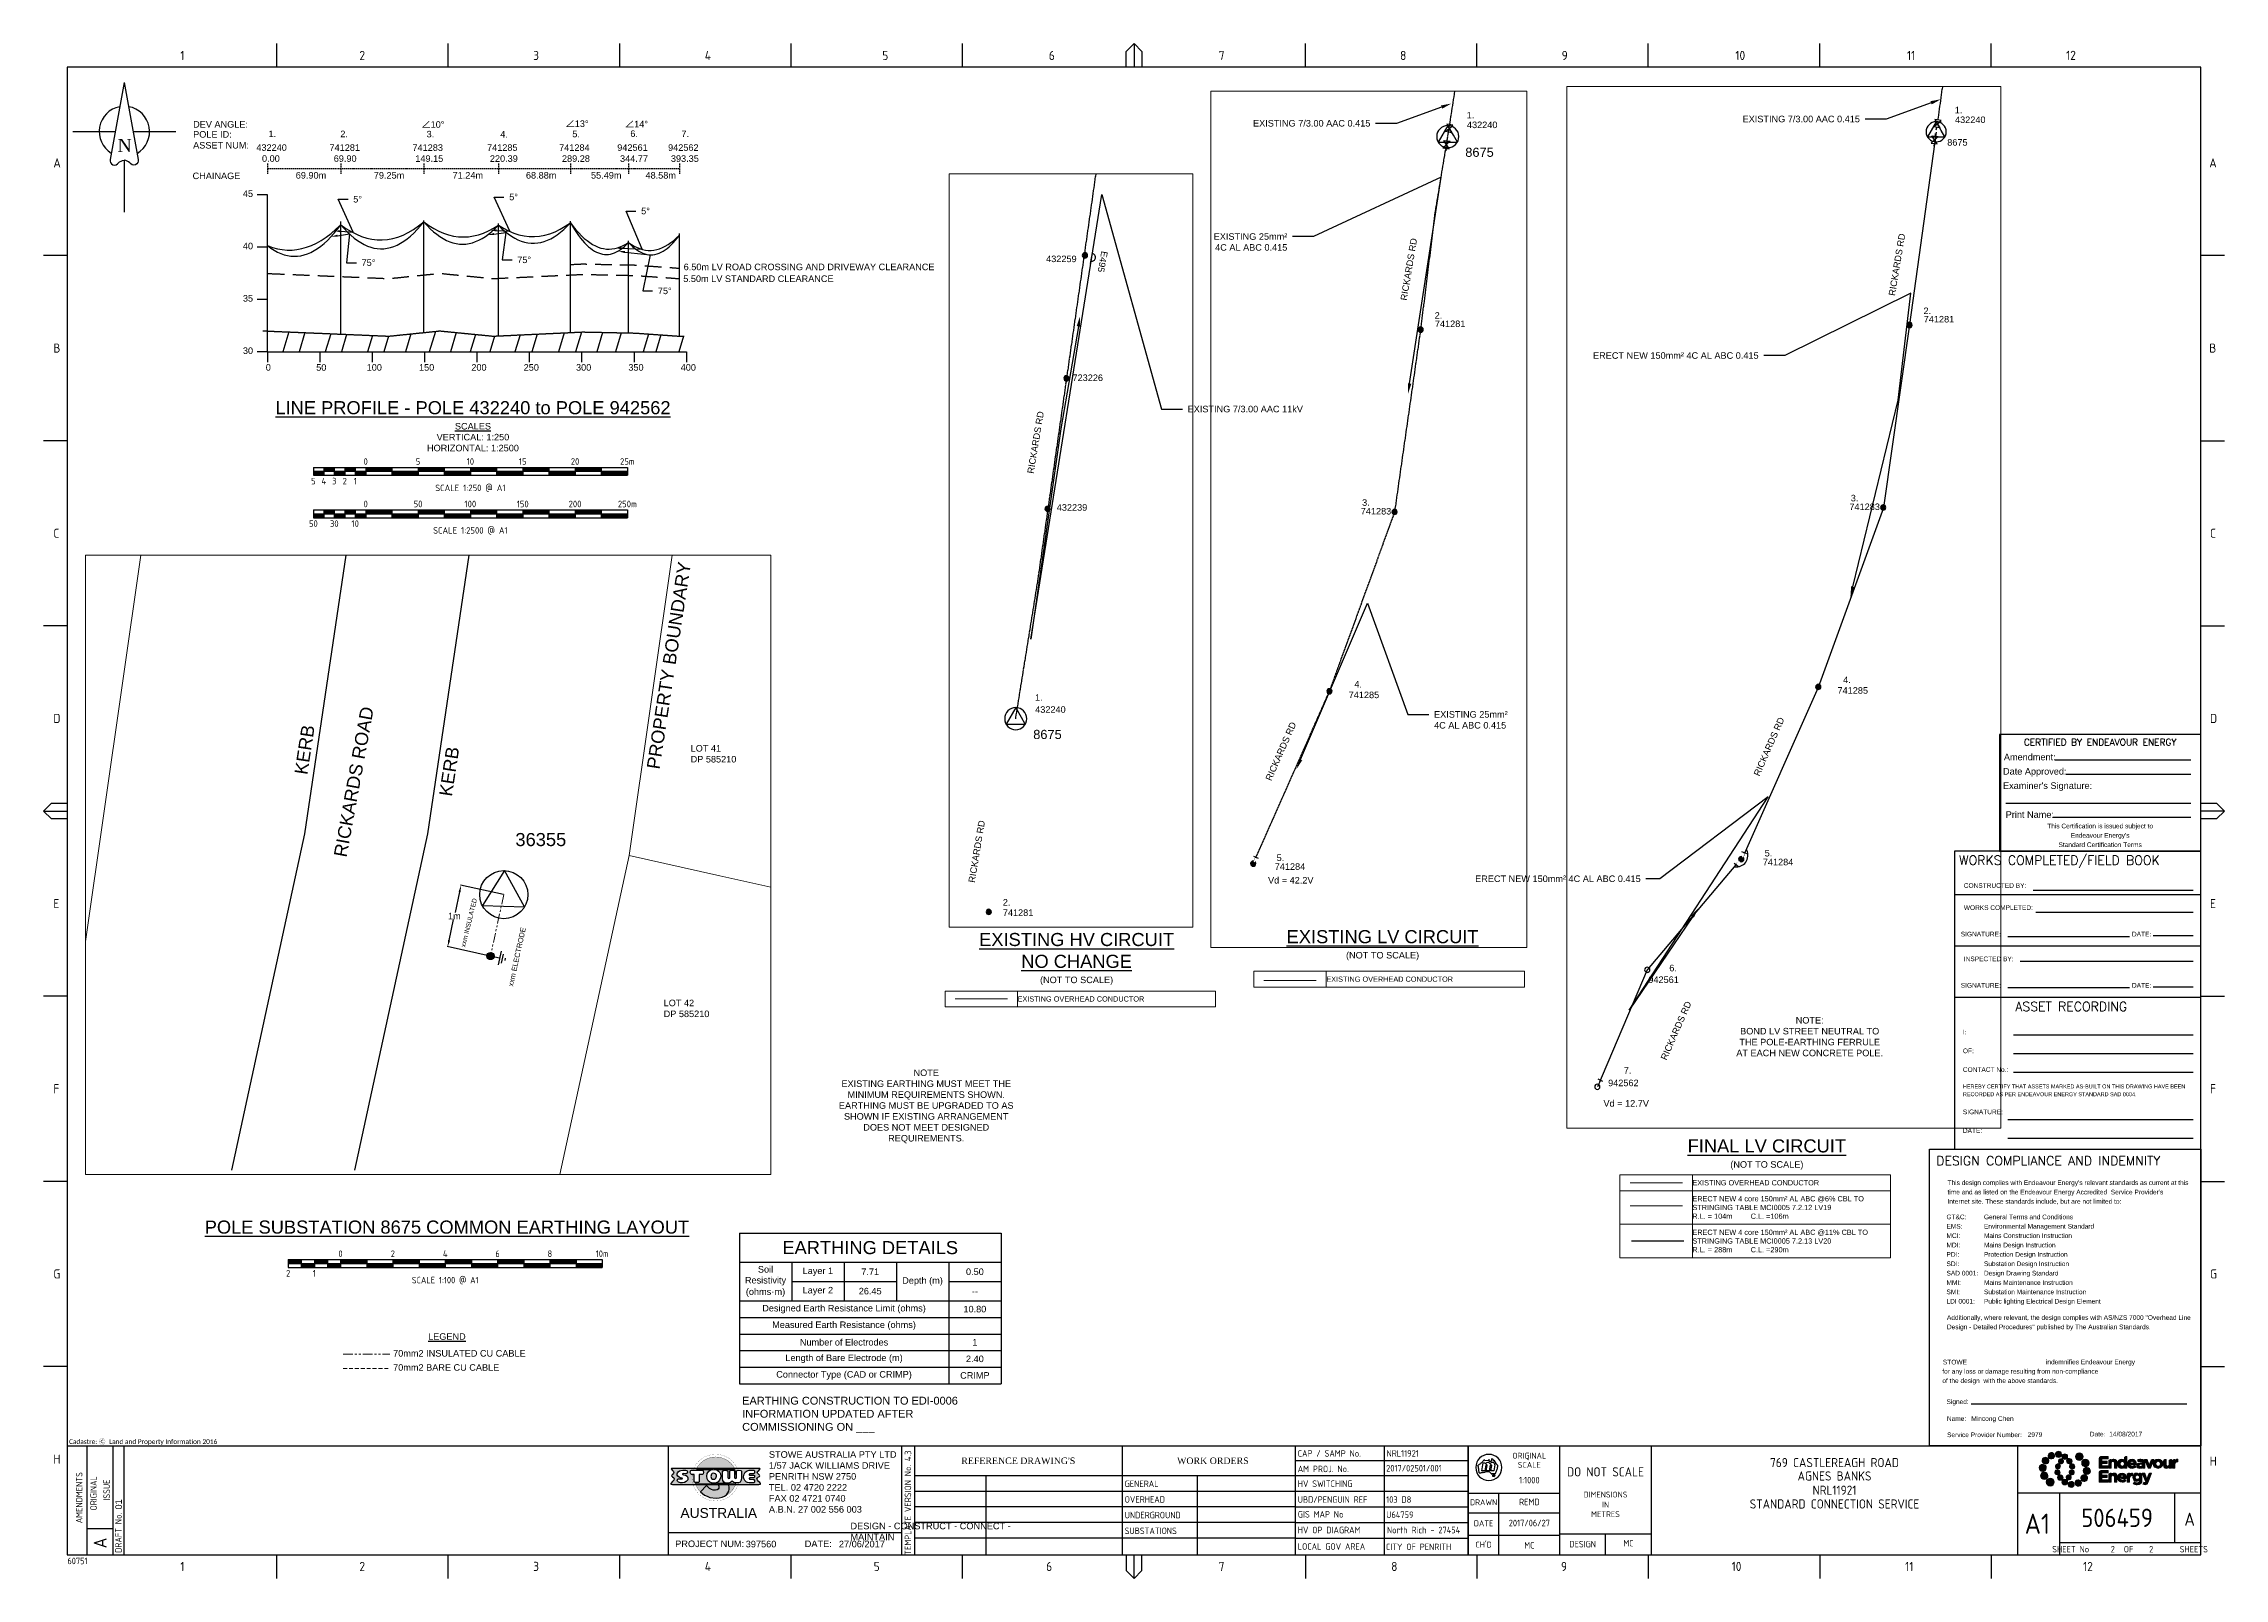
# Paper-space layout 'SHEET 2' of a CAD drawing. Header units: metres, sheet in millimetres. Extents: x -21 to 813, y -3 to 583.
# The model-space entities are those that its viewports show. They can reach past a viewport. Long polylines and large blocks are cut down to what shows.
import ezdxf
from ezdxf import colors
from ezdxf.entities.mleader import LeaderData, LeaderLine
from ezdxf.enums import TextEntityAlignment as Align
from ezdxf.math import Vec2, Vec3

# ---------------------------------------------------------------- set-up
doc = ezdxf.new("R2010")
doc.units = ezdxf.units.M
for name, pattern in [('Cable Exist OH', [1, 1, 0]), ('CENTER', [2, 1.25, -0.25, 0.25, -0.25]), ('DASHED', [0.75, 0.5, -0.25]), ('DASHED2', [9.525, 6.35, -3.175]), ('PHANTOM2', [1.25, 0.625, -0.125, 0.125, -0.125, 0.125, -0.125])]:
    doc.linetypes.add(name, pattern=pattern)
doc.layers.get('0').update_dxf_attribs({"color": 6})
for name, color, linetype in [('_User Miscellaneous3', 7, 'Continuous'), ('AXIS', 7, 'Continuous'), ('AXISLABELS', 7, 'Continuous'), ('BASE_SHEET', 7, 'Continuous'), ('BASE_SHEET_DRAFTING', 44, 'Continuous'), ('C_EVERYDAY', 3, 'Continuous'), ('C_HOT_INSULATED', 66, 'Continuous'), ('Equip_LV_EXT', 7, 'Continuous'), ('Equip_LV_NEW', 2, 'Continuous'), ('Equip_SP_HV_EXT', 7, 'Continuous'), ('GROUND', 42, 'Continuous'), ('Mains_HV_EXT', 7, 'Continuous'), ('Mains_LV_EXT', 7, 'Continuous'), ('Mains_LV_MOD', 3, 'Continuous'), ('Mains_LV_NEW_E57', 2, 'Continuous'), ('Notes', 7, 'Continuous'), ('OBJECTLABELS', 7, 'Continuous'), ('OH_Details_SP_MISC', 7, 'Continuous'), ('POLES', 5, 'Continuous'), ('POLESPAN', 1, 'DASHED'), ('Sub_SP_TR_HV_LV_MOD', 3, 'Continuous'), ('Sub_SP_TR_HV_LV_SL_LS_NEW', 250, 'Continuous'), ('SupportsOH_SP_TR_HV_LV_SL_EXT', 7, 'Continuous'), ('SupportsOH_SP_TR_HV_LV_SL_NEW', 2, 'Continuous'), ('SupportsUG_SP_EXT', 7, 'Continuous')]:
    doc.layers.add(name, color=color, linetype=linetype)
doc.layers.add('Cadastre Land Parcels_SP_EXT', color=9, linetype='Continuous', lineweight=5)
doc.layers.add('Cadastre Roads_SP_EXT', color=9, linetype='Continuous', lineweight=5)
doc.layers.add('Viewports', color=6, linetype='Continuous', plot=False)
doc.styles.add('ARIAL', font='arial.ttf', dxfattribs={"height": 2})
doc.styles.add('Elec', font='romand__.ttf')
doc.styles.add('iecARIAL', font='arial.ttf', dxfattribs={"height": 2})
doc.styles.add('iecISOCP', font='isocp.shx')
doc.styles.add('iecNAME', font='times.ttf')
doc.styles.add('iecTimesNewRoman', font='times.ttf')
doc.styles.add('ISO3098B', font='ISO3098B.SHX')
doc.styles.add('ISOCP', font='isocp.shx', dxfattribs={"height": 1.75})
doc.styles.add('POLE_LABEL', font='arial.ttf')
doc.styles.get("Standard").update_dxf_attribs({"font": 'arial.ttf'})
doc.linetypes.add('Cable o', pattern='A,5.25,-0.1,["o",Standard,S=2,R=0,X=1.2,Y=-0.7],-4', length=9.35)
doc.linetypes.add('IECLCABS1', pattern='A,7,-0.5,["/",Standard,S=1.5,R=0,X=0.2,Y=-0.7],-1.8', length=9.3)
doc.dimstyles.get("Standard").update_dxf_attribs({"dimtxt": 0.18, "dimasz": 0.18, "dimexe": 0.18, "dimexo": 0.0625, "dimgap": 0.09, "dimtad": 0, "dimtih": 1, "dimtoh": 1, "dimdec": 4, "dimzin": 0, "dimdsep": 46, "dimtxsty": 'Standard', "dimcen": 0.09, "dimadec": 0, "dimazin": 0, "dimtfac": 1, "dimtdec": 4, "dimtofl": 0, "dimtmove": 0, "dimatfit": 3, "dimfxl": 1, "dimtolj": 1, "dimtzin": 0, "dimarcsym": 0})

psp = doc.layouts.new('SHEET 2')

# ---------------------------------------------------------------- texts
at = {"layer": '_User Miscellaneous3'}
for s, p in [('DEV ANGLE:', (36.59, 551.31)), ('ASSET NUM:', (36.59, 543.31)), ('POLE ID:', (36.59, 547.47)), ('CHAINAGE', (36.38, 531.62))]:
    psp.add_text(s, height=2.5, dxfattribs=at).set_placement(p)
at = {"layer": '_User Miscellaneous3', "lineweight": -3, "width": 396.3824, "attachment_point": 1, "style": 'ARIAL'}
for s, insert, char_height in [('LOT 41\\PDP 585210', (226.7, 315.39), 2.5), ('36355', (159.74, 281.77), 5), ('LOT 42\\PDP 585210', (216.39, 218.1), 2.5)]:
    psp.add_mtext(s, dxfattribs=dict(at, insert=insert, char_height=char_height))
at = {"layer": 'AXISLABELS', "color": 0}
for s, p in [('45', (55.6, 524.82)), ('40', (55.6, 504.82)), ('35', (55.6, 484.82)), ('30', (55.6, 464.82)), ('0', (64.34, 458.42)), ('50', (83.62, 458.42)), ('100', (102.9, 458.42)), ('150', (122.9, 458.42)), ('200', (142.9, 458.42)), ('250', (162.9, 458.42)), ('300', (182.9, 458.42)), ('350', (202.9, 458.42)), ('400', (222.9, 458.42))]:
    psp.add_text(s, height=2.5, dxfattribs=at).set_placement(p)
at = {"layer": 'Cadastre Roads_SP_EXT', "color": 7, "linetype": 'Continuous', "ltscale": 0.5, "char_height": 2.5, "attachment_point": 1}
for s, insert in [('Vd = 42.2V', (447.35, 264.97)), ('Vd = 12.7V', (575.53, 179.72))]:
    psp.add_mtext_dynamic_manual_height_columns(s, width=20.9654, gutter_width=4, heights=[0], dxfattribs=dict(at, insert=insert))
at = {"layer": 'Notes'}
for s, p in [('5.50m LV STANDARD CLEARANCE', (223.88, 492.32)), ('6.50m LV ROAD CROSSING AND DRIVEWAY CLEARANCE', (224.03, 496.82))]:
    psp.add_text(s, height=2.5, dxfattribs=at).set_placement(p)
at = {"layer": 'Notes', "color": 7, "style": 'ARIAL'}
for s, height, rotation, p in [('PROPERTY BOUNDARY', 5, 81.3289, (214.81, 305.9)), ('RICKARDS ROAD', 5, 79.64731, (95.2, 272.26)), ('KERB', 5, 81.3289, (80.21, 303.82)), ('KERB', 5, 81.3289, (135.46, 295.52)), ('xxm INSULATED', 1.7701, 76.34448, (140.57, 238.02)), ('xxm ELECTRODE', 2, 77.64551, (158.85, 223.01))]:
    psp.add_text(s, height=height, rotation=rotation, dxfattribs=at).set_placement(p)
at = {"layer": 'Notes', "style": 'ARIAL'}
psp.add_text('%%UPOLE SUBSTATION 8675 COMMON EARTHING LAYOUT', height=5, dxfattribs=at).set_placement((133.57, 127.2), align=Align.BOTTOM_CENTER)
at = {"layer": 'Notes', "color": 7, "style": 'ARIAL'}
for s, p in [('70mm2 INSULATED CU CABLE', (113.01, 81.72)), ('70mm2 BARE CU CABLE', (113.01, 76.31))]:
    psp.add_text(s, height=2.5, dxfattribs=at).set_placement(p)
at = {"layer": 'Notes', "style": 'ARIAL'}
psp.add_text('%%ULEGEND', height=2.5, dxfattribs=at).set_placement((133.56, 89.39), align=Align.MIDDLE_CENTER)
at = {"layer": 'Notes', "char_height": 2.5, "attachment_point": 1}
for s, insert in [('\\pi7.5547;{\\fISOCPEUR|b0|i0|c0|p34;∠}10°', (116.39, 553.75)), ('\\pi7.5547;{\\fISOCPEUR|b0|i0|c0|p34;∠}13°', (171.47, 554.05)), ('\\pi7.5547;{\\fISOCPEUR|b0|i0|c0|p34;∠}14°', (194.18, 553.9))]:
    psp.add_mtext_dynamic_manual_height_columns(s, width=22.1759, gutter_width=12.5, heights=[0], dxfattribs=dict(at, insert=insert))
at = {"layer": 'Notes', "char_height": 2, "attachment_point": 2, "style": 'iecARIAL'}
for s, width, insert in [('{\\H2.5x;\\LLINE PROFILE - POLE 432240 to POLE 942562\\P\\H0.5x;SCALES\\P\\lVERTICAL: 1:250\\PHORIZONTAL: 1:2500}', 162.9713, (143.52, 446.79)), ('{\\H2.5x;\\LEXISTING HV CIRCUIT\\PNO CHANGE\\P\\H0.5x;\\l(NOT TO SCALE)}', 146.156, (374.19, 243.58)), ('{\\H2.5x;\\LEXISTING LV CIRCUIT\\P\\H0.5x;\\l(NOT TO SCALE)}', 146.156, (491.12, 244.67)), ('{\\H2.5x;\\LFINAL LV CIRCUIT\\P\\H0.5x;\\l(NOT TO SCALE)}', 146.156, (637.96, 164.72))]:
    psp.add_mtext_dynamic_manual_height_columns(s, width=width, gutter_width=9, heights=[0], dxfattribs=dict(at, insert=insert))
at = {"layer": 'Notes', "color": 7, "insert": (246.4, 66.37), "char_height": 3, "attachment_point": 1, "style": 'ARIAL'}
psp.add_mtext_dynamic_manual_height_columns('EARTHING CONSTRUCTION TO EDI-0006\\PINFORMATION UPDATED AFTER COMMISSIONING ON ___', width=100.9518, gutter_width=4, heights=[0], dxfattribs=at)
at = {"layer": 'OBJECTLABELS', "color": 18, "true_color": 0x000000}
for s, p in [('1.', (65.4, 547.67)), ('2.', (92.85, 547.65)), ('3.', (125.81, 547.56)), ('5.', (181.47, 547.62)), ('6.', (203.66, 547.72)), ('7.', (223.17, 547.68)), ('4.', (153.96, 547.51))]:
    psp.add_text(s, height=2.5, dxfattribs=at).set_placement(p)
at = {"layer": 'OBJECTLABELS', "color": 0}
for s, p in [('432240', (60.74, 542.42)), ('741281', (88.7, 542.42)), ('741283', (120.4, 542.42)), ('741285', (148.9, 542.42)), ('741284', (176.45, 542.42)), ('942561', (198.65, 542.42)), ('942562', (218.08, 542.42))]:
    psp.add_text(s, height=2.5, dxfattribs=at).set_placement(p)
at = {"layer": 'POLESPAN', "color": 0}
for s, p in [('0.00', (62.9, 538.22)), ('69.90m', (75.8, 531.82)), ('69.90', (90.32, 538.22)), ('79.25m', (105.63, 531.82)), ('149.15', (121.48, 538.22)), ('71.24m', (135.73, 531.82)), ('220.39', (149.98, 538.22)), ('68.88m', (163.76, 531.82)), ('289.28', (177.53, 538.22)), ('55.49m', (188.63, 531.82)), ('344.77', (199.73, 538.22)), ('48.58m', (209.45, 531.82)), ('393.35', (219.16, 538.22))]:
    psp.add_text(s, height=2.5, dxfattribs=at).set_placement(p)

msp = doc.modelspace()

# ---------------------------------------------------------------- texts
at = {"layer": 'Notes', "color": 18, "true_color": 0x000000}
for rotation, p in [(80.51531, (285624.599, 6275806.443)), (80.51531, (285602.096, 6275650.148)), (66.24882, (285550.258, 6275466.543)), (66.24882, (285514.74, 6275358.017))]:
    msp.add_text('RICKARDS RD', height=2.5, rotation=rotation, dxfattribs=at).set_placement(p)

# ---------------------------------------------------------------- blocks, each defined once
blk = doc.blocks.new('NorthPnt 11(NP11)')
for p, q in [((-19.7, 0.02), (-3.49, 0)), ((3.32, 0), (19.7, -0.02)), ((-0.08, -10.94), (-0.08, -30.8))]:
    blk.add_line(p, q)
for points in [[(-0.08, 18.81), (-5.43, -10.68, 0.877048), (-2.29, -11.9, -0.1543), (-0.08, -10.94, 0.090511)], [(-0.08, 18.81), (5.26, -10.68, -0.877048), (2.13, -11.9, 0.1543), (-0.08, -10.94, -0.090511)]]:
    blk.add_lwpolyline(points, format="xyb")
for start, end in [(100.5988, 238.86433), (300.09942, 80.43745)]:
    blk.add_arc((0, 0), 9.64, start, end)
at = {"color": 7, "style": 'iecNAME'}
blk.add_text('N', height=5.02, dxfattribs=at).set_placement((-2.62, -7.82))
blk = doc.blocks.new('A$C30A46249')
at = {"color": 7, "lineweight": -3, "insert": (6.92, 4.97), "char_height": 1.79, "attachment_point": 7, "line_spacing_factor": 1.2}
blk.add_mtext('{\\fCalibri|b0|i0|c0|p34;\\C256;Cadastre: \\fMS Gothic|b0|i0|c128|p49;\\C250;\\c2236962;Ⓒ\\fMS Gothic|b0|i0|c0|p49; \\fCalibri|b0|i0|c0|p34;\\C256;Land and Property Information 2016}', dxfattribs=at)
blk = doc.blocks.new('EE_LOGO')
h = blk.add_hatch(color=7)
edge = h.paths.add_edge_path()
edge.add_spline(control_points=[(-25.34, 1.94), (-26.08, 1.98), (-26.72, 1.41), (-26.77, 0.66), (-26.81, -0.09), (-26.24, -0.72), (-25.49, -0.77), (-24.74, -0.81), (-24.1, -0.24), (-24.06, 0.51), (-24.02, 1.25), (-24.59, 1.89), (-25.34, 1.94)], knot_values=[0, 0, 0, 0, 1, 1, 1, 2, 2, 2, 3, 3, 3, 4, 4, 4, 4], degree=3, periodic=0)
h = blk.add_hatch(color=7)
edge = h.paths.add_edge_path()
edge.add_spline(control_points=[(-23.73, 4.46), (-24.34, 4.81), (-25.13, 4.61), (-25.49, 3.99), (-25.85, 3.38), (-25.64, 2.59), (-25.03, 2.23), (-24.41, 1.87), (-23.63, 2.08), (-23.27, 2.69), (-22.91, 3.31), (-23.12, 4.1), (-23.73, 4.46)], knot_values=[0, 0, 0, 0, 1, 1, 1, 2, 2, 2, 3, 3, 3, 4, 4, 4, 4], degree=3, periodic=0)
h = blk.add_hatch(color=7)
edge = h.paths.add_edge_path()
edge.add_spline(control_points=[(-21.12, 5.87), (-21.48, 6.44), (-22.24, 6.61), (-22.81, 6.24), (-23.37, 5.88), (-23.54, 5.12), (-23.17, 4.55), (-22.81, 3.98), (-22.05, 3.82), (-21.48, 4.19), (-20.92, 4.55), (-20.75, 5.31), (-21.12, 5.87)], knot_values=[0, 0, 0, 0, 1, 1, 1, 2, 2, 2, 3, 3, 3, 4, 4, 4, 4], degree=3, periodic=0)
h = blk.add_hatch(color=7)
edge = h.paths.add_edge_path()
edge.add_spline(control_points=[(-19.43, 2.06), (-19.94, 2.17), (-20.44, 1.84), (-20.55, 1.33), (-20.66, 0.82), (-20.34, 0.32), (-19.83, 0.21), (-19.32, 0.1), (-18.81, 0.42), (-18.71, 0.93), (-18.59, 1.44), (-18.92, 1.95), (-19.43, 2.06)], knot_values=[0, 0, 0, 0, 1, 1, 1, 2, 2, 2, 3, 3, 3, 4, 4, 4, 4], degree=3, periodic=0)
h = blk.add_hatch(color=7)
edge = h.paths.add_edge_path()
edge.add_spline(control_points=[(-18.27, 5.87), (-18.34, 6.5), (-18.91, 6.97), (-19.54, 6.9), (-20.18, 6.84), (-20.65, 6.27), (-20.58, 5.63), (-20.52, 4.99), (-19.95, 4.53), (-19.31, 4.59), (-18.67, 4.66), (-18.21, 5.23), (-18.27, 5.87)], knot_values=[0, 0, 0, 0, 1, 1, 1, 2, 2, 2, 3, 3, 3, 4, 4, 4, 4], degree=3, periodic=0)
h = blk.add_hatch(color=7)
edge = h.paths.add_edge_path()
edge.add_spline(control_points=[(-15.91, 4.86), (-15.91, 4.26), (-16.4, 3.77), (-17, 3.77), (-17.6, 3.77), (-18.08, 4.26), (-18.08, 4.86), (-18.08, 5.46), (-17.6, 5.95), (-17, 5.95), (-16.4, 5.95), (-15.91, 5.46), (-15.91, 4.86)], knot_values=[0, 0, 0, 0, 1, 1, 1, 2, 2, 2, 3, 3, 3, 4, 4, 4, 4], degree=3, periodic=0)
edge = h.paths.add_edge_path()
edge.add_spline(control_points=[(-18.29, 3.97), (-18.8, 4.08), (-19.3, 3.76), (-19.41, 3.25), (-19.52, 2.74), (-19.2, 2.23), (-18.69, 2.12), (-18.18, 2.01), (-17.67, 2.33), (-17.56, 2.84), (-17.45, 3.35), (-17.78, 3.86), (-18.29, 3.97)], knot_values=[0, 0, 0, 0, 1, 1, 1, 2, 2, 2, 3, 3, 3, 4, 4, 4, 4], degree=3, periodic=0)
h = blk.add_hatch(color=7)
edge = h.paths.add_edge_path()
edge.add_spline(control_points=[(-14.59, 2.36), (-14.16, 2.75), (-14.12, 3.41), (-14.51, 3.84), (-14.89, 4.27), (-15.55, 4.31), (-15.99, 3.93), (-16.42, 3.54), (-16.46, 2.88), (-16.07, 2.45), (-15.69, 2.01), (-15.02, 1.98), (-14.59, 2.36)], knot_values=[0, 0, 0, 0, 1, 1, 1, 2, 2, 2, 3, 3, 3, 4, 4, 4, 4], degree=3, periodic=0)
edge = h.paths.add_edge_path()
edge.add_spline(control_points=[(-15.91, 4.86), (-15.91, 4.26), (-16.4, 3.77), (-17, 3.77), (-17.6, 3.77), (-18.08, 4.26), (-18.08, 4.86), (-18.08, 5.46), (-17.6, 5.95), (-17, 5.95), (-16.4, 5.95), (-15.91, 5.46), (-15.91, 4.86)], knot_values=[0, 0, 0, 0, 1, 1, 1, 2, 2, 2, 3, 3, 3, 4, 4, 4, 4], degree=3, periodic=0)
h = blk.add_hatch(color=7)
edge = h.paths.add_edge_path()
edge.add_spline(control_points=[(-15.91, 4.86), (-15.91, 4.26), (-16.4, 3.77), (-17, 3.77), (-17.6, 3.77), (-18.08, 4.26), (-18.08, 4.86), (-18.08, 5.46), (-17.6, 5.95), (-17, 5.95), (-16.4, 5.95), (-15.91, 5.46), (-15.91, 4.86)], knot_values=[0, 0, 0, 0, 1, 1, 1, 2, 2, 2, 3, 3, 3, 4, 4, 4, 4], degree=3, periodic=0)
edge = h.paths.add_edge_path(flags=16)
edge.add_spline(control_points=[(-15.91, 4.86), (-15.91, 4.26), (-16.4, 3.77), (-17, 3.77), (-17.6, 3.77), (-18.08, 4.26), (-18.08, 4.86), (-18.08, 5.46), (-17.6, 5.95), (-17, 5.95), (-16.4, 5.95), (-15.91, 5.46), (-15.91, 4.86)], knot_values=[0, 0, 0, 0, 1, 1, 1, 2, 2, 2, 3, 3, 3, 4, 4, 4, 4], degree=3, periodic=0)
h = blk.add_hatch(color=7)
edge = h.paths.add_edge_path()
edge.add_spline(control_points=[(-13.94, 0.18), (-13.41, 0.32), (-13.09, 0.87), (-13.23, 1.4), (-13.37, 1.93), (-13.92, 2.25), (-14.45, 2.11), (-14.98, 1.97), (-15.3, 1.42), (-15.16, 0.89), (-15.02, 0.36), (-14.47, 0.04), (-13.94, 0.18)], knot_values=[0, 0, 0, 0, 1, 1, 1, 2, 2, 2, 3, 3, 3, 4, 4, 4, 4], degree=3, periodic=0)
h = blk.add_hatch(color=7)
edge = h.paths.add_edge_path()
edge.add_spline(control_points=[(-9.93, 4.86), (-9.93, 4.03), (-10.61, 3.35), (-11.44, 3.35), (-12.28, 3.35), (-12.95, 4.03), (-12.95, 4.86), (-12.95, 5.69), (-12.28, 6.37), (-11.44, 6.37), (-10.61, 6.37), (-9.93, 5.69), (-9.93, 4.86)], knot_values=[0, 0, 0, 0, 1, 1, 1, 2, 2, 2, 3, 3, 3, 4, 4, 4, 4], degree=3, periodic=0)
h = blk.add_hatch(color=7)
edge = h.paths.add_edge_path()
edge.add_spline(control_points=[(-8.55, 1.13), (-7.83, 1.45), (-7.5, 2.29), (-7.82, 3.01), (-8.14, 3.73), (-8.98, 4.06), (-9.7, 3.74), (-10.42, 3.42), (-10.75, 2.58), (-10.43, 1.86), (-10.11, 1.14), (-9.27, 0.81), (-8.55, 1.13)], knot_values=[0, 0, 0, 0, 1, 1, 1, 2, 2, 2, 3, 3, 3, 4, 4, 4, 4], degree=3, periodic=0)
h = blk.add_hatch(color=7)
edge = h.paths.add_edge_path()
edge.add_spline(control_points=[(-8.66, -1.92), (-7.91, -1.96), (-7.27, -1.39), (-7.23, -0.64), (-7.19, 0.1), (-7.76, 0.74), (-8.51, 0.78), (-9.25, 0.83), (-9.89, 0.26), (-9.94, -0.49), (-9.98, -1.24), (-9.41, -1.88), (-8.66, -1.92)], knot_values=[0, 0, 0, 0, 1, 1, 1, 2, 2, 2, 3, 3, 3, 4, 4, 4, 4], degree=3, periodic=0)
h = blk.add_hatch(color=7)
edge = h.paths.add_edge_path()
edge.add_spline(control_points=[(-3.85, 0.44), (-3.85, 0.44), (-3.85, 4.25), (-3.85, 4.3), (-3.85, 4.35), (-3.85, 4.86), (-3.29, 4.86), (-2.74, 4.86), (-0.49, 4.86), (-0.49, 4.86), (-0.49, 4.86), (-0.49, 4), (-0.49, 4), (-0.49, 4), (-2.89, 4), (-2.89, 4), (-2.89, 4), (-2.89, 3.1), (-2.89, 3.1), (-2.89, 3.1), (-0.8, 3.1), (-0.8, 3.1), (-0.8, 3.1), (-0.8, 2.23), (-0.8, 2.23), (-0.8, 2.23), (-2.89, 2.23), (-2.89, 2.23), (-2.89, 2.23), (-2.89, 1.31), (-2.89, 1.31), (-2.89, 1.31), (-0.49, 1.31), (-0.49, 1.31), (-0.49, 1.31), (-0.49, 0.44), (-0.49, 0.44), (-0.49, 0.44), (-3.85, 0.44), (-3.85, 0.44)], knot_values=[0, 0, 0, 0, 1, 1, 1, 2, 2, 2, 3, 3, 3, 4, 4, 4, 5, 5, 5, 6, 6, 6, 7, 7, 7, 8, 8, 8, 9, 9, 9, 10, 10, 10, 11, 11, 11, 12, 12, 12, 13, 13, 13, 13], degree=3, periodic=0)
h = blk.add_hatch(color=7)
edge = h.paths.add_edge_path()
edge.add_spline(control_points=[(1.94, 0.44), (1.94, 0.44), (1.94, 2.33), (1.94, 2.33), (1.94, 2.78), (1.73, 3.02), (1.36, 3.02), (1, 3.02), (0.76, 2.78), (0.76, 2.33), (0.76, 2.33), (0.76, 0.44), (0.76, 0.44), (0.76, 0.44), (-0.2, 0.44), (-0.2, 0.44), (-0.2, 0.44), (-0.2, 3.21), (-0.2, 3.27), (-0.2, 3.33), (-0.2, 3.82), (0.36, 3.82), (0.76, 3.82), (0.76, 3.82), (0.76, 3.82), (0.76, 3.82), (0.76, 3.35), (0.76, 3.35), (0.98, 3.63), (1.27, 3.89), (1.75, 3.89), (2.48, 3.89), (2.9, 3.41), (2.9, 2.63), (2.9, 2.63), (2.9, 0.44), (2.9, 0.44), (2.9, 0.44), (1.94, 0.44), (1.94, 0.44)], knot_values=[0, 0, 0, 0, 1, 1, 1, 2, 2, 2, 3, 3, 3, 4, 4, 4, 5, 5, 5, 6, 6, 6, 7, 7, 7, 8, 8, 8, 9, 9, 9, 10, 10, 10, 11, 11, 11, 12, 12, 12, 13, 13, 13, 13], degree=3, periodic=0)
h = blk.add_hatch(color=7)
edge = h.paths.add_edge_path(flags=16)
edge.add_spline(control_points=[(5.8, 2.13), (5.8, 2.69), (5.43, 3.07), (4.98, 3.07), (4.53, 3.07), (4.15, 2.7), (4.15, 2.13), (4.15, 2.13), (4.15, 2.12), (4.15, 2.12), (4.15, 1.56), (4.53, 1.19), (4.98, 1.19), (5.43, 1.19), (5.8, 1.56), (5.8, 2.12), (5.8, 2.12), (5.8, 2.13), (5.8, 2.13)], knot_values=[0, 0, 0, 0, 1, 1, 1, 2, 2, 2, 3, 3, 3, 4, 4, 4, 5, 5, 5, 6, 6, 6, 6], degree=3, periodic=0)
edge = h.paths.add_edge_path()
edge.add_spline(control_points=[(5.79, 0.44), (5.79, 0.44), (5.79, 0.92), (5.79, 0.92), (5.55, 0.6), (5.23, 0.37), (4.73, 0.37), (3.94, 0.37), (3.19, 0.99), (3.19, 2.12), (3.19, 2.12), (3.19, 2.13), (3.19, 2.13), (3.19, 3.26), (3.93, 3.88), (4.73, 3.88), (5.24, 3.88), (5.56, 3.65), (5.79, 3.38), (5.79, 3.38), (5.79, 4.27), (5.79, 4.3), (5.79, 4.34), (5.79, 4.86), (6.34, 4.86), (6.73, 4.86), (6.75, 4.86), (6.75, 4.86), (6.75, 4.86), (6.75, 0.44), (6.75, 0.44), (6.75, 0.44), (5.79, 0.44), (5.79, 0.44)], knot_values=[0, 0, 0, 0, 1, 1, 1, 2, 2, 2, 3, 3, 3, 4, 4, 4, 5, 5, 5, 6, 6, 6, 7, 7, 7, 8, 8, 8, 9, 9, 9, 10, 10, 10, 11, 11, 11, 11], degree=3, periodic=0)
h = blk.add_hatch(color=7)
edge = h.paths.add_edge_path()
edge.add_spline(control_points=[(8.69, 3.89), (7.7, 3.89), (7.01, 3.09), (7.01, 2.13), (7.01, 2.13), (7.01, 2.12), (7.01, 2.12), (7.01, 1.08), (7.77, 0.37), (8.78, 0.37), (9.39, 0.37), (9.85, 0.61), (10.16, 1), (10.16, 1), (9.62, 1.48), (9.62, 1.48), (9.35, 1.24), (9.12, 1.14), (8.79, 1.14), (8.33, 1.13), (8, 1.49), (7.95, 1.86), (7.91, 2.18), (7.93, 2.29), (7.95, 2.43), (8.02, 2.85), (8.29, 3.12), (8.69, 3.12), (9.09, 3.12), (9.34, 2.83), (9.4, 2.4), (9.4, 2.4), (8.14, 2.4), (8.14, 2.4), (8.14, 2.4), (8.12, 1.8), (8.64, 1.8), (9.17, 1.8), (10.32, 1.8), (10.32, 1.8), (10.33, 1.89), (10.34, 1.95), (10.34, 2.04), (10.34, 2.04), (10.34, 2.05), (10.34, 2.05), (10.34, 3.01), (9.82, 3.89), (8.69, 3.89)], knot_values=[0, 0, 0, 0, 1, 1, 1, 2, 2, 2, 3, 3, 3, 4, 4, 4, 5, 5, 5, 6, 6, 6, 7, 7, 7, 8, 8, 8, 9, 9, 9, 10, 10, 10, 11, 11, 11, 12, 12, 12, 13, 13, 13, 14, 14, 14, 15, 15, 15, 16, 16, 16, 16], degree=3, periodic=0)
h = blk.add_hatch(color=7)
edge = h.paths.add_edge_path(flags=16)
edge.add_spline(control_points=[(12.69, 1.8), (12.53, 1.88), (12.31, 1.93), (12.08, 1.93), (11.67, 1.93), (11.42, 1.77), (11.42, 1.46), (11.42, 1.46), (11.42, 1.45), (11.42, 1.45), (11.42, 1.19), (11.63, 1.04), (11.94, 1.04), (12.39, 1.04), (12.69, 1.29), (12.69, 1.63), (12.69, 1.63), (12.69, 1.8), (12.69, 1.8)], knot_values=[0, 0, 0, 0, 1, 1, 1, 2, 2, 2, 3, 3, 3, 4, 4, 4, 5, 5, 5, 6, 6, 6, 6], degree=3, periodic=0)
edge = h.paths.add_edge_path()
edge.add_spline(control_points=[(12.67, 0.44), (12.67, 0.44), (12.67, 0.81), (12.67, 0.81), (12.44, 0.55), (12.12, 0.38), (11.65, 0.38), (11.01, 0.38), (10.49, 0.74), (10.49, 1.41), (10.49, 1.41), (10.49, 1.42), (10.49, 1.42), (10.49, 2.16), (11.05, 2.5), (11.85, 2.5), (12.19, 2.5), (12.44, 2.45), (12.68, 2.37), (12.68, 2.37), (12.68, 2.42), (12.68, 2.42), (12.68, 2.82), (12.43, 3.07), (11.95, 3.07), (11.59, 3.07), (11.33, 3), (11.02, 2.89), (11.02, 2.89), (10.78, 3.62), (10.78, 3.62), (11.15, 3.78), (11.52, 3.89), (12.09, 3.89), (13.14, 3.89), (13.6, 3.35), (13.6, 2.43), (13.6, 2.43), (13.6, 0.44), (13.6, 0.44), (13.6, 0.44), (12.67, 0.44), (12.67, 0.44)], knot_values=[0, 0, 0, 0, 1, 1, 1, 2, 2, 2, 3, 3, 3, 4, 4, 4, 5, 5, 5, 6, 6, 6, 7, 7, 7, 8, 8, 8, 9, 9, 9, 10, 10, 10, 11, 11, 11, 12, 12, 12, 13, 13, 13, 14, 14, 14, 14], degree=3, periodic=0)
h = blk.add_hatch(color=7)
edge = h.paths.add_edge_path()
edge.add_spline(control_points=[(15.71, 0.44), (15.71, 0.44), (14.84, 0.44), (14.84, 0.44), (14.84, 0.44), (13.51, 3.83), (13.51, 3.83), (13.51, 3.83), (14.53, 3.83), (14.53, 3.83), (14.53, 3.83), (15.28, 1.58), (15.28, 1.58), (15.28, 1.58), (15.86, 3.3), (15.86, 3.3), (15.86, 3.3), (16.02, 3.83), (16.4, 3.83), (16.78, 3.83), (17.04, 3.83), (17.04, 3.83), (17.04, 3.83), (15.71, 0.44), (15.71, 0.44)], knot_values=[0, 0, 0, 0, 1, 1, 1, 2, 2, 2, 3, 3, 3, 4, 4, 4, 5, 5, 5, 6, 6, 6, 7, 7, 7, 8, 8, 8, 8], degree=3, periodic=0)
h = blk.add_hatch(color=7)
edge = h.paths.add_edge_path(flags=16)
edge.add_spline(control_points=[(19.52, 2.16), (19.52, 2.66), (19.16, 3.09), (18.63, 3.09), (18.08, 3.09), (17.75, 2.67), (17.75, 2.17), (17.75, 2.17), (17.75, 2.16), (17.75, 2.16), (17.75, 1.66), (18.11, 1.22), (18.64, 1.22), (19.19, 1.22), (19.52, 1.65), (19.52, 2.15), (19.52, 2.15), (19.52, 2.16), (19.52, 2.16)], knot_values=[0, 0, 0, 0, 1, 1, 1, 2, 2, 2, 3, 3, 3, 4, 4, 4, 5, 5, 5, 6, 6, 6, 6], degree=3, periodic=0)
edge = h.paths.add_edge_path()
edge.add_spline(control_points=[(18.63, 0.4), (17.58, 0.4), (16.8, 1.17), (16.8, 2.15), (16.8, 2.15), (16.8, 2.16), (16.8, 2.16), (16.8, 3.13), (17.59, 3.92), (18.64, 3.92), (19.69, 3.92), (20.46, 3.14), (20.46, 2.17), (20.46, 2.17), (20.46, 2.16), (20.46, 2.16), (20.46, 1.19), (19.68, 0.4), (18.63, 0.4)], knot_values=[0, 0, 0, 0, 1, 1, 1, 2, 2, 2, 3, 3, 3, 4, 4, 4, 5, 5, 5, 6, 6, 6, 6], degree=3, periodic=0)
h = blk.add_hatch(color=7)
edge = h.paths.add_edge_path()
edge.add_spline(control_points=[(22.86, 0.44), (22.86, 0.44), (22.86, 0.92), (22.86, 0.92), (22.64, 0.64), (22.36, 0.38), (21.87, 0.38), (21.15, 0.38), (20.72, 0.86), (20.72, 1.63), (20.72, 1.63), (20.72, 3.22), (20.72, 3.27), (20.72, 3.32), (20.72, 3.82), (21.28, 3.82), (21.68, 3.82), (21.68, 3.82), (21.68, 3.82), (21.68, 3.82), (21.68, 1.94), (21.68, 1.94), (21.68, 1.48), (21.9, 1.25), (22.26, 1.25), (22.63, 1.25), (22.86, 1.48), (22.86, 1.94), (22.86, 1.94), (22.86, 3.2), (22.86, 3.27), (22.86, 3.34), (22.87, 3.82), (23.42, 3.82), (23.82, 3.82), (23.82, 3.82), (23.82, 3.82), (23.82, 3.82), (23.82, 0.44), (23.82, 0.44), (23.82, 0.44), (22.86, 0.44), (22.86, 0.44)], knot_values=[0, 0, 0, 0, 1, 1, 1, 2, 2, 2, 3, 3, 3, 4, 4, 4, 5, 5, 5, 6, 6, 6, 7, 7, 7, 8, 8, 8, 9, 9, 9, 10, 10, 10, 11, 11, 11, 12, 12, 12, 13, 13, 13, 14, 14, 14, 14], degree=3, periodic=0)
h = blk.add_hatch(color=7)
edge = h.paths.add_edge_path()
edge.add_spline(control_points=[(26.09, 2.88), (25.46, 2.88), (25.06, 2.5), (25.06, 1.69), (25.06, 1.69), (25.06, 0.44), (25.06, 0.44), (25.06, 0.44), (24.1, 0.44), (24.1, 0.44), (24.1, 0.44), (24.1, 3.24), (24.1, 3.27), (24.1, 3.3), (24.1, 3.83), (24.66, 3.83), (25.22, 3.83), (25.06, 3.83), (25.06, 3.83), (25.06, 3.83), (25.06, 3.14), (25.06, 3.14), (25.26, 3.61), (25.58, 3.91), (26.14, 3.89), (26.14, 3.89), (26.14, 2.88), (26.14, 2.88), (26.14, 2.88), (26.09, 2.88), (26.09, 2.88)], knot_values=[0, 0, 0, 0, 1, 1, 1, 2, 2, 2, 3, 3, 3, 4, 4, 4, 5, 5, 5, 6, 6, 6, 7, 7, 7, 8, 8, 8, 9, 9, 9, 10, 10, 10, 10], degree=3, periodic=0)
h = blk.add_hatch(color=7)
edge = h.paths.add_edge_path()
edge.add_spline(control_points=[(-25.45, -1.11), (-26.17, -1.43), (-26.5, -2.27), (-26.18, -2.99), (-25.86, -3.71), (-25.02, -4.04), (-24.3, -3.72), (-23.58, -3.4), (-23.25, -2.56), (-23.57, -1.84), (-23.88, -1.12), (-24.72, -0.79), (-25.45, -1.11)], knot_values=[0, 0, 0, 0, 1, 1, 1, 2, 2, 2, 3, 3, 3, 4, 4, 4, 4], degree=3, periodic=0)
h = blk.add_hatch(color=7)
edge = h.paths.add_edge_path()
edge.add_spline(control_points=[(-24.06, -4.84), (-24.06, -4.01), (-23.39, -3.33), (-22.55, -3.33), (-21.72, -3.33), (-21.04, -4.01), (-21.04, -4.84), (-21.04, -5.68), (-21.72, -6.35), (-22.55, -6.35), (-23.39, -6.35), (-24.06, -5.68), (-24.06, -4.84)], knot_values=[0, 0, 0, 0, 1, 1, 1, 2, 2, 2, 3, 3, 3, 4, 4, 4, 4], degree=3, periodic=0)
h = blk.add_hatch(color=7)
edge = h.paths.add_edge_path()
edge.add_spline(control_points=[(-20.06, -0.16), (-20.59, -0.3), (-20.9, -0.85), (-20.76, -1.38), (-20.63, -1.91), (-20.08, -2.23), (-19.55, -2.09), (-19.02, -1.95), (-18.7, -1.4), (-18.84, -0.87), (-18.98, -0.34), (-19.52, -0.02), (-20.06, -0.16)], knot_values=[0, 0, 0, 0, 1, 1, 1, 2, 2, 2, 3, 3, 3, 4, 4, 4, 4], degree=3, periodic=0)
h = blk.add_hatch(color=7)
edge = h.paths.add_edge_path()
edge.add_spline(control_points=[(-19.41, -2.34), (-19.84, -2.73), (-19.88, -3.39), (-19.49, -3.82), (-19.1, -4.26), (-18.44, -4.29), (-18.01, -3.91), (-17.58, -3.52), (-17.54, -2.86), (-17.93, -2.43), (-18.31, -2), (-18.97, -1.96), (-19.41, -2.34)], knot_values=[0, 0, 0, 0, 1, 1, 1, 2, 2, 2, 3, 3, 3, 4, 4, 4, 4], degree=3, periodic=0)
h = blk.add_hatch(color=7)
edge = h.paths.add_edge_path()
edge.add_spline(control_points=[(-18.08, -4.84), (-18.08, -4.24), (-17.6, -3.76), (-17, -3.76), (-16.4, -3.76), (-15.91, -4.24), (-15.91, -4.84), (-15.91, -5.44), (-16.4, -5.93), (-17, -5.93), (-17.6, -5.93), (-18.08, -5.44), (-18.08, -4.84)], knot_values=[0, 0, 0, 0, 1, 1, 1, 2, 2, 2, 3, 3, 3, 4, 4, 4, 4], degree=3, periodic=0)
h = blk.add_hatch(color=7)
edge = h.paths.add_edge_path()
edge.add_spline(control_points=[(-15.71, -3.95), (-15.2, -4.06), (-14.69, -3.74), (-14.58, -3.23), (-14.47, -2.72), (-14.8, -2.21), (-15.31, -2.1), (-15.82, -1.99), (-16.32, -2.32), (-16.43, -2.83), (-16.54, -3.34), (-16.22, -3.84), (-15.71, -3.95)], knot_values=[0, 0, 0, 0, 1, 1, 1, 2, 2, 2, 3, 3, 3, 4, 4, 4, 4], degree=3, periodic=0)
h = blk.add_hatch(color=7)
edge = h.paths.add_edge_path()
edge.add_spline(control_points=[(-15.72, -5.85), (-15.66, -6.49), (-15.09, -6.95), (-14.45, -6.89), (-13.81, -6.82), (-13.35, -6.25), (-13.41, -5.62), (-13.48, -4.98), (-14.05, -4.51), (-14.68, -4.58), (-15.33, -4.64), (-15.79, -5.21), (-15.72, -5.85)], knot_values=[0, 0, 0, 0, 1, 1, 1, 2, 2, 2, 3, 3, 3, 4, 4, 4, 4], degree=3, periodic=0)
h = blk.add_hatch(color=7)
edge = h.paths.add_edge_path()
edge.add_spline(control_points=[(-14.57, -2.04), (-14.06, -2.15), (-13.55, -1.83), (-13.44, -1.32), (-13.33, -0.81), (-13.66, -0.3), (-14.17, -0.19), (-14.68, -0.08), (-15.18, -0.4), (-15.29, -0.92), (-15.4, -1.43), (-15.08, -1.93), (-14.57, -2.04)], knot_values=[0, 0, 0, 0, 1, 1, 1, 2, 2, 2, 3, 3, 3, 4, 4, 4, 4], degree=3, periodic=0)
h = blk.add_hatch(color=7)
edge = h.paths.add_edge_path()
edge.add_spline(control_points=[(-12.88, -5.86), (-12.52, -6.43), (-11.76, -6.59), (-11.19, -6.23), (-10.62, -5.86), (-10.46, -5.1), (-10.82, -4.53), (-11.19, -3.97), (-11.95, -3.8), (-12.51, -4.17), (-13.08, -4.53), (-13.25, -5.29), (-12.88, -5.86)], knot_values=[0, 0, 0, 0, 1, 1, 1, 2, 2, 2, 3, 3, 3, 4, 4, 4, 4], degree=3, periodic=0)
h = blk.add_hatch(color=7)
edge = h.paths.add_edge_path()
edge.add_spline(control_points=[(-10.27, -4.44), (-9.65, -4.79), (-8.86, -4.59), (-8.51, -3.97), (-8.15, -3.36), (-8.36, -2.57), (-8.97, -2.22), (-9.58, -1.86), (-10.37, -2.06), (-10.73, -2.68), (-11.09, -3.29), (-10.88, -4.08), (-10.27, -4.44)], knot_values=[0, 0, 0, 0, 1, 1, 1, 2, 2, 2, 3, 3, 3, 4, 4, 4, 4], degree=3, periodic=0)
h = blk.add_hatch(color=7)
edge = h.paths.add_edge_path()
edge.add_spline(control_points=[(-3.85, -4.84), (-3.85, -4.84), (-3.85, -1.03), (-3.85, -0.98), (-3.85, -0.94), (-3.85, -0.42), (-3.29, -0.42), (-2.74, -0.42), (-0.49, -0.42), (-0.49, -0.42), (-0.49, -0.42), (-0.49, -1.29), (-0.49, -1.29), (-0.49, -1.29), (-2.89, -1.29), (-2.89, -1.29), (-2.89, -1.29), (-2.89, -2.19), (-2.89, -2.19), (-2.89, -2.19), (-0.8, -2.19), (-0.8, -2.19), (-0.8, -2.19), (-0.8, -3.05), (-0.8, -3.05), (-0.8, -3.05), (-2.89, -3.05), (-2.89, -3.05), (-2.89, -3.05), (-2.89, -3.98), (-2.89, -3.98), (-2.89, -3.98), (-0.49, -3.98), (-0.49, -3.98), (-0.49, -3.98), (-0.49, -4.84), (-0.49, -4.84), (-0.49, -4.84), (-3.85, -4.84), (-3.85, -4.84)], knot_values=[0, 0, 0, 0, 1, 1, 1, 2, 2, 2, 3, 3, 3, 4, 4, 4, 5, 5, 5, 6, 6, 6, 7, 7, 7, 8, 8, 8, 9, 9, 9, 10, 10, 10, 11, 11, 11, 12, 12, 12, 13, 13, 13, 13], degree=3, periodic=0)
h = blk.add_hatch(color=7)
edge = h.paths.add_edge_path()
edge.add_spline(control_points=[(1.94, -4.84), (1.94, -4.84), (1.94, -2.96), (1.94, -2.96), (1.94, -2.5), (1.73, -2.27), (1.36, -2.27), (1, -2.27), (0.76, -2.5), (0.76, -2.96), (0.76, -2.96), (0.76, -4.84), (0.76, -4.84), (0.76, -4.84), (-0.2, -4.84), (-0.2, -4.84), (-0.2, -4.84), (-0.2, -2.07), (-0.2, -2.01), (-0.2, -1.96), (-0.2, -1.46), (0.36, -1.46), (0.76, -1.46), (0.76, -1.46), (0.76, -1.46), (0.76, -1.46), (0.76, -1.94), (0.76, -1.94), (0.98, -1.65), (1.27, -1.4), (1.75, -1.4), (2.48, -1.4), (2.9, -1.88), (2.9, -2.65), (2.9, -2.65), (2.9, -4.84), (2.9, -4.84), (2.9, -4.84), (1.94, -4.84), (1.94, -4.84)], knot_values=[0, 0, 0, 0, 1, 1, 1, 2, 2, 2, 3, 3, 3, 4, 4, 4, 5, 5, 5, 6, 6, 6, 7, 7, 7, 8, 8, 8, 9, 9, 9, 10, 10, 10, 11, 11, 11, 12, 12, 12, 13, 13, 13, 13], degree=3, periodic=0)
h = blk.add_hatch(color=7)
edge = h.paths.add_edge_path()
edge.add_spline(control_points=[(4.87, -1.4), (3.88, -1.4), (3.19, -2.19), (3.19, -3.16), (3.19, -3.16), (3.19, -3.17), (3.19, -3.17), (3.19, -4.21), (3.94, -4.92), (4.96, -4.92), (5.57, -4.92), (6.03, -4.68), (6.34, -4.29), (6.34, -4.29), (5.79, -3.8), (5.79, -3.8), (5.53, -4.05), (5.29, -4.14), (4.97, -4.15), (4.51, -4.16), (4.18, -3.79), (4.13, -3.42), (4.09, -3.1), (4.11, -3), (4.13, -2.86), (4.2, -2.44), (4.47, -2.17), (4.87, -2.17), (5.27, -2.17), (5.52, -2.46), (5.58, -2.89), (5.58, -2.89), (4.32, -2.89), (4.32, -2.89), (4.32, -2.89), (4.29, -3.49), (4.82, -3.49), (5.35, -3.49), (6.5, -3.49), (6.5, -3.49), (6.51, -3.4), (6.51, -3.34), (6.51, -3.25), (6.51, -3.25), (6.51, -3.23), (6.51, -3.23), (6.51, -2.27), (6, -1.4), (4.87, -1.4)], knot_values=[0, 0, 0, 0, 1, 1, 1, 2, 2, 2, 3, 3, 3, 4, 4, 4, 5, 5, 5, 6, 6, 6, 7, 7, 7, 8, 8, 8, 9, 9, 9, 10, 10, 10, 11, 11, 11, 12, 12, 12, 13, 13, 13, 14, 14, 14, 15, 15, 15, 16, 16, 16, 16], degree=3, periodic=0)
h = blk.add_hatch(color=7)
edge = h.paths.add_edge_path()
edge.add_spline(control_points=[(8.77, -2.4), (8.13, -2.4), (7.74, -2.79), (7.74, -3.6), (7.74, -3.6), (7.74, -4.85), (7.74, -4.85), (7.74, -4.85), (6.78, -4.85), (6.78, -4.85), (6.78, -4.85), (6.78, -2.05), (6.78, -2.02), (6.78, -1.99), (6.77, -1.46), (7.33, -1.46), (7.74, -1.46), (7.74, -1.46), (7.74, -1.46), (7.74, -1.46), (7.74, -2.15), (7.74, -2.15), (7.93, -1.68), (8.25, -1.37), (8.82, -1.4), (8.82, -1.4), (8.82, -2.4), (8.82, -2.4), (8.82, -2.4), (8.77, -2.4), (8.77, -2.4)], knot_values=[0, 0, 0, 0, 1, 1, 1, 2, 2, 2, 3, 3, 3, 4, 4, 4, 5, 5, 5, 6, 6, 6, 7, 7, 7, 8, 8, 8, 9, 9, 9, 10, 10, 10, 10], degree=3, periodic=0)
h = blk.add_hatch(color=7)
edge = h.paths.add_edge_path(flags=16)
edge.add_spline(control_points=[(11.56, -2.97), (11.56, -2.51), (11.2, -2.19), (10.73, -2.19), (10.26, -2.19), (9.91, -2.51), (9.91, -2.97), (9.91, -2.97), (9.91, -2.99), (9.91, -2.99), (9.91, -3.45), (10.26, -3.77), (10.73, -3.77), (11.2, -3.77), (11.56, -3.45), (11.56, -2.99), (11.56, -2.99), (11.56, -2.97), (11.56, -2.97)], knot_values=[0, 0, 0, 0, 1, 1, 1, 2, 2, 2, 3, 3, 3, 4, 4, 4, 5, 5, 5, 6, 6, 6, 6], degree=3, periodic=0)
edge = h.paths.add_edge_path()
edge.add_spline(control_points=[(10.62, -5.87), (10.07, -5.87), (9.55, -5.74), (9.12, -5.51), (9.12, -5.51), (9.45, -4.79), (9.45, -4.79), (9.8, -4.99), (10.14, -5.1), (10.59, -5.1), (11.25, -5.1), (11.56, -4.79), (11.56, -4.18), (11.56, -4.18), (11.56, -4.02), (11.56, -4.02), (11.27, -4.36), (10.96, -4.57), (10.45, -4.57), (9.66, -4.57), (8.95, -3.99), (8.95, -2.99), (8.95, -2.99), (8.95, -2.97), (8.95, -2.97), (8.95, -1.96), (9.68, -1.4), (10.45, -1.4), (10.98, -1.4), (11.29, -1.62), (11.54, -1.9), (11.54, -1.9), (11.54, -1.46), (11.54, -1.46), (11.54, -1.46), (11.54, -1.46), (11.95, -1.46), (12.51, -1.46), (12.5, -2.02), (12.5, -2.02), (12.5, -2.02), (12.5, -4.08), (12.5, -4.08), (12.5, -5.36), (11.87, -5.87), (10.62, -5.87)], knot_values=[0, 0, 0, 0, 1, 1, 1, 2, 2, 2, 3, 3, 3, 4, 4, 4, 5, 5, 5, 6, 6, 6, 7, 7, 7, 8, 8, 8, 9, 9, 9, 10, 10, 10, 11, 11, 11, 12, 12, 12, 13, 13, 13, 14, 14, 14, 15, 15, 15, 15], degree=3, periodic=0)
h = blk.add_hatch(color=7)
edge = h.paths.add_edge_path()
edge.add_spline(control_points=[(14.84, -4.92), (14.58, -5.61), (14.31, -5.87), (13.73, -5.87), (13.38, -5.87), (13.13, -5.78), (12.88, -5.64), (12.88, -5.64), (13.2, -4.94), (13.2, -4.94), (13.33, -5.02), (13.49, -5.07), (13.61, -5.07), (13.78, -5.07), (13.86, -5.02), (13.95, -4.85), (13.95, -4.85), (12.62, -1.46), (12.62, -1.46), (12.62, -1.46), (13.64, -1.46), (13.64, -1.46), (13.64, -1.46), (14.41, -3.76), (14.41, -3.76), (14.41, -3.76), (14.97, -2.01), (14.97, -2.01), (14.97, -2.01), (15.14, -1.46), (15.5, -1.46), (15.86, -1.46), (16.14, -1.46), (16.14, -1.46), (16.14, -1.46), (14.84, -4.92), (14.84, -4.92)], knot_values=[0, 0, 0, 0, 1, 1, 1, 2, 2, 2, 3, 3, 3, 4, 4, 4, 5, 5, 5, 6, 6, 6, 7, 7, 7, 8, 8, 8, 9, 9, 9, 10, 10, 10, 11, 11, 11, 12, 12, 12, 12], degree=3, periodic=0)
at = {"color": 7, "lineweight": 0}
for points in [[(-15.08, 2.11), (-15.08, 2.11)], [(-18.92, -2.1), (-18.92, -2.1)]]:
    blk.add_lwpolyline(points, dxfattribs=at)
for points, knots in [([(-25.34, 1.94), (-26.08, 1.98), (-26.72, 1.41), (-26.77, 0.66), (-26.81, -0.09), (-26.24, -0.72), (-25.49, -0.77), (-24.74, -0.81), (-24.1, -0.24), (-24.06, 0.51), (-24.02, 1.25), (-24.59, 1.89), (-25.34, 1.94)], [0, 0, 0, 0, 1, 1, 1, 2, 2, 2, 3, 3, 3, 4, 4, 4, 4]), ([(-23.73, 4.46), (-24.34, 4.81), (-25.13, 4.61), (-25.49, 3.99), (-25.85, 3.38), (-25.64, 2.59), (-25.03, 2.23), (-24.41, 1.87), (-23.63, 2.08), (-23.27, 2.69), (-22.91, 3.31), (-23.12, 4.1), (-23.73, 4.46)], [0, 0, 0, 0, 1, 1, 1, 2, 2, 2, 3, 3, 3, 4, 4, 4, 4]), ([(-21.12, 5.87), (-21.48, 6.44), (-22.24, 6.61), (-22.81, 6.24), (-23.37, 5.88), (-23.54, 5.12), (-23.17, 4.55), (-22.81, 3.98), (-22.05, 3.82), (-21.48, 4.19), (-20.92, 4.55), (-20.75, 5.31), (-21.12, 5.87)], [0, 0, 0, 0, 1, 1, 1, 2, 2, 2, 3, 3, 3, 4, 4, 4, 4]), ([(-19.43, 2.06), (-19.94, 2.17), (-20.44, 1.84), (-20.55, 1.33), (-20.66, 0.82), (-20.34, 0.32), (-19.83, 0.21), (-19.32, 0.1), (-18.81, 0.42), (-18.71, 0.93), (-18.59, 1.44), (-18.92, 1.95), (-19.43, 2.06)], [0, 0, 0, 0, 1, 1, 1, 2, 2, 2, 3, 3, 3, 4, 4, 4, 4]), ([(-18.27, 5.87), (-18.34, 6.5), (-18.91, 6.97), (-19.54, 6.9), (-20.18, 6.84), (-20.65, 6.27), (-20.58, 5.63), (-20.52, 4.99), (-19.95, 4.53), (-19.31, 4.59), (-18.67, 4.66), (-18.21, 5.23), (-18.27, 5.87)], [0, 0, 0, 0, 1, 1, 1, 2, 2, 2, 3, 3, 3, 4, 4, 4, 4]), ([(-18.29, 3.97), (-18.8, 4.08), (-19.3, 3.76), (-19.41, 3.25), (-19.52, 2.74), (-19.2, 2.23), (-18.69, 2.12), (-18.18, 2.01), (-17.67, 2.33), (-17.56, 2.84), (-17.45, 3.35), (-17.78, 3.86), (-18.29, 3.97)], [0, 0, 0, 0, 1, 1, 1, 2, 2, 2, 3, 3, 3, 4, 4, 4, 4]), ([(-15.91, 4.86), (-15.91, 4.26), (-16.4, 3.77), (-17, 3.77), (-17.6, 3.77), (-18.08, 4.26), (-18.08, 4.86), (-18.08, 5.46), (-17.6, 5.95), (-17, 5.95), (-16.4, 5.95), (-15.91, 5.46), (-15.91, 4.86)], [0, 0, 0, 0, 1, 1, 1, 2, 2, 2, 3, 3, 3, 4, 4, 4, 4]), ([(-15.91, 4.86), (-15.91, 4.26), (-16.4, 3.77), (-17, 3.77), (-17.6, 3.77), (-18.08, 4.26), (-18.08, 4.86), (-18.08, 5.46), (-17.6, 5.95), (-17, 5.95), (-16.4, 5.95), (-15.91, 5.46), (-15.91, 4.86)], [0, 0, 0, 0, 1, 1, 1, 2, 2, 2, 3, 3, 3, 4, 4, 4, 4]), ([(-14.59, 2.36), (-14.16, 2.75), (-14.12, 3.41), (-14.51, 3.84), (-14.89, 4.27), (-15.55, 4.31), (-15.99, 3.93), (-16.42, 3.54), (-16.46, 2.88), (-16.07, 2.45), (-15.69, 2.01), (-15.02, 1.98), (-14.59, 2.36)], [0, 0, 0, 0, 1, 1, 1, 2, 2, 2, 3, 3, 3, 4, 4, 4, 4]), ([(-13.94, 0.18), (-13.41, 0.32), (-13.09, 0.87), (-13.23, 1.4), (-13.37, 1.93), (-13.92, 2.25), (-14.45, 2.11), (-14.98, 1.97), (-15.3, 1.42), (-15.16, 0.89), (-15.02, 0.36), (-14.47, 0.04), (-13.94, 0.18)], [0, 0, 0, 0, 1, 1, 1, 2, 2, 2, 3, 3, 3, 4, 4, 4, 4]), ([(-9.93, 4.86), (-9.93, 4.03), (-10.61, 3.35), (-11.44, 3.35), (-12.28, 3.35), (-12.95, 4.03), (-12.95, 4.86), (-12.95, 5.69), (-12.28, 6.37), (-11.44, 6.37), (-10.61, 6.37), (-9.93, 5.69), (-9.93, 4.86)], [0, 0, 0, 0, 1, 1, 1, 2, 2, 2, 3, 3, 3, 4, 4, 4, 4]), ([(-8.55, 1.13), (-7.83, 1.45), (-7.5, 2.29), (-7.82, 3.01), (-8.14, 3.73), (-8.98, 4.06), (-9.7, 3.74), (-10.42, 3.42), (-10.75, 2.58), (-10.43, 1.86), (-10.11, 1.14), (-9.27, 0.81), (-8.55, 1.13)], [0, 0, 0, 0, 1, 1, 1, 2, 2, 2, 3, 3, 3, 4, 4, 4, 4]), ([(-8.66, -1.92), (-7.91, -1.96), (-7.27, -1.39), (-7.23, -0.64), (-7.19, 0.1), (-7.76, 0.74), (-8.51, 0.78), (-9.25, 0.83), (-9.89, 0.26), (-9.94, -0.49), (-9.98, -1.24), (-9.41, -1.88), (-8.66, -1.92)], [0, 0, 0, 0, 1, 1, 1, 2, 2, 2, 3, 3, 3, 4, 4, 4, 4]), ([(-3.85, 0.44), (-3.85, 0.44), (-3.85, 4.25), (-3.85, 4.3), (-3.85, 4.35), (-3.85, 4.86), (-3.29, 4.86), (-2.74, 4.86), (-0.49, 4.86), (-0.49, 4.86), (-0.49, 4.86), (-0.49, 4), (-0.49, 4), (-0.49, 4), (-2.89, 4), (-2.89, 4), (-2.89, 4), (-2.89, 3.1), (-2.89, 3.1), (-2.89, 3.1), (-0.8, 3.1), (-0.8, 3.1), (-0.8, 3.1), (-0.8, 2.23), (-0.8, 2.23), (-0.8, 2.23), (-2.89, 2.23), (-2.89, 2.23), (-2.89, 2.23), (-2.89, 1.31), (-2.89, 1.31), (-2.89, 1.31), (-0.49, 1.31), (-0.49, 1.31), (-0.49, 1.31), (-0.49, 0.44), (-0.49, 0.44), (-0.49, 0.44), (-3.85, 0.44), (-3.85, 0.44)], [0, 0, 0, 0, 1, 1, 1, 2, 2, 2, 3, 3, 3, 4, 4, 4, 5, 5, 5, 6, 6, 6, 7, 7, 7, 8, 8, 8, 9, 9, 9, 10, 10, 10, 11, 11, 11, 12, 12, 12, 13, 13, 13, 13]), ([(1.94, 0.44), (1.94, 0.44), (1.94, 2.33), (1.94, 2.33), (1.94, 2.78), (1.73, 3.02), (1.36, 3.02), (1, 3.02), (0.76, 2.78), (0.76, 2.33), (0.76, 2.33), (0.76, 0.44), (0.76, 0.44), (0.76, 0.44), (-0.2, 0.44), (-0.2, 0.44), (-0.2, 0.44), (-0.2, 3.21), (-0.2, 3.27), (-0.2, 3.33), (-0.2, 3.82), (0.36, 3.82), (0.76, 3.82), (0.76, 3.82), (0.76, 3.82), (0.76, 3.82), (0.76, 3.35), (0.76, 3.35), (0.98, 3.63), (1.27, 3.89), (1.75, 3.89), (2.48, 3.89), (2.9, 3.41), (2.9, 2.63), (2.9, 2.63), (2.9, 0.44), (2.9, 0.44), (2.9, 0.44), (1.94, 0.44), (1.94, 0.44)], [0, 0, 0, 0, 1, 1, 1, 2, 2, 2, 3, 3, 3, 4, 4, 4, 5, 5, 5, 6, 6, 6, 7, 7, 7, 8, 8, 8, 9, 9, 9, 10, 10, 10, 11, 11, 11, 12, 12, 12, 13, 13, 13, 13]), ([(5.79, 0.44), (5.79, 0.44), (5.79, 0.92), (5.79, 0.92), (5.55, 0.6), (5.23, 0.37), (4.73, 0.37), (3.94, 0.37), (3.19, 0.99), (3.19, 2.12), (3.19, 2.12), (3.19, 2.13), (3.19, 2.13), (3.19, 3.26), (3.93, 3.88), (4.73, 3.88), (5.24, 3.88), (5.56, 3.65), (5.79, 3.38), (5.79, 3.38), (5.79, 4.27), (5.79, 4.3), (5.79, 4.34), (5.79, 4.86), (6.34, 4.86), (6.73, 4.86), (6.75, 4.86), (6.75, 4.86), (6.75, 4.86), (6.75, 0.44), (6.75, 0.44), (6.75, 0.44), (5.79, 0.44), (5.79, 0.44)], [0, 0, 0, 0, 1, 1, 1, 2, 2, 2, 3, 3, 3, 4, 4, 4, 5, 5, 5, 6, 6, 6, 7, 7, 7, 8, 8, 8, 9, 9, 9, 10, 10, 10, 11, 11, 11, 11]), ([(5.8, 2.13), (5.8, 2.69), (5.43, 3.07), (4.98, 3.07), (4.53, 3.07), (4.15, 2.7), (4.15, 2.13), (4.15, 2.13), (4.15, 2.12), (4.15, 2.12), (4.15, 1.56), (4.53, 1.19), (4.98, 1.19), (5.43, 1.19), (5.8, 1.56), (5.8, 2.12), (5.8, 2.12), (5.8, 2.13), (5.8, 2.13)], [0, 0, 0, 0, 1, 1, 1, 2, 2, 2, 3, 3, 3, 4, 4, 4, 5, 5, 5, 6, 6, 6, 6]), ([(8.69, 3.89), (7.7, 3.89), (7.01, 3.09), (7.01, 2.13), (7.01, 2.13), (7.01, 2.12), (7.01, 2.12), (7.01, 1.08), (7.77, 0.37), (8.78, 0.37), (9.39, 0.37), (9.85, 0.61), (10.16, 1), (10.16, 1), (9.62, 1.48), (9.62, 1.48), (9.35, 1.24), (9.12, 1.14), (8.79, 1.14), (8.33, 1.13), (8, 1.49), (7.95, 1.86), (7.91, 2.18), (7.93, 2.29), (7.95, 2.43), (8.02, 2.85), (8.29, 3.12), (8.69, 3.12), (9.09, 3.12), (9.34, 2.83), (9.4, 2.4), (9.4, 2.4), (8.14, 2.4), (8.14, 2.4), (8.14, 2.4), (8.12, 1.8), (8.64, 1.8), (9.17, 1.8), (10.32, 1.8), (10.32, 1.8), (10.33, 1.89), (10.34, 1.95), (10.34, 2.04), (10.34, 2.04), (10.34, 2.05), (10.34, 2.05), (10.34, 3.01), (9.82, 3.89), (8.69, 3.89)], [0, 0, 0, 0, 1, 1, 1, 2, 2, 2, 3, 3, 3, 4, 4, 4, 5, 5, 5, 6, 6, 6, 7, 7, 7, 8, 8, 8, 9, 9, 9, 10, 10, 10, 11, 11, 11, 12, 12, 12, 13, 13, 13, 14, 14, 14, 15, 15, 15, 16, 16, 16, 16]), ([(12.67, 0.44), (12.67, 0.44), (12.67, 0.81), (12.67, 0.81), (12.44, 0.55), (12.12, 0.38), (11.65, 0.38), (11.01, 0.38), (10.49, 0.74), (10.49, 1.41), (10.49, 1.41), (10.49, 1.42), (10.49, 1.42), (10.49, 2.16), (11.05, 2.5), (11.85, 2.5), (12.19, 2.5), (12.44, 2.45), (12.68, 2.37), (12.68, 2.37), (12.68, 2.42), (12.68, 2.42), (12.68, 2.82), (12.43, 3.07), (11.95, 3.07), (11.59, 3.07), (11.33, 3), (11.02, 2.89), (11.02, 2.89), (10.78, 3.62), (10.78, 3.62), (11.15, 3.78), (11.52, 3.89), (12.09, 3.89), (13.14, 3.89), (13.6, 3.35), (13.6, 2.43), (13.6, 2.43), (13.6, 0.44), (13.6, 0.44), (13.6, 0.44), (12.67, 0.44), (12.67, 0.44)], [0, 0, 0, 0, 1, 1, 1, 2, 2, 2, 3, 3, 3, 4, 4, 4, 5, 5, 5, 6, 6, 6, 7, 7, 7, 8, 8, 8, 9, 9, 9, 10, 10, 10, 11, 11, 11, 12, 12, 12, 13, 13, 13, 14, 14, 14, 14]), ([(12.69, 1.8), (12.53, 1.88), (12.31, 1.93), (12.08, 1.93), (11.67, 1.93), (11.42, 1.77), (11.42, 1.46), (11.42, 1.46), (11.42, 1.45), (11.42, 1.45), (11.42, 1.19), (11.63, 1.04), (11.94, 1.04), (12.39, 1.04), (12.69, 1.29), (12.69, 1.63), (12.69, 1.63), (12.69, 1.8), (12.69, 1.8)], [0, 0, 0, 0, 1, 1, 1, 2, 2, 2, 3, 3, 3, 4, 4, 4, 5, 5, 5, 6, 6, 6, 6]), ([(15.71, 0.44), (15.71, 0.44), (14.84, 0.44), (14.84, 0.44), (14.84, 0.44), (13.51, 3.83), (13.51, 3.83), (13.51, 3.83), (14.53, 3.83), (14.53, 3.83), (14.53, 3.83), (15.28, 1.58), (15.28, 1.58), (15.28, 1.58), (15.86, 3.3), (15.86, 3.3), (15.86, 3.3), (16.02, 3.83), (16.4, 3.83), (16.78, 3.83), (17.04, 3.83), (17.04, 3.83), (17.04, 3.83), (15.71, 0.44), (15.71, 0.44)], [0, 0, 0, 0, 1, 1, 1, 2, 2, 2, 3, 3, 3, 4, 4, 4, 5, 5, 5, 6, 6, 6, 7, 7, 7, 8, 8, 8, 8]), ([(18.63, 0.4), (17.58, 0.4), (16.8, 1.17), (16.8, 2.15), (16.8, 2.15), (16.8, 2.16), (16.8, 2.16), (16.8, 3.13), (17.59, 3.92), (18.64, 3.92), (19.69, 3.92), (20.46, 3.14), (20.46, 2.17), (20.46, 2.17), (20.46, 2.16), (20.46, 2.16), (20.46, 1.19), (19.68, 0.4), (18.63, 0.4)], [0, 0, 0, 0, 1, 1, 1, 2, 2, 2, 3, 3, 3, 4, 4, 4, 5, 5, 5, 6, 6, 6, 6]), ([(19.52, 2.16), (19.52, 2.66), (19.16, 3.09), (18.63, 3.09), (18.08, 3.09), (17.75, 2.67), (17.75, 2.17), (17.75, 2.17), (17.75, 2.16), (17.75, 2.16), (17.75, 1.66), (18.11, 1.22), (18.64, 1.22), (19.19, 1.22), (19.52, 1.65), (19.52, 2.15), (19.52, 2.15), (19.52, 2.16), (19.52, 2.16)], [0, 0, 0, 0, 1, 1, 1, 2, 2, 2, 3, 3, 3, 4, 4, 4, 5, 5, 5, 6, 6, 6, 6]), ([(22.86, 0.44), (22.86, 0.44), (22.86, 0.92), (22.86, 0.92), (22.64, 0.64), (22.36, 0.38), (21.87, 0.38), (21.15, 0.38), (20.72, 0.86), (20.72, 1.63), (20.72, 1.63), (20.72, 3.22), (20.72, 3.27), (20.72, 3.32), (20.72, 3.82), (21.28, 3.82), (21.68, 3.82), (21.68, 3.82), (21.68, 3.82), (21.68, 3.82), (21.68, 1.94), (21.68, 1.94), (21.68, 1.48), (21.9, 1.25), (22.26, 1.25), (22.63, 1.25), (22.86, 1.48), (22.86, 1.94), (22.86, 1.94), (22.86, 3.2), (22.86, 3.27), (22.86, 3.34), (22.87, 3.82), (23.42, 3.82), (23.82, 3.82), (23.82, 3.82), (23.82, 3.82), (23.82, 3.82), (23.82, 0.44), (23.82, 0.44), (23.82, 0.44), (22.86, 0.44), (22.86, 0.44)], [0, 0, 0, 0, 1, 1, 1, 2, 2, 2, 3, 3, 3, 4, 4, 4, 5, 5, 5, 6, 6, 6, 7, 7, 7, 8, 8, 8, 9, 9, 9, 10, 10, 10, 11, 11, 11, 12, 12, 12, 13, 13, 13, 14, 14, 14, 14]), ([(26.09, 2.88), (25.46, 2.88), (25.06, 2.5), (25.06, 1.69), (25.06, 1.69), (25.06, 0.44), (25.06, 0.44), (25.06, 0.44), (24.1, 0.44), (24.1, 0.44), (24.1, 0.44), (24.1, 3.24), (24.1, 3.27), (24.1, 3.3), (24.1, 3.83), (24.66, 3.83), (25.22, 3.83), (25.06, 3.83), (25.06, 3.83), (25.06, 3.83), (25.06, 3.14), (25.06, 3.14), (25.26, 3.61), (25.58, 3.91), (26.14, 3.89), (26.14, 3.89), (26.14, 2.88), (26.14, 2.88), (26.14, 2.88), (26.09, 2.88), (26.09, 2.88)], [0, 0, 0, 0, 1, 1, 1, 2, 2, 2, 3, 3, 3, 4, 4, 4, 5, 5, 5, 6, 6, 6, 7, 7, 7, 8, 8, 8, 9, 9, 9, 10, 10, 10, 10]), ([(-25.45, -1.11), (-26.17, -1.43), (-26.5, -2.27), (-26.18, -2.99), (-25.86, -3.71), (-25.02, -4.04), (-24.3, -3.72), (-23.58, -3.4), (-23.25, -2.56), (-23.57, -1.84), (-23.88, -1.12), (-24.72, -0.79), (-25.45, -1.11)], [0, 0, 0, 0, 1, 1, 1, 2, 2, 2, 3, 3, 3, 4, 4, 4, 4]), ([(-24.06, -4.84), (-24.06, -4.01), (-23.39, -3.33), (-22.55, -3.33), (-21.72, -3.33), (-21.04, -4.01), (-21.04, -4.84), (-21.04, -5.68), (-21.72, -6.35), (-22.55, -6.35), (-23.39, -6.35), (-24.06, -5.68), (-24.06, -4.84)], [0, 0, 0, 0, 1, 1, 1, 2, 2, 2, 3, 3, 3, 4, 4, 4, 4]), ([(-20.06, -0.16), (-20.59, -0.3), (-20.9, -0.85), (-20.76, -1.38), (-20.63, -1.91), (-20.08, -2.23), (-19.55, -2.09), (-19.02, -1.95), (-18.7, -1.4), (-18.84, -0.87), (-18.98, -0.34), (-19.52, -0.02), (-20.06, -0.16)], [0, 0, 0, 0, 1, 1, 1, 2, 2, 2, 3, 3, 3, 4, 4, 4, 4]), ([(-19.41, -2.34), (-19.84, -2.73), (-19.88, -3.39), (-19.49, -3.82), (-19.1, -4.26), (-18.44, -4.29), (-18.01, -3.91), (-17.58, -3.52), (-17.54, -2.86), (-17.93, -2.43), (-18.31, -2), (-18.97, -1.96), (-19.41, -2.34)], [0, 0, 0, 0, 1, 1, 1, 2, 2, 2, 3, 3, 3, 4, 4, 4, 4]), ([(-18.08, -4.84), (-18.08, -4.24), (-17.6, -3.76), (-17, -3.76), (-16.4, -3.76), (-15.91, -4.24), (-15.91, -4.84), (-15.91, -5.44), (-16.4, -5.93), (-17, -5.93), (-17.6, -5.93), (-18.08, -5.44), (-18.08, -4.84)], [0, 0, 0, 0, 1, 1, 1, 2, 2, 2, 3, 3, 3, 4, 4, 4, 4]), ([(-15.71, -3.95), (-15.2, -4.06), (-14.69, -3.74), (-14.58, -3.23), (-14.47, -2.72), (-14.8, -2.21), (-15.31, -2.1), (-15.82, -1.99), (-16.32, -2.32), (-16.43, -2.83), (-16.54, -3.34), (-16.22, -3.84), (-15.71, -3.95)], [0, 0, 0, 0, 1, 1, 1, 2, 2, 2, 3, 3, 3, 4, 4, 4, 4]), ([(-15.72, -5.85), (-15.66, -6.49), (-15.09, -6.95), (-14.45, -6.89), (-13.81, -6.82), (-13.35, -6.25), (-13.41, -5.62), (-13.48, -4.98), (-14.05, -4.51), (-14.68, -4.58), (-15.33, -4.64), (-15.79, -5.21), (-15.72, -5.85)], [0, 0, 0, 0, 1, 1, 1, 2, 2, 2, 3, 3, 3, 4, 4, 4, 4]), ([(-14.57, -2.04), (-14.06, -2.15), (-13.55, -1.83), (-13.44, -1.32), (-13.33, -0.81), (-13.66, -0.3), (-14.17, -0.19), (-14.68, -0.08), (-15.18, -0.4), (-15.29, -0.92), (-15.4, -1.43), (-15.08, -1.93), (-14.57, -2.04)], [0, 0, 0, 0, 1, 1, 1, 2, 2, 2, 3, 3, 3, 4, 4, 4, 4]), ([(-12.88, -5.86), (-12.52, -6.43), (-11.76, -6.59), (-11.19, -6.23), (-10.62, -5.86), (-10.46, -5.1), (-10.82, -4.53), (-11.19, -3.97), (-11.95, -3.8), (-12.51, -4.17), (-13.08, -4.53), (-13.25, -5.29), (-12.88, -5.86)], [0, 0, 0, 0, 1, 1, 1, 2, 2, 2, 3, 3, 3, 4, 4, 4, 4]), ([(-10.27, -4.44), (-9.65, -4.79), (-8.86, -4.59), (-8.51, -3.97), (-8.15, -3.36), (-8.36, -2.57), (-8.97, -2.22), (-9.58, -1.86), (-10.37, -2.06), (-10.73, -2.68), (-11.09, -3.29), (-10.88, -4.08), (-10.27, -4.44)], [0, 0, 0, 0, 1, 1, 1, 2, 2, 2, 3, 3, 3, 4, 4, 4, 4]), ([(-3.85, -4.84), (-3.85, -4.84), (-3.85, -1.03), (-3.85, -0.98), (-3.85, -0.94), (-3.85, -0.42), (-3.29, -0.42), (-2.74, -0.42), (-0.49, -0.42), (-0.49, -0.42), (-0.49, -0.42), (-0.49, -1.29), (-0.49, -1.29), (-0.49, -1.29), (-2.89, -1.29), (-2.89, -1.29), (-2.89, -1.29), (-2.89, -2.19), (-2.89, -2.19), (-2.89, -2.19), (-0.8, -2.19), (-0.8, -2.19), (-0.8, -2.19), (-0.8, -3.05), (-0.8, -3.05), (-0.8, -3.05), (-2.89, -3.05), (-2.89, -3.05), (-2.89, -3.05), (-2.89, -3.98), (-2.89, -3.98), (-2.89, -3.98), (-0.49, -3.98), (-0.49, -3.98), (-0.49, -3.98), (-0.49, -4.84), (-0.49, -4.84), (-0.49, -4.84), (-3.85, -4.84), (-3.85, -4.84)], [0, 0, 0, 0, 1, 1, 1, 2, 2, 2, 3, 3, 3, 4, 4, 4, 5, 5, 5, 6, 6, 6, 7, 7, 7, 8, 8, 8, 9, 9, 9, 10, 10, 10, 11, 11, 11, 12, 12, 12, 13, 13, 13, 13]), ([(1.94, -4.84), (1.94, -4.84), (1.94, -2.96), (1.94, -2.96), (1.94, -2.5), (1.73, -2.27), (1.36, -2.27), (1, -2.27), (0.76, -2.5), (0.76, -2.96), (0.76, -2.96), (0.76, -4.84), (0.76, -4.84), (0.76, -4.84), (-0.2, -4.84), (-0.2, -4.84), (-0.2, -4.84), (-0.2, -2.07), (-0.2, -2.01), (-0.2, -1.96), (-0.2, -1.46), (0.36, -1.46), (0.76, -1.46), (0.76, -1.46), (0.76, -1.46), (0.76, -1.46), (0.76, -1.94), (0.76, -1.94), (0.98, -1.65), (1.27, -1.4), (1.75, -1.4), (2.48, -1.4), (2.9, -1.88), (2.9, -2.65), (2.9, -2.65), (2.9, -4.84), (2.9, -4.84), (2.9, -4.84), (1.94, -4.84), (1.94, -4.84)], [0, 0, 0, 0, 1, 1, 1, 2, 2, 2, 3, 3, 3, 4, 4, 4, 5, 5, 5, 6, 6, 6, 7, 7, 7, 8, 8, 8, 9, 9, 9, 10, 10, 10, 11, 11, 11, 12, 12, 12, 13, 13, 13, 13]), ([(4.87, -1.4), (3.88, -1.4), (3.19, -2.19), (3.19, -3.16), (3.19, -3.16), (3.19, -3.17), (3.19, -3.17), (3.19, -4.21), (3.94, -4.92), (4.96, -4.92), (5.57, -4.92), (6.03, -4.68), (6.34, -4.29), (6.34, -4.29), (5.79, -3.8), (5.79, -3.8), (5.53, -4.05), (5.29, -4.14), (4.97, -4.15), (4.51, -4.16), (4.18, -3.79), (4.13, -3.42), (4.09, -3.1), (4.11, -3), (4.13, -2.86), (4.2, -2.44), (4.47, -2.17), (4.87, -2.17), (5.27, -2.17), (5.52, -2.46), (5.58, -2.89), (5.58, -2.89), (4.32, -2.89), (4.32, -2.89), (4.32, -2.89), (4.29, -3.49), (4.82, -3.49), (5.35, -3.49), (6.5, -3.49), (6.5, -3.49), (6.51, -3.4), (6.51, -3.34), (6.51, -3.25), (6.51, -3.25), (6.51, -3.23), (6.51, -3.23), (6.51, -2.27), (6, -1.4), (4.87, -1.4)], [0, 0, 0, 0, 1, 1, 1, 2, 2, 2, 3, 3, 3, 4, 4, 4, 5, 5, 5, 6, 6, 6, 7, 7, 7, 8, 8, 8, 9, 9, 9, 10, 10, 10, 11, 11, 11, 12, 12, 12, 13, 13, 13, 14, 14, 14, 15, 15, 15, 16, 16, 16, 16]), ([(8.77, -2.4), (8.13, -2.4), (7.74, -2.79), (7.74, -3.6), (7.74, -3.6), (7.74, -4.85), (7.74, -4.85), (7.74, -4.85), (6.78, -4.85), (6.78, -4.85), (6.78, -4.85), (6.78, -2.05), (6.78, -2.02), (6.78, -1.99), (6.77, -1.46), (7.33, -1.46), (7.74, -1.46), (7.74, -1.46), (7.74, -1.46), (7.74, -1.46), (7.74, -2.15), (7.74, -2.15), (7.93, -1.68), (8.25, -1.37), (8.82, -1.4), (8.82, -1.4), (8.82, -2.4), (8.82, -2.4), (8.82, -2.4), (8.77, -2.4), (8.77, -2.4)], [0, 0, 0, 0, 1, 1, 1, 2, 2, 2, 3, 3, 3, 4, 4, 4, 5, 5, 5, 6, 6, 6, 7, 7, 7, 8, 8, 8, 9, 9, 9, 10, 10, 10, 10]), ([(10.62, -5.87), (10.07, -5.87), (9.55, -5.74), (9.12, -5.51), (9.12, -5.51), (9.45, -4.79), (9.45, -4.79), (9.8, -4.99), (10.14, -5.1), (10.59, -5.1), (11.25, -5.1), (11.56, -4.79), (11.56, -4.18), (11.56, -4.18), (11.56, -4.02), (11.56, -4.02), (11.27, -4.36), (10.96, -4.57), (10.45, -4.57), (9.66, -4.57), (8.95, -3.99), (8.95, -2.99), (8.95, -2.99), (8.95, -2.97), (8.95, -2.97), (8.95, -1.96), (9.68, -1.4), (10.45, -1.4), (10.98, -1.4), (11.29, -1.62), (11.54, -1.9), (11.54, -1.9), (11.54, -1.46), (11.54, -1.46), (11.54, -1.46), (11.54, -1.46), (11.95, -1.46), (12.51, -1.46), (12.5, -2.02), (12.5, -2.02), (12.5, -2.02), (12.5, -4.08), (12.5, -4.08), (12.5, -5.36), (11.87, -5.87), (10.62, -5.87)], [0, 0, 0, 0, 1, 1, 1, 2, 2, 2, 3, 3, 3, 4, 4, 4, 5, 5, 5, 6, 6, 6, 7, 7, 7, 8, 8, 8, 9, 9, 9, 10, 10, 10, 11, 11, 11, 12, 12, 12, 13, 13, 13, 14, 14, 14, 15, 15, 15, 15]), ([(11.56, -2.97), (11.56, -2.51), (11.2, -2.19), (10.73, -2.19), (10.26, -2.19), (9.91, -2.51), (9.91, -2.97), (9.91, -2.97), (9.91, -2.99), (9.91, -2.99), (9.91, -3.45), (10.26, -3.77), (10.73, -3.77), (11.2, -3.77), (11.56, -3.45), (11.56, -2.99), (11.56, -2.99), (11.56, -2.97), (11.56, -2.97)], [0, 0, 0, 0, 1, 1, 1, 2, 2, 2, 3, 3, 3, 4, 4, 4, 5, 5, 5, 6, 6, 6, 6]), ([(14.84, -4.92), (14.58, -5.61), (14.31, -5.87), (13.73, -5.87), (13.38, -5.87), (13.13, -5.78), (12.88, -5.64), (12.88, -5.64), (13.2, -4.94), (13.2, -4.94), (13.33, -5.02), (13.49, -5.07), (13.61, -5.07), (13.78, -5.07), (13.86, -5.02), (13.95, -4.85), (13.95, -4.85), (12.62, -1.46), (12.62, -1.46), (12.62, -1.46), (13.64, -1.46), (13.64, -1.46), (13.64, -1.46), (14.41, -3.76), (14.41, -3.76), (14.41, -3.76), (14.97, -2.01), (14.97, -2.01), (14.97, -2.01), (15.14, -1.46), (15.5, -1.46), (15.86, -1.46), (16.14, -1.46), (16.14, -1.46), (16.14, -1.46), (14.84, -4.92), (14.84, -4.92)], [0, 0, 0, 0, 1, 1, 1, 2, 2, 2, 3, 3, 3, 4, 4, 4, 5, 5, 5, 6, 6, 6, 7, 7, 7, 8, 8, 8, 9, 9, 9, 10, 10, 10, 11, 11, 11, 12, 12, 12, 12])]:
    blk.add_open_spline(points, degree=3, knots=knots, dxfattribs=at)
blk = doc.blocks.new('A1_FRAME_TITLE')
at = {"layer": 'Notes', "color": 18, "linetype": 'Continuous', "true_color": 0x000000}
for p, q in [((89.14, 574.39), (89.14, 583.39)), ((154.65, 574.39), (154.65, 583.39)), ((220.16, 574.39), (220.16, 583.39)), ((285.67, 574.39), (285.67, 583.39)), ((351.17, 574.39), (351.17, 583.39)), ((413.68, 580.39), (416.68, 583.39)), ((416.68, 583.39), (416.68, 574.39)), ((416.68, 583.39), (419.68, 580.39)), ((482.19, 574.39), (482.19, 583.39)), ((547.7, 574.39), (547.7, 583.39)), ((613.21, 574.39), (613.21, 583.39)), ((678.72, 574.39), (678.72, 583.39)), ((744.23, 574.39), (744.23, 583.39)), ((413.68, 574.39), (413.68, 580.39)), ((419.68, 580.39), (419.68, 574.39)), ((9, 574.39), (9, 5.97)), ((824.37, 5.97), (824.37, 574.39)), ((9, 502.43), (0, 502.43)), ((833.35, 502.43), (824.35, 502.43)), ((8.99, 431.68), (0, 431.68)), ((824.37, 431.68), (833.35, 431.68)), ((8.99, 360.93), (0, 360.93)), ((824.35, 360.93), (833.35, 360.93)), ((0, 290.18), (3, 293.18)), ((3, 293.18), (8.99, 293.18)), ((824.37, 293.18), (830.35, 293.18)), ((830.35, 293.18), (833.35, 290.18)), ((0, 290.18), (9, 290.18)), ((3, 287.18), (0, 290.18)), ((8.99, 287.18), (3, 287.18)), ((833.35, 290.18), (824.35, 290.18)), ((830.35, 287.18), (824.37, 287.18)), ((833.35, 290.18), (830.35, 287.18)), ((9, 219.43), (0, 219.43)), ((824.35, 219.43), (833.35, 219.43)), ((9, 148.68), (0, 148.68)), ((824.35, 148.68), (833.35, 148.68)), ((9, 77.93), (0, 77.93)), ((824.37, 77.93), (833.35, 77.93)), ((16.59, 5.97), (16.59, 47.62)), ((26.59, 5.97), (26.59, 47.62)), ((30.74, 5.98), (30.74, 47.62)), ((327.78, 47.62), (327.78, 5.97)), ((332.78, 47.62), (332.78, 5.97)), ((412.12, 47.62), (412.12, 5.97)), ((478.24, 47.62), (478.24, 5.97)), ((544.37, 47.62), (544.37, 5.97)), ((544.37, 41.97), (544.37, 5.97)), ((544.37, 29.54), (579.37, 29.54)), ((16.59, 15.97), (26.59, 15.97)), ((89.14, -3.03), (89.14, 5.97)), ((154.65, -3.03), (154.65, 5.97)), ((220.16, -3.03), (220.16, 5.97)), ((285.67, -3.03), (285.67, 5.97)), ((351.17, -3.03), (351.17, 5.97)), ((413.68, 5.97), (413.68, -0.03)), ((416.68, -3.03), (416.68, 5.97)), ((419.68, -0.03), (419.68, 5.97)), ((482.19, 5.97), (482.19, -3.03)), ((547.7, 5.97), (547.7, -3.03)), ((613.21, 5.97), (613.21, -3.03)), ((678.72, 5.97), (678.72, -3.03)), ((744.23, 5.97), (744.23, -3.03)), ((413.68, -0.03), (416.68, -3.03)), ((416.68, -3.03), (419.68, -0.03))]:
    blk.add_line(p, q, dxfattribs=at)
at = {"layer": 'Notes', "color": 18, "true_color": 0x000000}
for p, q in [((478.24, 41.97), (544.37, 41.97)), ((512.26, 47.62), (512.26, 5.97)), ((544.37, 5.97), (544.37, 47.62)), ((550.56, 42.05), (552.33, 42.16)), ((552.33, 42.52), (552.22, 41.82)), ((552.22, 41.82), (553.35, 41.71)), ((553.35, 41.71), (553.55, 42.96)), ((554.18, 42.18), (555.01, 40.9)), ((567.1, 42.48), (567.3, 42.44)), ((579.37, 5.97), (579.37, 47.62)), ((614.37, 5.97), (614.37, 47.62)), ((754.37, 5.97), (754.37, 47.62)), ((332.81, 36.33), (478.24, 36.33)), ((360.07, 36.33), (360.07, 5.97)), ((440.78, 36.33), (440.78, 5.97)), ((478.24, 36.33), (544.37, 36.33)), ((549.56, 38.09), (550.17, 41.17)), ((550.7, 38.09), (549.56, 38.09)), ((550.17, 41.17), (550.92, 41.17)), ((551.11, 40.17), (550.7, 38.09)), ((550.92, 41.17), (550.97, 40.77)), ((551.27, 38.09), (551.66, 40.06)), ((552.41, 38.09), (551.27, 38.09)), ((552.83, 40.17), (552.41, 38.09)), ((552.98, 38.09), (553.37, 40.06)), ((554.12, 38.09), (552.98, 38.09)), ((554.62, 36.89), (553.22, 36.97)), ((553.22, 36.97), (554.62, 36.89)), ((554.62, 36.89), (553.22, 36.97)), ((553.85, 35.89), (553.78, 36.47)), ((553.78, 36.47), (554.51, 36.47)), ((554.3, 35.74), (553.85, 35.89)), ((554.57, 40.35), (554.12, 38.09)), ((554.51, 36.47), (554.3, 35.74)), ((332.78, 30.28), (478.24, 30.28)), ((478.24, 30.33), (544.37, 30.33)), ((556.15, 5.97), (556.15, 29.54)), ((754.37, 29.62), (824.37, 29.62)), ((770.37, 29.62), (770.37, 5.97)), ((814.37, 10.62), (814.37, 29.62)), ((478.24, 24.33), (332.78, 24.33)), ((478.24, 18.33), (332.78, 18.33)), ((478.24, 24.33), (544.37, 24.33)), ((478.24, 18.33), (544.37, 18.33)), ((544.37, 21.97), (579.37, 21.97)), ((478.24, 12.33), (332.78, 12.33)), ((478.24, 12.33), (544.37, 12.33)), ((544.37, 13.47), (579.37, 13.47)), ((579.37, 13.97), (614.37, 13.97)), ((596.87, 5.97), (596.87, 13.97)), ((770.37, 10.62), (824.37, 10.62))]:
    blk.add_line(p, q, dxfattribs=at)
at = {"layer": 'Notes', "color": 18, "linetype": 'Continuous', "true_color": 0x000000, "flags": 128}
for points in [[(149.5, 574.39), (9, 574.39)], [(824.37, 574.39), (149.5, 574.39)], [(9, 47.62), (123.8, 47.62)], [(123.8, 47.62), (824.37, 47.62)], [(9, 5.97), (123.8, 5.97)], [(123.8, 5.97), (824.37, 5.97)]]:
    blk.add_lwpolyline(points, dxfattribs=at)
at = {"layer": 'Notes', "color": 18, "true_color": 0x000000}
for centre, radius, start, end in [((552.27, 39.37), 5, 0, 180), ((545.21, 46.16), 6.54, 313.73091, 319.30446), ((545.21, 46.16), 6.54, 319.30467, 324.87822), ((578.7, 57.06), 28.87, 210.14832, 211.86006), ((552.27, 39.37), 5, 180, 0), ((542.41, 49.09), 10.59, 302.58406, 308.15761), ((527.29, 35.61), 21.32, 10.30532, 12.33056), ((527.29, 35.61), 21.32, 8.27952, 10.30476), ((528.59, 35.8), 20.01, 6.25393, 8.27917), ((528.59, 35.8), 20.01, 4.22906, 6.2543), ((548.72, 39.42), 2.15, 265.17341, 270.05038), ((548.72, 39.51), 2.24, 270.04379, 274.73222), ((548.65, 40.42), 3.15, 274.73578, 283.08123), ((542.41, 49.09), 10.59, 308.157, 313.73055), ((550.47, 32.55), 4.93, 97.74193, 103.08139), ((546.76, 59.88), 22.65, 277.74178, 280.88254), ((551.87, 40.21), 1.06, 31.78835, 148.21165), ((551.91, 33.09), 4.63, 85.46129, 100.88239), ((551.39, 40.11), 0.28, 348.69105, 168.69105), ((552.2, 36.78), 0.924, 46.58754, 85.46121), ((553.61, 40.3), 0.961, 2.59815, 150.80981), ((553.1, 40.11), 0.28, 348.69107, 168.69107), ((551.36, 35.89), 2.16, 30.18853, 46.58787), ((554.13, 37.45), 0.75, 311.60829, 321.07916), ((554.18, 37.41), 0.675, 321.08379, 331.59821), ((548.02, 40.74), 7.69, 331.5942, 341.88974), ((477.01, -10.21), 93.25, 33.10964, 33.23409), ((558.55, 42.96), 4.09, 213.11509, 222.41459), ((542.7, 42.48), 13.29, 341.89012, 347.84341), ((555.89, 40.53), 0.484, 222.41995, 236.44219), ((556.07, 40.81), 0.815, 236.43588, 244.74219), ((553.96, 40.06), 1.76, 347.84337, 354.14088), ((554.11, 40.04), 1.61, 354.14364, 1.03424)]:
    blk.add_arc(centre, radius, start, end, dxfattribs=at)
at = {"color": 18, "true_color": 0x000000}
blk.add_blockref('EE_LOGO', (789.37, 38.62), dxfattribs=at)
blk.add_attdef('DRAFT_NUM', (29.9, 23.29), '', height=2.5, rotation=90, dxfattribs=at)
at = {"layer": 'Notes', "color": 18, "true_color": 0x000000}
for s, height, style, p in [('1', 3.5, 'iecISOCP', (52.24, 577.12)), ('2', 3.5, 'iecISOCP', (120.7, 577.12)), ('3', 3.5, 'iecISOCP', (187.09, 577.12)), ('4', 3.5, 'iecISOCP', (252.67, 577.12)), ('5', 3.5, 'iecISOCP', (320.5, 577.12)), ('6', 3.5, 'iecISOCP', (384.13, 577.12)), ('7', 3.5, 'iecISOCP', (449.08, 577.12)), ('8', 3.5, 'iecISOCP', (518.36, 577.12)), ('9', 3.5, 'iecISOCP', (580.11, 577.12)), ('10', 3.5, 'iecISOCP', (646.5, 577.12)), ('11', 3.5, 'iecISOCP', (712.06, 577.12)), ('12', 3.5, 'iecISOCP', (772.87, 577.16)), ('A', 3.5, 'iecISOCP', (3.74, 536.06)), ('A', 3.5, 'iecISOCP', (827.58, 536.06)), ('B', 3.5, 'iecISOCP', (3.74, 465.31)), ('B', 3.5, 'iecISOCP', (827.58, 465.31)), ('C', 3.5, 'iecISOCP', (3.74, 394.56)), ('C', 3.5, 'iecISOCP', (827.87, 394.56)), ('D', 3.5, 'iecISOCP', (3.74, 323.81)), ('D', 3.5, 'iecISOCP', (827.87, 323.81)), ('E', 3.5, 'iecISOCP', (3.74, 253.06)), ('E', 3.5, 'iecISOCP', (827.87, 253.06)), ('F', 3.5, 'iecISOCP', (3.74, 182.31)), ('F', 3.5, 'iecISOCP', (827.87, 182.31)), ('G', 3.5, 'iecISOCP', (3.74, 111.56)), ('G', 3.5, 'iecISOCP', (827.87, 111.56)), ('H', 3.5, 'iecISOCP', (3.74, 40.81)), ('WORK ORDERS', 2.5, 'iecTimesNewRoman', (433.13, 40.66)), ('CAP / SAMP No.', 2.5, 'iecISOCP', (479.24, 43.47)), ('H', 3.5, 'iecISOCP', (827.76, 39.97)), ('GENERAL', 2.5, 'iecISOCP', (413.12, 31.86)), ('AM PROJ. No.', 2.5, 'iecISOCP', (479.24, 37.55)), ('HV SWITCHING', 2.5, 'iecISOCP', (479.24, 31.9)), ('OVERHEAD', 2.5, 'iecISOCP', (413.12, 25.9)), ('UBD/PENGUIN REF', 2.5, 'iecISOCP', (479.24, 25.84)), ('UNDERGROUND', 2.5, 'iecISOCP', (413.12, 19.9)), ('HV OP DIAGRAM', 2.5, 'iecISOCP', (479.24, 14.2)), ('GIS MAP No', 2.5, 'iecISOCP', (479.29, 20.2)), ('SUBSTATIONS', 2.5, 'iecISOCP', (413.12, 13.9)), ('LOCAL GOV AREA', 2.5, 'iecISOCP', (479.24, 7.9)), ('1', 3.5, 'iecISOCP', (52.24, -0.22)), ('2', 3.5, 'iecISOCP', (120.7, -0.22)), ('3', 3.5, 'iecISOCP', (187.09, -0.2)), ('4', 3.5, 'iecISOCP', (252.67, -0.22)), ('5', 3.5, 'iecISOCP', (317.21, -0.22)), ('6', 3.5, 'iecISOCP', (383.12, -0.22)), ('7', 3.5, 'iecISOCP', (449.03, -0.22)), ('8', 3.5, 'iecISOCP', (514.97, -0.22)), ('9', 3.5, 'iecISOCP', (579.84, -0.22)), ('10', 3.5, 'iecISOCP', (645.06, -0.2)), ('11', 3.5, 'iecISOCP', (711.36, -0.22)), ('12', 3.5, 'iecISOCP', (779.36, -0.22))]:
    blk.add_text(s, height=height, dxfattribs=dict(at, style=style)).set_placement(p)
for s, height, style, p in [("REFERENCE DRAWING'S", 2.5, 'iecTimesNewRoman', (372.45, 40.66)), ('ORIGINAL', 2.24, 'iecISOCP', (567.74, 42.73)), ('SCALE', 2.24, 'iecISOCP', (567.74, 39.23)), ('DRAWN', 2.24, 'iecISOCP', (550.26, 24.93)), ('DIMENSIONS', 2.24, 'iecISOCP', (596.87, 27.88)), ('IN', 2.24, 'iecISOCP', (596.87, 24.04)), ('DATE', 2.24, 'iecISOCP', (550.26, 16.88)), ('METRES', 2.24, 'iecISOCP', (596.87, 20.38)), ("CH'D", 2.24, 'iecISOCP', (550.26, 8.77)), ('DESIGN', 2.5, 'iecISOCP', (588.12, 8.81))]:
    blk.add_text(s, height=height, dxfattribs=dict(at, style=style)).set_placement(p, align=Align.CENTER)
at = {"layer": 'Notes', "color": 18, "true_color": 0x000000, "style": 'iecISOCP'}
for s, height, p in [('AMENDMENTS', 2.5, (14.84, 18.02)), ('ORIGINAL', 2.5, (20.34, 22.94)), ('ISSUE', 2.5, (25.34, 26.69)), ('DRAFT No.', 2.5, (29.84, 6.74)), ('A', 5, (24.09, 8.47))]:
    blk.add_text(s, height=height, rotation=90, dxfattribs=at).set_placement(p)
blk.add_text('TEMPLATE VERSION No.', height=2.5, rotation=90, dxfattribs=at).set_placement((330.28, 5.97), align=Align.MIDDLE_LEFT)
for s, height, p in [('A1', 7.68, (761.88, 17.86)), ('SHEET No         OF            SHEETS', 2.5, (797.31, 8.12))]:
    blk.add_text(s, height=height, dxfattribs=at).set_placement(p, align=Align.MIDDLE_CENTER)
at = {"layer": 'Notes', "color": 18, "true_color": 0x000000, "insert": (596.84, 37.67), "char_height": 3.5, "width": 29.1, "attachment_point": 5, "style": 'iecISOCP'}
blk.add_mtext('DO NOT SCALE', dxfattribs=at)
at = {"layer": 'Notes', "color": 18, "true_color": 0x000000, "style": 'iecISOCP', "flags": 8}
blk.add_attdef('VERSION_NO', text='', height=2.5, rotation=90, dxfattribs=at).set_placement((330.28, 43.81), align=Align.MIDDLE_CENTER)
at = {"layer": 'Notes', "color": 18, "true_color": 0x000000, "style": 'iecISOCP'}
for tag, p in [('CAP_NO', (513.19, 43.46)), ('REF_No_1', (335.24, 32.31)), ('REF_1', (362.52, 32.31)), ('GEN_WO', (441.71, 31.76)), ('IE_NUM', (513.05, 37.81)), ('HV_SWITCH', (513.46, 32.16)), ('REF_No_2', (335.24, 26.31)), ('REF_2', (362.52, 26.31)), ('OH_WO', (441.71, 25.81)), ('UBD_REF', (513.05, 25.83)), ('REF_No_3', (335.24, 20.31)), ('REF_No_4', (335.24, 14.31)), ('REF_3', (362.52, 20.31)), ('REF_4', (362.52, 14.31)), ('UG_WO', (441.71, 20.05)), ('GIS_MAP_No', (513.05, 20.04)), ('HV_OP_DIAG', (513.33, 14.2)), ('SUB_WO', (441.71, 13.81)), ('LGA', (512.95, 7.78)), ('ExportID', (9.08, 2.39))]:
    blk.add_attdef(tag, p, '', height=2.5, dxfattribs=at)
for tag, height, p in [('T1', 3.5, (684.37, 39.47)), ('scale', 2.5, (567.76, 33.27)), ('T2', 3.5, (684.37, 34.35)), ('DRAWN', 2.5, (567.76, 24.93)), ('T4', 3.5, (684.37, 23.66)), ('T3', 3.5, (684.37, 28.92)), ('DATE', 2.5, (567.76, 16.88)), ('T5', 3.5, (684.37, 18.23)), ('REV', 5, (820.05, 17.1)), ('CHD', 2.5, (567.76, 8.37)), ('DESIGN', 2.5, (605.62, 9.15)), ('T6', 3.5, (684.37, 12.97))]:
    blk.add_attdef(tag, text='', height=height, dxfattribs=at).set_placement(p, align=Align.CENTER)
blk.add_attdef('NUM', text='', height=7, dxfattribs=at).set_placement((792.37, 20.12), align=Align.MIDDLE_CENTER)
for tag, p in [('NS', (790.71, 8.12)), ('SHTS', (805.41, 8.12))]:
    blk.add_attdef(tag, text='', height=2.5, dxfattribs=at).set_placement(p, align=Align.MIDDLE)
at = {"layer": 'Notes', "color": 18, "true_color": 0x000000, "style": 'iecISOCP', "flags": 1}
for tag, p in [('ProjectType', (14.17, -26.8)), ('ProjectNumber', (23.56, -26.82)), ('DrawingNumber', (35.51, -26.8)), ('ProjectDescription', (47.56, -26.83)), ('ExportDate', (60.28, -26.79)), ('ExportUserName', (69.15, -26.8)), ('DesignerCompanyName', (81.48, -26.79)), ('ExportAreaOfInterest', (97.1, -26.81)), ('GIS_SUCCESS', (112, -26.78)), ('CAD_SUCCESS', (121.79, -26.78)), ('DEPOTCODE', (132.11, -26.88)), ('ExportCategories', (140.08, -26.8)), ('Comments', (154.38, -26.88))]:
    blk.add_attdef(tag, p, '', height=1, dxfattribs=at)
blk = doc.blocks.new('STOWE_TB')
at = {"layer": 'BASE_SHEET_DRAFTING', "lineweight": -3}
h = blk.add_hatch(color=150, dxfattribs=at)
h.paths.add_polyline_path([(10.83, -10.31), (10.3, -11.25), (12.62, -11.25), (12.56, -10.92), (12.56, -10.15), (12.74, -9.42), (13.09, -8.73), (13.63, -8.1), (14.32, -7.52), (13.02, -8.2), (11.82, -9.16)])
h.paths.add_polyline_path([(20.69, -11.25), (19.75, -10.31), (19.29, -10.05), (18.66, -9.87), (17.85, -9.87), (17.24, -10.03), (16.83, -10.28), (16.58, -10.66), (16.52, -11.07), (16.56, -11.25)])
h.paths.add_polyline_path([(24.66, -11.25), (24.15, -10.31), (23.16, -9.16), (22.82, -8.89), (20.69, -11.25)])
h.paths.add_polyline_path([(24.88, -17.75), (25.02, -17.35), (22.41, -17.35), (22.52, -17.6), (22.65, -18.36), (22.65, -19.1), (22.47, -19.84), (22.11, -20.52), (21.58, -21.16), (20.87, -21.69), (20.06, -22.06), (20.62, -21.89), (21.96, -21.18), (23.16, -20.24), (24.15, -19.07)])
h.paths.add_polyline_path([(17.41, -19.45), (18.02, -19.3), (18.43, -19.02), (18.66, -18.67), (18.66, -17.8), (18.38, -17.35), (9.94, -17.35), (10.07, -17.75), (10.83, -19.07), (11.75, -20.16), (13.98, -17.68), (15.18, -18.79), (15.86, -19.2), (16.6, -19.45)])
h = blk.add_hatch(color=7, dxfattribs=at)
h.paths.add_polyline_path([(17.24, -10.03), (17.85, -9.87), (18.66, -9.87), (19.29, -10.05), (19.75, -10.31), (20.69, -11.25), (22.82, -8.89), (22.06, -8.28), (21.46, -7.93), (21.12, -7.75), (20.38, -7.44), (19.42, -7.12), (17.37, -6.89), (16.79, -6.94), (15.4, -7.18), (14.69, -7.39), (14.35, -7.5), (14.32, -7.52), (13.63, -8.1), (13.09, -8.73), (12.74, -9.42), (12.56, -10.15), (12.56, -10.92), (12.62, -11.25), (16.56, -11.25), (16.52, -11.07), (16.58, -10.66), (16.83, -10.28)])
h.paths.add_polyline_path([(16.6, -19.45), (15.86, -19.2), (15.18, -18.79), (13.98, -17.68), (11.77, -20.14), (12.37, -20.67), (12.52, -20.79), (13.32, -21.31), (14.31, -21.77), (15.09, -22.11), (15.42, -22.21), (17.68, -22.5), (18.86, -22.35), (19.72, -22.17), (20.06, -22.06), (20.87, -21.69), (21.58, -21.16), (22.11, -20.52), (22.47, -19.84), (22.65, -19.1), (22.65, -18.36), (22.52, -17.6), (22.41, -17.35), (18.38, -17.35), (18.66, -17.8), (18.66, -18.67), (18.43, -19.02), (18.02, -19.3), (17.41, -19.45)])
h = blk.add_hatch(color=7, dxfattribs=at)
h.paths.add_polyline_path([(17.77, -13.94), (17.64, -13.56), (17.39, -13.28), (16.73, -13.05), (16.22, -13.15), (15.89, -13.43), (15.69, -14.22), (15.76, -14.68), (15.97, -15.03), (16.3, -15.26), (16.73, -15.34), (17.21, -15.26), (17.54, -14.96), (17.77, -14.17), (17.77, -14.07)], flags=0)
h.paths.add_polyline_path([(19.32, -14.8), (18.99, -15.64), (18.43, -16.28), (17.67, -16.68), (16.75, -16.81), (15.89, -16.71), (15.3, -16.48), (14.69, -15.92), (14.26, -15.13), (14.11, -14.19), (14.29, -13.15), (14.85, -12.31), (15.71, -11.76), (16.75, -11.58), (17.52, -11.65), (18.05, -11.86), (18.58, -12.26), (19.04, -12.8), (19.27, -13.33), (19.4, -14.19)], flags=16)
h.paths.add_polyline_path([(32.15, -12.97), (31.95, -13.2), (31.74, -13.23), (30.45, -13.23), (30.12, -13.43), (30.12, -13.61), (30.3, -13.74), (31.74, -13.74), (32, -13.76), (32.18, -13.94), (32.2, -14.55), (32, -14.78), (31.74, -14.78), (30.45, -14.78), (30.14, -14.91), (30.14, -15.08), (30.32, -15.26), (30.63, -15.34), (31.74, -15.39), (31.95, -15.39), (32.15, -15.57), (32.23, -16.02), (32.15, -16.41), (31.95, -16.63), (31.74, -16.66), (30.14, -16.66), (29.58, -16.61), (29.15, -16.41), (28.52, -15.77), (28.19, -15.01), (28.08, -14.35), (28.24, -13.46), (28.69, -12.67), (29.38, -12.11), (30.22, -11.88), (31.74, -11.88), (31.95, -11.93), (32.15, -12.16), (32.23, -12.52)], flags=16)
h.paths.add_polyline_path([(20.13, -12.31), (20.44, -12.03), (21.1, -11.93), (21.73, -12.03), (22.04, -12.31), (22.04, -14.58), (22.17, -14.93), (22.52, -15.01), (22.83, -14.93), (22.88, -14.58), (22.88, -12.31), (23.16, -12.03), (23.74, -11.93), (24.33, -12.03), (24.6, -12.31), (24.6, -14.58), (24.71, -14.88), (24.93, -15.01), (25.24, -14.88), (25.37, -14.58), (25.37, -12.31), (25.62, -12.03), (26.28, -11.93), (26.97, -12.03), (27.32, -12.31), (27.32, -14.75), (27.14, -15.67), (26.71, -16.38), (26.13, -16.66), (25.32, -16.71), (24.43, -16.51), (23.74, -16), (23.11, -16.56), (22.19, -16.81), (21.25, -16.76), (20.54, -16.38), (20.23, -15.8), (20.13, -14.98)], flags=16)
h.paths.add_polyline_path([(11.24, -13.58), (11.24, -16.3), (11.01, -16.56), (10.38, -16.61), (9.71, -16.51), (9.38, -16.3), (9.38, -13.58), (8.39, -13.58), (8.04, -13.33), (7.88, -12.75), (7.99, -12.14), (8.14, -11.96), (8.39, -11.86), (12.48, -11.86), (12.81, -12.14), (12.89, -12.75), (12.79, -13.33), (12.48, -13.58)], flags=16)
h.paths.add_polyline_path([(3.41, -16.43), (3.03, -16.1), (2.96, -15.62), (3.21, -15.21), (3.72, -15.11), (4.25, -15.21), (4.81, -15.13), (4.96, -15.03), (4.81, -14.88), (4.17, -14.75), (3.72, -14.55), (3.23, -14.19), (2.98, -13.79), (2.93, -13.33), (3.06, -12.9), (3.34, -12.52), (3.79, -12.19), (4.35, -11.96), (5.06, -11.88), (6.06, -11.88), (6.41, -11.96), (6.69, -12.19), (6.82, -12.62), (6.72, -12.97), (6.49, -13.18), (6.26, -13.23), (5.17, -13.15), (4.96, -13.25), (4.96, -13.41), (5.06, -13.56), (5.29, -13.61), (6.03, -13.74), (6.69, -14.14), (7.02, -14.83), (6.94, -15.57), (6.39, -16.23), (5.7, -16.56), (4.96, -16.71), (4.17, -16.66)], flags=16)
h.paths.add_polyline_path([(33.83, -17.35), (34.41, -17.24), (34.49, -16.96), (34.23, -16.58), (33.73, -16.13), (33.27, -15.67), (33.12, -15.21), (33.27, -14.8), (33.73, -14.45), (34.06, -14.22), (34.18, -13.99), (34.06, -13.74), (33.7, -13.41), (33.34, -13.03), (33.24, -12.7), (33.37, -12.36), (33.78, -11.98), (34.34, -11.4), (34.18, -11.27), (33.7, -11.25), (1.23, -11.25), (0.77, -11.27), (0.62, -11.4), (1.15, -11.98), (1.56, -12.36), (1.68, -12.7), (1.58, -13.03), (1.23, -13.41), (0.87, -13.74), (0.77, -13.99), (1.2, -14.45), (1.68, -14.8), (1.84, -15.21), (1.68, -15.67), (1.2, -16.13), (0.47, -16.96), (0.54, -17.24), (1.1, -17.35)])
at = {"color": 7, "flags": 128}
blk.add_lwpolyline([(87.79, -35.63), (-0.29, -35.63)], dxfattribs=at)
at = {"layer": 'BASE_SHEET_DRAFTING', "color": 7, "linetype": 'Continuous', "lineweight": -3}
for points, const_width in [([(25.92, -11.99), (25.7, -11.27), (24.88, -9.75), (23.79, -8.45), (22.47, -7.36), (20.95, -6.55), (19.27, -6.04), (17.46, -5.86), (15.66, -6.04), (13.98, -6.55), (12.46, -7.36), (11.14, -8.45), (10.04, -9.75), (9.23, -11.27), (9.05, -11.86)], 0.05), ([(25.37, -13.1), (24.88, -11.65), (24.15, -10.31), (23.16, -9.16), (21.96, -8.2), (20.62, -7.49), (19.12, -7.03), (17.49, -6.88), (15.89, -7.03), (14.39, -7.49), (13.02, -8.2), (11.82, -9.16), (10.83, -10.31), (10.07, -11.65), (10.01, -11.86)], 0.1), ([(8.65, -13.58), (8.52, -14.7), (8.72, -16.48), (9.23, -18.13), (10.04, -19.63), (11.14, -20.95), (12.46, -22.05), (13.98, -22.86), (15.66, -23.37), (17.46, -23.57)], 0.05), ([(9.68, -16.48), (10.07, -17.75), (10.83, -19.07), (11.82, -20.24), (13.02, -21.18), (14.39, -21.89), (15.89, -22.35), (17.49, -22.53)], 0.1), ([(17.46, -23.57), (19.27, -23.37), (20.95, -22.86), (22.47, -22.05), (23.79, -20.95), (24.88, -19.63), (25.7, -18.13), (26.15, -16.65)], 0.05), ([(17.49, -22.53), (19.12, -22.35), (20.62, -21.89), (21.96, -21.18), (23.16, -20.24), (24.15, -19.07), (24.88, -17.75), (25.23, -16.69)], 0.1)]:
    blk.add_lwpolyline(points, dxfattribs=dict(at, const_width=const_width))
for points in [[(33.83, -17.35), (34.41, -17.24), (34.49, -16.96), (34.23, -16.58), (33.73, -16.13), (33.27, -15.67), (33.12, -15.21), (33.27, -14.8), (33.73, -14.45), (34.06, -14.22), (34.18, -13.99), (34.06, -13.74), (33.7, -13.41), (33.34, -13.03), (33.24, -12.7), (33.37, -12.36), (33.78, -11.98), (34.34, -11.4), (34.18, -11.27), (33.7, -11.25), (1.23, -11.25), (0.77, -11.27), (0.62, -11.4), (1.15, -11.98), (1.56, -12.36), (1.68, -12.7), (1.58, -13.03), (1.23, -13.41), (0.87, -13.74), (0.77, -13.99), (1.2, -14.45), (1.68, -14.8), (1.84, -15.21), (1.68, -15.67), (1.2, -16.13), (0.47, -16.96), (0.54, -17.24), (1.1, -17.35), (33.83, -17.35)], [(3.41, -16.43), (3.03, -16.1), (2.96, -15.62), (3.21, -15.21), (3.72, -15.11), (4.25, -15.21), (4.81, -15.13), (4.96, -15.03), (4.81, -14.88), (4.17, -14.75), (3.72, -14.55), (3.23, -14.19), (2.98, -13.79), (2.93, -13.33), (3.06, -12.9), (3.34, -12.52), (3.79, -12.19), (4.35, -11.96), (5.06, -11.88), (6.06, -11.88), (6.41, -11.96), (6.69, -12.19), (6.82, -12.62), (6.72, -12.97), (6.49, -13.18), (6.26, -13.23), (5.17, -13.15), (4.96, -13.25), (4.96, -13.41), (5.06, -13.56), (5.29, -13.61), (6.03, -13.74), (6.69, -14.14), (7.02, -14.83), (6.94, -15.57), (6.39, -16.23), (5.7, -16.56), (4.96, -16.71), (4.17, -16.66), (3.41, -16.43)], [(11.24, -13.58), (11.24, -16.3), (11.01, -16.56), (10.38, -16.61), (9.71, -16.51), (9.38, -16.3), (9.38, -13.58), (8.39, -13.58), (8.04, -13.33), (7.88, -12.75), (7.99, -12.14), (8.14, -11.96), (8.39, -11.86), (12.48, -11.86), (12.81, -12.14), (12.89, -12.75), (12.79, -13.33), (12.48, -13.58), (11.24, -13.58)], [(10.29, -11.86), (10.38, -11.63)], [(10.38, -11.63), (16.45, -11.63)], [(19.32, -14.8), (18.99, -15.64), (18.43, -16.28), (17.67, -16.68), (16.75, -16.81), (15.89, -16.71), (15.3, -16.48), (14.69, -15.92), (14.26, -15.13), (14.11, -14.19), (14.29, -13.15), (14.85, -12.31), (15.71, -11.76), (16.75, -11.58), (17.52, -11.65), (18.05, -11.86), (18.58, -12.26), (19.04, -12.8), (19.27, -13.33), (19.4, -14.19), (19.32, -14.8), (19.32, -14.8)], [(17.77, -13.94), (17.64, -13.56), (17.39, -13.28), (16.73, -13.05), (16.22, -13.15), (15.89, -13.43), (15.69, -14.22), (15.76, -14.68), (15.97, -15.03), (16.3, -15.26), (16.73, -15.34), (17.21, -15.26), (17.54, -14.96), (17.77, -14.17), (17.77, -14.07), (17.77, -13.94), (17.77, -13.94)], [(17.26, -11.63), (24.58, -11.63), (25.09, -13.03), (25.27, -14.3), (25.22, -14.89)], [(20.13, -12.31), (20.44, -12.03), (21.1, -11.93), (21.73, -12.03), (22.04, -12.31), (22.04, -14.58), (22.17, -14.93), (22.52, -15.01), (22.83, -14.93), (22.88, -14.58), (22.88, -12.31), (23.16, -12.03), (23.74, -11.93), (24.33, -12.03), (24.6, -12.31), (24.6, -14.58), (24.71, -14.88), (24.93, -15.01), (25.24, -14.88), (25.37, -14.58), (25.37, -12.31), (25.62, -12.03), (26.28, -11.93), (26.97, -12.03), (27.32, -12.31), (27.32, -14.75), (27.14, -15.67), (26.71, -16.38), (26.13, -16.66), (25.32, -16.71), (24.43, -16.51), (23.74, -16), (23.11, -16.56), (22.19, -16.81), (21.25, -16.76), (20.54, -16.38), (20.23, -15.8), (20.13, -14.98), (20.13, -12.31)], [(32.15, -12.97), (31.95, -13.2), (31.74, -13.23), (30.45, -13.23), (30.12, -13.43), (30.12, -13.61), (30.3, -13.74), (31.74, -13.74), (32, -13.76), (32.18, -13.94), (32.2, -14.55), (32, -14.78), (31.74, -14.78), (30.45, -14.78), (30.14, -14.91), (30.14, -15.08), (30.32, -15.26), (30.63, -15.34), (31.74, -15.39), (31.95, -15.39), (32.15, -15.57), (32.23, -16.02), (32.15, -16.41), (31.95, -16.63), (31.74, -16.66), (30.14, -16.66), (29.58, -16.61), (29.15, -16.41), (28.52, -15.77), (28.19, -15.01), (28.08, -14.35), (28.24, -13.46), (28.69, -12.67), (29.38, -12.11), (30.22, -11.88), (31.74, -11.88), (31.95, -11.93), (32.15, -12.16), (32.23, -12.52), (32.15, -12.97)], [(24.98, -16.63), (24.88, -17.17), (10.07, -17.17), (9.96, -16.54)], [(13.98, -17.68), (11.77, -20.14), (12.46, -20.75), (13.32, -21.31), (14.31, -21.77), (15.28, -22.19), (17.68, -22.5), (18.86, -22.35), (19.93, -22.12), (20.87, -21.69), (21.58, -21.16), (22.11, -20.52), (22.47, -19.84), (22.65, -19.1), (22.65, -18.36), (22.52, -17.6), (22.22, -16.91), (18.13, -16.94), (18.66, -17.8), (18.66, -18.67), (18.43, -19.02), (18.02, -19.3), (17.41, -19.45), (16.6, -19.45), (15.86, -19.2), (15.18, -18.79), (13.98, -17.68)]]:
    blk.add_lwpolyline(points, dxfattribs=at)
at = {"layer": 'BASE_SHEET_DRAFTING', "color": 7, "attachment_point": 1, "style": 'ARIAL'}
for s, insert, char_height in [('STOWE AUSTRALIA PTY LTD\\P1/57 JACK WILLIAMS DRIVE\\PPENRITH NSW 2750\\PTEL. 02 4720 2222\\PFAX 02 4721 0740\\PA.B.N. 27 002 556 003', (37.64, -4.71), 2.4907), ('PROJECT NUM:', (2.18, -38.51), 2.4907), ('DATE:', (51.21, -38.51), 2.491)]:
    blk.add_mtext_dynamic_manual_height_columns(s, width=49.0299, gutter_width=1, heights=[0], dxfattribs=dict(at, insert=insert, char_height=char_height))
at = {"layer": 'BASE_SHEET_DRAFTING', "color": 150, "insert": (4.16, -26.2), "char_height": 3.736, "attachment_point": 1, "style": 'ARIAL'}
blk.add_mtext_dynamic_manual_height_columns('AUSTRALIA', width=23.5646, gutter_width=25, heights=[0], dxfattribs=at)
at = {"layer": 'BASE_SHEET_DRAFTING', "color": 150}
note = blk.add_mtext_dynamic_manual_height_columns('{\\fArial|b0|i0|c204|p34;DESIGN - CONSTRUCT - CONNECT - }', width=63.3005, gutter_width=1, heights=[2.27, 0], dxfattribs=dict(at, insert=(4.21, -31.76), char_height=2.4907, attachment_point=1, style='ARIAL'))
for column, words in zip(note.columns.linked_columns, ['{\\fArial|b0|i0|c204|p34;MAINTAIN}']):
    column.text = words
at = {"layer": 'BASE_SHEET_DRAFTING', "color": 7, "style": 'ARIAL'}
for tag, p in [('PRJ_NUM', (28.87, -41.09)), ('DTE', (64.13, -41.09))]:
    blk.add_attdef(tag, p, '', height=2.49, dxfattribs=at)
blk = doc.blocks.new('*T197')
at = {"layer": 'Defpoints', "color": 8, "linetype": 'ByBlock', "lineweight": 0, "ltscale": 0.5, "transparency": 16777216}
for p, q in [((0, 0), (103.34, 0)), ((0, 0), (0, -31.68)), ((27.67, 0), (27.67, -31.68)), ((103.34, 0), (103.34, -31.68)), ((0, -6.07), (103.34, -6.07)), ((0, -18.88), (103.34, -18.88)), ((0, -31.68), (103.34, -31.68))]:
    blk.add_line(p, q, dxfattribs=at)
at = {"layer": 'Notes', "color": 0, "ltscale": 0.5, "transparency": 16777216, "char_height": 2, "width": 75.6698, "attachment_point": 4}
for s, insert in [('ERECT NEW 4 core 150mm² AL ABC @6% CBL TO STRINGING TABLE MCI0005 7.2.12 LV19\\PR.L. = 104m         C.L. =106m', (27.67, -12.47)), ('EXISTING OVERHEAD CONDUCTOR', (27.67, -3.03)), ('ERECT NEW 4 core 150mm² AL ABC @11% CBL TO STRINGING TABLE MCI0005 7.2.13 LV20                         R.L. = 288m         C.L. =290m', (27.67, -25.28))]:
    blk.add_mtext(s, dxfattribs=dict(at, insert=insert))
blk = doc.blocks.new('NOTE_DESIGN-COMPLIANCE')
blk.add_line((16, 16.01), (98.33, 16.01))
blk.add_lwpolyline([(0, 113.3), (103.74, 113.3), (103.74, 0), (0, 0)], close=True)
at = {"color": 7, "lineweight": -3, "style": 'Elec'}
blk.add_text('DESIGN COMPLIANCE AND INDEMNITY', height=3.5, dxfattribs=at).set_placement((2.6, 106.13), align=Align.BOTTOM_LEFT)
at = {"color": 7, "lineweight": -3}
for s, p in [('Signed:', (6.54, 17.75)), ('Name:', (6.71, 11.32)), ('Service Provider Number:', (6.76, 5.11)), ('Date: ', (61.29, 5.38))]:
    blk.add_text(s, height=1.79, dxfattribs=at).set_placement(p, align=Align.TOP_LEFT)
at = {"color": 7, "lineweight": -3, "char_height": 1.79, "line_spacing_factor": 1.2}
for s, insert, attachment_point in [("This design complies with Endeavour Energy's relevant standards as current at this \\Ptime and as listed on the Endeavour Energy Accredited  Service Provider's\\PInternet site. These standards include, but are not limited to:", (6.92, 92.16), 7), ('GT&C:^IGeneral Terms and Conditions\\PEMS:^I^IEnvironmental Management Standard\\PMCI:^I^IMains Construction Instruction\\PMDI:^I^IMains Design Instruction\\PPDI:^I^IProtection Design Instruction\\PSDI:^I^ISubstation Design Instruction\\PSAD 0001:^IDesign Drawing Standard\\PMMI:^I^IMains Maintenance Instruction\\PSMI:^I^ISubstation Maintenance Instruction\\PLDI 0001:^IPublic lighting Electrical Design Element ', (6.53, 88.36), 1), ('\\PAdditionally, where relevant, the design complies with AS/NZS 7000 "Overhead Line\\PDesign - Detailed Procedures" published by The Australian Standards.', (6.7, 53.5), 1), ('                                                         indemnifies Endeavour Energy \\Pfor any loss or damage resulting from non-compliance \\Pof the design  with the above standards.', (4.93, 32.94), 1)]:
    blk.add_mtext(s, dxfattribs=dict(at, insert=insert, attachment_point=attachment_point))
at = {"ltscale": 0.5}
for tag, p in [('COMPANYNAME', (5.15, 31.1)), ('NAME', (16, 9.52)), ('SPN', (37.54, 3.38)), ('DATE', (68.73, 3.59))]:
    blk.add_attdef(tag, p, '', height=1.8, dxfattribs=at)
blk = doc.blocks.new('NOTE_CERTIFIED-BY-IE')
at = {"color": 7, "linetype": 'Continuous', "lineweight": -3}
for p, q in [((21.25, 34.9), (73.15, 34.9)), ((25.46, 29.41), (73.15, 29.41)), ((2.51, 18.32), (73.15, 18.32)), ((20.45, 12.96), (73.15, 12.96))]:
    blk.add_line(p, q, dxfattribs=at)
blk.add_lwpolyline([(0, 0), (76.98, 0), (76.98, 44.52), (0, 44.52)], close=True)
at = {"color": 7, "lineweight": -3, "style": 'Elec'}
blk.add_text('CERTIFIED BY ENDEAVOUR ENERGY', height=2.52, dxfattribs=at).set_placement((38.51, 41.58), align=Align.MIDDLE_CENTER)
at = {"color": 7, "lineweight": -3}
for s, p in [('Amendment:', (1.7, 35.94)), ('Date Approved:', (1.37, 30.47)), ("Examiner's Signature:", (1.37, 25.01))]:
    blk.add_text(s, height=2.5, dxfattribs=at).set_placement(p, align=Align.MIDDLE_LEFT)
blk.add_text('Print Name:', height=2.5, dxfattribs=at).set_placement((2.4, 11.95), align=Align.BOTTOM_LEFT)
at = {"color": 7, "lineweight": -3, "insert": (38.49, 5.99), "char_height": 1.79, "attachment_point": 5, "line_spacing_factor": 1.2}
blk.add_mtext("This Certification is issued subject to \\PEndeavour Energy's \\PStandard Certification Terms", dxfattribs=at)
at = {"color": 7, "lineweight": -3, "flags": 4}
for tag, p in [('AMENDMENT', (21.25, 34.9)), ('DATE_APPROVED', (25.46, 29.41)), ('PRINT_NAME', (20.45, 12.96))]:
    blk.add_attdef(tag, p, '', height=2.5, dxfattribs=at)
blk = doc.blocks.new('NOTE_WORKS-COMPLETED')
at = {"lineweight": -3}
for p, q in [((94.11, 97.2), (0, 97.2)), ((94.11, 77.62), (0, 77.62)), ((93.87, 58.03), (0, 58.03))]:
    blk.add_line(p, q, dxfattribs=at)
at = {"color": 7, "linetype": 'Continuous', "lineweight": -3}
for p, q in [((30, 99), (91.13, 99)), ((31, 90.55), (91.13, 90.55)), ((20.3, 81.37), (66.83, 81.37)), ((75.92, 81.71), (91.13, 81.71)), ((25, 71.88), (91.13, 71.88)), ((20.3, 61.78), (66.83, 61.78)), ((75.92, 62.13), (91.13, 62.13)), ((22.5, 43.79), (91.13, 43.79)), ((22.5, 36.59), (91.13, 36.59)), ((22.5, 29.42), (91.13, 29.42)), ((20.3, 11.37), (91.13, 11.37)), ((20.3, 4.28), (91.13, 4.28))]:
    blk.add_line(p, q, dxfattribs=at)
at = {"lineweight": -3}
blk.add_lwpolyline([(0, 0), (94.11, 0), (94.11, 113.95), (0, 113.95)], close=True, dxfattribs=at)
at = {"color": 7, "lineweight": -3, "style": 'Elec'}
blk.add_text('WORKS COMPLETED/FIELD BOOK', height=3.5, dxfattribs=at).set_placement((1.75, 110.45), align=Align.MIDDLE_LEFT)
at = {"color": 7, "lineweight": -3}
for s, p in [('CONSTRUCTED BY:', (3.51, 100.79)), ('WORKS COMPLETED:', (3.52, 92.34)), ('INSPECTED BY:', (3.52, 72.76))]:
    blk.add_text(s, height=1.79, dxfattribs=at).set_placement(p, align=Align.MIDDLE_LEFT)
for s, p in [('SIGNATURE:', (10, 82.23)), ('DATE:', (71.45, 82.23)), ('SIGNATURE:', (10, 62.65)), ('DATE:', (71.45, 62.65))]:
    blk.add_text(s, height=1.79, dxfattribs=at).set_placement(p, align=Align.MIDDLE_CENTER)
at = {"color": 7, "lineweight": -3, "style": 'Elec'}
blk.add_text('ASSET RECORDING', height=3.5, dxfattribs=at).set_placement((23.19, 56.32), align=Align.TOP_LEFT)
at = {"color": 7, "lineweight": -3, "insert": (3.17, 45.68), "char_height": 1.79, "width": 89.6105, "attachment_point": 1, "line_spacing_factor": 1.2}
blk.add_mtext('I:\\P\\POF:\\P\\PCONTACT No.:\\P{\\H0.83799x;\\PHEREBY CERTIFY THAT ASSETS MARKED AS-BUILT ON THIS DRAWING HAVE BEEN\\PRECORDED AS PER ENDEAVOUR ENERGY STANDARD SAD 0004.}\\P\\PSIGNATURE:\\P\\PDATE:', dxfattribs=at)
at = {"color": 7, "lineweight": -3}
for tag, p in [('CONSTRUCTEDBY', (32.92, 99.87)), ('WORKSCOMPLETED', (32.93, 91.44)), ('SIGNATURE', (23.86, 81.87)), ('DATE', (77.31, 82.21)), ('INSPECTEDBY', (25.68, 72.38)), ('SIGNATURE', (24.59, 62.28)), ('DATE', (77.75, 62.63)), ('ASSETRECORD', (28.77, 44.53)), ('ASSETRECORDOF', (28.5, 37.33)), ('CONTACTNO', (28.5, 30.15)), ('SIGNATURE', (31.79, 12.95)), ('DATE', (32, 5.02))]:
    blk.add_attdef(tag, p, '', height=1.79, dxfattribs=at)
blk = doc.blocks.new('*T199')
at = {"layer": 'Defpoints', "color": 8, "linetype": 'ByBlock', "lineweight": 0, "ltscale": 0.5, "transparency": 16777216}
for p, q in [((0, 0), (103.34, 0)), ((0, 0), (0, -6.07)), ((27.67, 0), (27.67, -6.07)), ((103.34, 0), (103.34, -6.07)), ((0, -6.07), (103.34, -6.07))]:
    blk.add_line(p, q, dxfattribs=at)
at = {"layer": 'Notes', "color": 0, "ltscale": 0.5, "transparency": 16777216, "insert": (27.67, -3.03), "char_height": 2, "width": 75.6698, "attachment_point": 4}
blk.add_mtext('EXISTING OVERHEAD CONDUCTOR', dxfattribs=at)
blk = doc.blocks.new('*U204')
for p, q in [((-60, 7.82), (60, 7.82)), ((-60, 7.82), (-60, 4.82)), ((-60, 6.32), (60, 6.32)), ((-60, 4.82), (60, 4.82)), ((-56, 7.82), (-56, 4.82)), ((-52, 7.82), (-52, 4.82)), ((-48, 7.82), (-48, 4.82)), ((-44, 7.82), (-44, 4.82)), ((-40, 7.82), (-40, 4.82)), ((-30, 7.82), (-30, 4.82)), ((-20, 7.82), (-20, 4.82)), ((-10, 7.82), (-10, 4.82)), ((0, 7.82), (0, 4.82)), ((10, 7.82), (10, 4.82)), ((20, 7.82), (20, 4.82)), ((30, 7.82), (30, 4.82)), ((40, 7.82), (40, 4.82)), ((50, 7.82), (50, 4.82)), ((60, 7.82), (60, 4.82))]:
    blk.add_line(p, q)
for points in [[(-60, 6.32), (-60, 4.82), (-56, 6.32), (-56, 4.82)], [(-52, 7.82), (-52, 6.32), (-56, 7.82), (-56, 6.32)], [(-52, 6.32), (-52, 4.82), (-48, 6.32), (-48, 4.82)], [(-44, 7.82), (-44, 6.32), (-48, 7.82), (-48, 6.32)], [(-40, 6.32), (-40, 4.82), (-44, 6.32), (-44, 4.82)], [(-40, 7.82), (-40, 6.32), (-30, 7.82), (-30, 6.32)], [(-30, 6.32), (-30, 4.82), (-20, 6.32), (-20, 4.82)], [(-20, 7.82), (-20, 6.32), (-10, 7.82), (-10, 6.32)], [(-10, 6.32), (-10, 4.82), (0, 6.32), (0, 4.82)], [(0, 7.82), (0, 6.32), (10, 7.82), (10, 6.32)], [(10, 6.32), (10, 4.82), (20, 6.32), (20, 4.82)], [(20, 7.82), (20, 6.32), (30, 7.82), (30, 6.32)], [(30, 6.32), (30, 4.82), (40, 6.32), (40, 4.82)], [(40, 7.82), (40, 6.32), (50, 7.82), (50, 6.32)], [(50, 6.32), (50, 4.82), (60, 6.32), (60, 4.82)]]:
    blk.add_solid(points)
at = {"style": 'ISO3098B'}
for s, p in [('0', (-40, 8.82)), ('5', (-20, 8.82)), ('10', (0, 8.82)), ('15', (20, 8.82)), ('20', (40, 8.82)), ('25m', (60, 8.82))]:
    blk.add_text(s, height=2.5, dxfattribs=at).set_placement(p, align=Align.CENTER)
for s, p in [('5', (-60, 3.82)), ('4', (-56, 3.82)), ('3', (-52, 3.82)), ('2', (-48, 3.82)), ('1', (-44, 3.82))]:
    blk.add_text(s, height=2.5, dxfattribs=at).set_placement(p, align=Align.TOP_CENTER)
blk.add_text('SCALE 1:250 @ A1', height=2.5, dxfattribs=at).set_placement((0, 0), align=Align.MIDDLE)
blk = doc.blocks.new('*U203')
for p, q in [((-60, 7.82), (60, 7.82)), ((-60, 7.82), (-60, 4.82)), ((-60, 6.32), (60, 6.32)), ((-60, 4.82), (60, 4.82)), ((-56, 7.82), (-56, 4.82)), ((-52, 7.82), (-52, 4.82)), ((-48, 7.82), (-48, 4.82)), ((-44, 7.82), (-44, 4.82)), ((-40, 7.82), (-40, 4.82)), ((-30, 7.82), (-30, 4.82)), ((-20, 7.82), (-20, 4.82)), ((-10, 7.82), (-10, 4.82)), ((0, 7.82), (0, 4.82)), ((10, 7.82), (10, 4.82)), ((20, 7.82), (20, 4.82)), ((30, 7.82), (30, 4.82)), ((40, 7.82), (40, 4.82)), ((50, 7.82), (50, 4.82)), ((60, 7.82), (60, 4.82))]:
    blk.add_line(p, q)
for points in [[(-60, 6.32), (-60, 4.82), (-56, 6.32), (-56, 4.82)], [(-52, 7.82), (-52, 6.32), (-56, 7.82), (-56, 6.32)], [(-52, 6.32), (-52, 4.82), (-48, 6.32), (-48, 4.82)], [(-44, 7.82), (-44, 6.32), (-48, 7.82), (-48, 6.32)], [(-40, 6.32), (-40, 4.82), (-44, 6.32), (-44, 4.82)], [(-40, 7.82), (-40, 6.32), (-30, 7.82), (-30, 6.32)], [(-30, 6.32), (-30, 4.82), (-20, 6.32), (-20, 4.82)], [(-20, 7.82), (-20, 6.32), (-10, 7.82), (-10, 6.32)], [(-10, 6.32), (-10, 4.82), (0, 6.32), (0, 4.82)], [(0, 7.82), (0, 6.32), (10, 7.82), (10, 6.32)], [(10, 6.32), (10, 4.82), (20, 6.32), (20, 4.82)], [(20, 7.82), (20, 6.32), (30, 7.82), (30, 6.32)], [(30, 6.32), (30, 4.82), (40, 6.32), (40, 4.82)], [(40, 7.82), (40, 6.32), (50, 7.82), (50, 6.32)], [(50, 6.32), (50, 4.82), (60, 6.32), (60, 4.82)]]:
    blk.add_solid(points)
at = {"style": 'ISO3098B'}
for s, p in [('0', (-40, 8.82)), ('50', (-20, 8.82)), ('100', (0, 8.82)), ('150', (20, 8.82)), ('200', (40, 8.82)), ('250m', (60, 8.82))]:
    blk.add_text(s, height=2.5, dxfattribs=at).set_placement(p, align=Align.CENTER)
for s, p in [('50', (-60, 3.82)), ('30', (-52, 3.82)), ('10', (-44, 3.82))]:
    blk.add_text(s, height=2.5, dxfattribs=at).set_placement(p, align=Align.TOP_CENTER)
blk.add_text('SCALE 1:2500 @ A1', height=2.5, dxfattribs=at).set_placement((0, 0), align=Align.MIDDLE)
blk = doc.blocks.new('POLE_EXT')
blk.add_hatch(color=256).paths.add_polyline_path([(-1, 0, 1), (1, 0, 1)])
blk.add_lwpolyline([(-1, 0, 1), (1, 0, 1)], format="xyb", close=True)
for tag, height, flags, p in [('pNumber', 2.5, 8, (-17.84, 2.07)), ('OWNED_BY', 0.2, 9, (1.35, -0.4)), ('SPECIAL_USE', 0.2, 9, (1.35, -0.8)), ('STATE', 0.2, 9, (1.35, -1)), ('cLV', 0.2, 9, (1.35, -1.4)), ('hDepth', 0.2, 9, (1.35, -1.6)), ('hDia', 0.2, 9, (1.35, -1.8)), ('cHV', 0.2, 9, (1.35, -2)), ('cLinedev', 0.2, 9, (1.35, -3.4)), ('pExisting', 0.2, 9, (1.35, -3.8)), ('pFooting', 0.2, 9, (1.35, -4.4)), ('pNew', 0.2, 9, (1.35, -4.6)), ('pRelocate', 0.2, 9, (1.35, -5)), ('pRemove', 0.2, 9, (1.35, -5.2)), ('pReplace', 0.2, 9, (1.35, -5.4)), ('pStay', 0.2, 9, (1.35, -5.6)), ('pType', 0.2, 9, (1.35, -5.8)), ('cspan', 0.2, 9, (1.35, -6)), ('STREETNAME', 0.2, 9, (1.35, -6.2)), ('SUBURB', 0.2, 9, (1.35, -6.4)), ('OPERATED_BY', 0.2, 9, (1.36, -7.01)), ('PARENT', 0.2, 9, (1.35, -0.6)), ('USAGE', 0.2, 9, (1.35, -1.2)), ('LBRACKET', 0.2, 9, (1.35, -2.2)), ('LExisting', 0.2, 9, (1.35, -2.4)), ('LANTNUMBER', 0.2, 9, (1.35, -2.6)), ('LOther', 0.2, 9, (1.35, -2.8)), ('LRemove', 0.2, 9, (1.35, -3)), ('LEGEND', 0.2, 9, (1.35, -3.2)), ('LOCATION', 0.2, 9, (1.35, -3.6)), ('PFNUMBER', 0.2, 9, (1.35, -4)), ('NEWPFNUMBER', 0.2, 9, (1.35, -4.2)), ('NOTES', 0.2, 9, (1.35, -6.6)), ('MAINTAINED_BY', 0.2, 9, (1.36, -6.81))]:
    blk.add_attdef(tag, text='', height=height, dxfattribs=dict(flags=flags)).set_placement(p, align=Align.MIDDLE_LEFT)
at = {"style": 'POLE_LABEL'}
for tag, height, flags, p in [('STRUCTURE_PLANT_NUMBER', 0.2, 9, (1.35, 0.03)), ('ASSET_NUM', 2.5, 8, (2, 2)), ('STREET_CODE', 0.2, 9, (1.35, -0.2))]:
    blk.add_attdef(tag, text='', height=height, dxfattribs=dict(at, flags=flags)).set_placement(p, align=Align.MIDDLE_LEFT)
at = {"flags": 1}
blk.add_attdef('Z', (1.35, -7.33), '', height=0.2, dxfattribs=at)
blk = doc.blocks.new('*U125')
blk.add_line((-18.01, 1.31), (-22.81, 1.31))
blk.add_lwpolyline([(-18.97, 1.31, 0.414214), (-20.41, 2.75, 0.414214), (-21.85, 1.31)], format="xyb")
for tag, height, flags, p in [('STREET_CODE', 0.2, 9, (1.5, 0)), ('ASSET_NUM', 2.5, 8, (2, 2)), ('ACTUAL_STATUS', 0.2, 9, (1.5, -0.2)), ('CONSTRUCTED_VOLTAGE', 0.2, 9, (1.5, -0.4)), ('OPERATING_VOLTAGE', 0.2, 9, (1.5, -0.8)), ('ORIENTATION', 0.2, 9, (1.5, -1)), ('OWNED_BY', 0.2, 9, (1.5, -1.2)), ('OPERATED_BY', 0.2, 9, (1.5, -1.4)), ('STATE', 0.2, 9, (1.5, -1.8)), ('SWITCH_TYPE', 0.2, 9, (1.5, -2)), ('STREETNAME', 0.2, 9, (1.5, -2.8)), ('SUBURB', 0.2, 9, (1.5, -3)), ('Z', 0.2, 1, (1.5, -3.6)), ('NO_PHASES', 0.2, 9, (1.5, -0.6)), ('MAINTAINED_BY', 0.2, 9, (1.5, -1.6)), ('USAGE', 0.2, 9, (1.5, -2.2)), ('LEGEND', 0.2, 9, (1.5, -2.4)), ('LOCATION', 0.2, 9, (1.5, -2.6)), ('NOTES', 0.2, 9, (1.5, -3.2)), ('LABEL_ALIGNMENT', 0.2, 9, (1.5, -3.4))]:
    blk.add_attdef(tag, text='', height=height, dxfattribs=dict(flags=flags)).set_placement(p, align=Align.MIDDLE_LEFT)
blk = doc.blocks.new('*T210')
at = {"layer": 'Defpoints', "color": 8, "linetype": 'ByBlock', "lineweight": 0, "ltscale": 0.5, "transparency": 16777216}
for p, q in [((0, 0), (103.34, 0)), ((0, 0), (0, -6.07)), ((27.67, 0), (27.67, -6.07)), ((103.34, 0), (103.34, -6.07)), ((0, -6.07), (103.34, -6.07))]:
    blk.add_line(p, q, dxfattribs=at)
at = {"layer": 'Notes', "color": 0, "ltscale": 0.5, "transparency": 16777216, "insert": (27.67, -3.03), "char_height": 2, "width": 75.6698, "attachment_point": 4}
blk.add_mtext('EXISTING OVERHEAD CONDUCTOR', dxfattribs=at)
blk = doc.blocks.new('*U211')
for p, q in [((-60, 7.82), (60, 7.82)), ((-60, 7.82), (-60, 4.82)), ((-60, 6.32), (60, 6.32)), ((-60, 4.82), (60, 4.82)), ((-55, 7.82), (-55, 4.82)), ((-50, 7.82), (-50, 4.82)), ((-45, 7.82), (-45, 4.82)), ((-40, 7.82), (-40, 4.82)), ((-30, 7.82), (-30, 4.82)), ((-20, 7.82), (-20, 4.82)), ((-10, 7.82), (-10, 4.82)), ((0, 7.82), (0, 4.82)), ((10, 7.82), (10, 4.82)), ((20, 7.82), (20, 4.82)), ((30, 7.82), (30, 4.82)), ((40, 7.82), (40, 4.82)), ((50, 7.82), (50, 4.82)), ((60, 7.82), (60, 4.82))]:
    blk.add_line(p, q)
for points in [[(-60, 7.82), (-60, 6.32), (-55, 7.82), (-55, 6.32)], [(-55, 6.32), (-55, 4.82), (-50, 6.32), (-50, 4.82)], [(-50, 7.82), (-50, 6.32), (-45, 7.82), (-45, 6.32)], [(-45, 6.32), (-45, 4.82), (-40, 6.32), (-40, 4.82)], [(-40, 7.82), (-40, 6.32), (-30, 7.82), (-30, 6.32)], [(-30, 6.32), (-30, 4.82), (-20, 6.32), (-20, 4.82)], [(-20, 7.82), (-20, 6.32), (-10, 7.82), (-10, 6.32)], [(-10, 6.32), (-10, 4.82), (0, 6.32), (0, 4.82)], [(0, 7.82), (0, 6.32), (10, 7.82), (10, 6.32)], [(10, 6.32), (10, 4.82), (20, 6.32), (20, 4.82)], [(20, 7.82), (20, 6.32), (30, 7.82), (30, 6.32)], [(30, 6.32), (30, 4.82), (40, 6.32), (40, 4.82)], [(40, 7.82), (40, 6.32), (50, 7.82), (50, 6.32)], [(50, 6.32), (50, 4.82), (60, 6.32), (60, 4.82)]]:
    blk.add_solid(points)
at = {"style": 'ISOCP'}
for s, p in [('0', (-40, 8.82)), ('2', (-20, 8.82)), ('4', (0, 8.82)), ('6', (20, 8.82)), ('8', (40, 8.82)), ('10m', (60, 8.82))]:
    blk.add_text(s, height=2.5, dxfattribs=at).set_placement(p, align=Align.CENTER)
for s, p in [('2', (-60, 3.82)), ('1', (-50, 3.82))]:
    blk.add_text(s, height=2.5, dxfattribs=at).set_placement(p, align=Align.TOP_CENTER)
blk.add_text('SCALE 1:100 @ A1', height=2.5, dxfattribs=at).set_placement((0, 0), align=Align.MIDDLE)
blk = doc.blocks.new('*D214')
at = {"layer": 'Defpoints', "color": 0, "ltscale": 0.5, "transparency": 16777216}
for p in [(138.96, 261.77), (155.31, 258.22), (150.22, 234.77)]:
    blk.add_point(p, dxfattribs=at)
at = {"layer": 'Notes', "color": 0, "lineweight": -2, "ltscale": 0.5, "transparency": 16777216}
for p, q in [((138.43, 259.33), (136.7, 251.39)), ((155.25, 258.24), (138.78, 261.81)), ((134.4, 240.76), (136.12, 248.7)), ((150.15, 234.78), (133.69, 238.36))]:
    blk.add_line(p, q, dxfattribs=at)
at = {"layer": 'Notes', "color": 0, "ltscale": 0.5, "transparency": 16777216}
for points in [[(138.02, 259.42), (138.83, 259.24), (138.96, 261.77)], [(133.99, 240.85), (134.8, 240.67), (133.87, 238.32)]]:
    blk.add_solid(points, dxfattribs=at)
at = {"layer": 'Notes', "color": 0, "ltscale": 0.5, "transparency": 16777216, "insert": (136.41, 250.04), "char_height": 2.5, "attachment_point": 5}
blk.add_mtext('\\A1;1m', dxfattribs=at)
blk = doc.blocks.new('m4')
at = {"layer": 'Notes', "color": 7, "linetype": 'Continuous'}
for points in [[(0, -1.95), (0, 0)], [(-1.43, -1.95), (1.43, -1.95)], [(-0.95, -2.52), (0.95, -2.52)], [(-0.24, -3.09), (0.24, -3.09)]]:
    blk.add_lwpolyline(points, dxfattribs=at)
blk = doc.blocks.new('*T215')
at = {"layer": 'Notes', "color": 0, "linetype": 'ByBlock', "lineweight": -2, "ltscale": 0.5, "transparency": 16777216}
for p, q in [((0, 0), (100, 0)), ((0, 0), (0, -57.49)), ((100, 0), (100, -57.49)), ((0, -11), (100, -11)), ((20, -11), (20, -25.82)), ((40, -11), (40, -25.82)), ((60, -11), (60, -25.82)), ((80, -11), (80, -57.49)), ((20, -18.41), (60, -18.41)), ((80, -18.41), (100, -18.41)), ((0, -25.82), (100, -25.82)), ((0, -32.15), (100, -32.15)), ((0, -38.49), (100, -38.49)), ((0, -44.82), (100, -44.82)), ((0, -51.15), (100, -51.15)), ((0, -57.49), (100, -57.49))]:
    blk.add_line(p, q, dxfattribs=at)
at = {"layer": 'Notes', "color": 0, "ltscale": 0.5, "transparency": 16777216}
for s, insert, char_height, width, attachment_point in [('EARTHING DETAILS', (50, -5.5), 5, 97, 5), ('Soil Resistivity (ohms{\\H1.0833x;\\C256;·}m)', (10, -18.41), 2.5, 17, 5), ('Layer 1', (30, -14.7), 2.5, 17, 5), ('7.71', (50, -14.7), 2.5, 17, 5), ('Depth (m)', (70, -18.41), 2.5, 17, 5), ('0.50', (90, -14.7), 2.5, 17, 5), ('Layer 2', (30, -22.11), 2.5, 17, 5), ('26.45', (50, -22.11), 2.5, 17, 5), ('--', (90, -22.11), 2.5, 17, 5), ('Designed Earth Resistance Limit (ohms)', (40, -28.99), 2.5, 77, 5), ('10.80', (90, -28.99), 2.5, 17, 5), ('Measured Earth Resistance (ohms)', (40, -35.32), 2.5, 77, 5), ('Number of Electrodes', (40, -41.65), 2.5, 77, 5), ('1', (90, -41.65), 2.5, 17, 5), ('Length of Bare Electrode (m)', (40, -46.32), 2.5, 77, 2), ('2.40', (90, -47.99), 2.5, 17, 5), ('Connector Type (CAD or CRIMP)', (40, -52.65), 2.5, 77, 2), ('CRIMP', (90, -54.32), 2.5, 17, 5)]:
    blk.add_mtext(s, dxfattribs=dict(at, insert=insert, char_height=char_height, width=width, attachment_point=attachment_point))
blk = doc.blocks.new('SUB_POLE_EXT')
blk.add_wipeout([(0, 4.224), (0.418, 4.203), (0.828, 4.142), (1.208, 4.048), (1.621, 3.901), (1.992, 3.725), (2.348, 3.511), (2.683, 3.262), (2.988, 2.986), (3.281, 2.661), (3.515, 2.342), (3.761, 1.922), (3.902, 1.616), (4.04, 1.232), (4.177, 0.629), (4.224, 0), (4.179, -0.612), (4.065, -1.149), (3.901, -1.619), (3.579, -2.243), (3.223, -2.73), (2.967, -3.007), (2.685, -3.261), (2.362, -3.502), (2.005, -3.718), (1.637, -3.894), (1.253, -4.034), (0.822, -4.143), (0.417, -4.203), (0.001, -4.224), (-0.414, -4.204), (-0.802, -4.147), (-1.206, -4.048), (-1.623, -3.9), (-1.986, -3.728), (-2.35, -3.51), (-2.682, -3.264), (-2.958, -3.015), (-3.233, -2.718), (-3.511, -2.349), (-3.715, -2.01), (-3.907, -1.604), (-4.046, -1.212), (-4.155, -0.759), (-4.222, -0.145), (-4.206, 0.387), (-4.142, 0.829), (-4.03, 1.265), (-3.896, 1.632), (-3.707, 2.025), (-3.499, 2.366), (-3.277, 2.665), (-2.985, 2.989), (-2.676, 3.269), (-2.329, 3.524), (-1.983, 3.729), (-1.631, 3.896), (-1.201, 4.05), (-0.777, 4.152), (-0.395, 4.205)])
blk.add_line((2.159, 0.484), (2.159, 0.484, 0))
blk.add_lwpolyline([(-4.224, 0, 1), (4.224, 0, 1)], format="xyb", close=True)
blk.add_lwpolyline([(2.139, 0.52), (0, 4.224), (-3.658, -2.112), (3.658, -2.112)], close=True)
for tag, height, flags, p in [('ASSET_NUM', 3.5, 8, (2, 2)), ('STREET_CODE', 0.2, 9, (1.5, 0)), ('OPERATING_VOLTAGE', 0.2, 9, (1.5, -0.6)), ('OPERATED_BY', 0.2, 9, (1.5, -0.8)), ('CONSTRUCTED_VOLTAGE', 0.2, 9, (1.5, -0.2)), ('NO_PHASES', 0.2, 9, (1.5, -0.4)), ('ORIENTATION', 0.2, 9, (1.5, -1.2)), ('OWNED_BY', 0.2, 9, (1.5, -1.4)), ('SECONDARY_VOLTAGE', 0.2, 9, (1.5, -1.6)), ('MAINTAINED_BY', 0.2, 9, (1.5, -1)), ('STATE', 0.2, 9, (1.5, -1.8)), ('SUBSTATION_TYPE', 0.2, 9, (1.5, -2)), ('USAGE', 0.2, 9, (1.5, -2.2)), ('LEGEND', 0.2, 9, (1.5, -2.4)), ('LOCATION', 0.2, 9, (1.5, -2.6)), ('Z', 0.2, 1, (1.5, -3.4)), ('STREETNAME', 0.2, 9, (1.5, -2.8)), ('SUBURB', 0.2, 9, (1.5, -3)), ('NOTES', 0.2, 9, (1.5, -3.2))]:
    blk.add_attdef(tag, text='', height=height, dxfattribs=dict(flags=flags)).set_placement(p, align=Align.MIDDLE_LEFT)
blk = doc.blocks.new('LV_OH_LINKS_DISTFUSE_EXT')
for p, q in [((0, 0), (0.96, 0)), ((3.84, 0), (4.8, 0))]:
    blk.add_line(p, q)
blk.add_lwpolyline([(3.84, -1.2), (3.84, 1.2), (0.96, -1.2), (0.96, 1.2)], close=True)
at = {"flags": 9}
for tag, p in [('ACTUAL_STATUS', (0, 0)), ('OPERATING_VOLTAGE', (0, -0.6)), ('ORIENTATION', (0, -0.8)), ('CONSTRUCTED_VOLTAGE', (0, -0.2)), ('NO_PHASES', (0, -0.4)), ('OWNED_BY', (0, -1)), ('STATE', (0, -1.2)), ('SWITCH_TYPE', (0, -1.4)), ('USAGE', (0, -1.6)), ('NOTES', (0, -1.8))]:
    blk.add_attdef(tag, text='', height=0.2, dxfattribs=at).set_placement(p, align=Align.MIDDLE_LEFT)
at = {"flags": 1}
blk.add_attdef('Z', (0, 0), '', height=0.2, dxfattribs=at)
blk = doc.blocks.new('End Shackle_EXT')
at = {"flags": 9}
for tag, p in [('ORIENTATION', (0, -0.8)), ('OWNED_BY', (0, -1)), ('STATE', (0, -1.2)), ('USAGE', (0, -1.4)), ('NOTES', (0, -1.6))]:
    blk.add_attdef(tag, text='', height=0.2, dxfattribs=at).set_placement(p, align=Align.MIDDLE_LEFT)
blk.add_wipeout([(0, 0.253), (1.815, 0.253), (1.815, -0.253), (0, -0.253)])
blk.add_line((1.815, -1), (1.815, 1))
at = {"flags": 1}
blk.add_attdef('Z', (0, 0), '', height=0.2, dxfattribs=at)
at = {"flags": 9}
for tag, p in [('CONNECTOR_TYPE', (0, 0)), ('OPERATING_VOLTAGE', (0, -0.6)), ('CONSTRUCTED_VOLTAGE', (0, -0.2)), ('NO_PHASES', (0, -0.4))]:
    blk.add_attdef(tag, text='', height=0.2, dxfattribs=at).set_placement(p, align=Align.MIDDLE_LEFT)
blk = doc.blocks.new('POLE_NEW')
for tag, height, flags, p in [('pNumber', 2.5, 8, (-17.84, 2.067)), ('SPECIAL_USE', 0.2, 9, (1.145, -0.8)), ('OWNED_BY', 0.2, 9, (1.145, -0.4)), ('PARENT', 0.2, 9, (1.145, -0.6)), ('cLV', 0.2, 9, (1.145, -1.4)), ('STATE', 0.2, 9, (1.145, -1)), ('hDepth', 0.2, 9, (1.145, -1.6)), ('USAGE', 0.2, 9, (1.145, -1.2)), ('cHV', 0.2, 9, (1.145, -2)), ('hDia', 0.2, 9, (1.145, -1.8)), ('LBRACKET', 0.2, 9, (1.145, -2.2)), ('LExisting', 0.2, 9, (1.145, -2.4)), ('LANTNUMBER', 0.2, 9, (1.145, -2.6)), ('cLinedev', 0.2, 9, (1.145, -3.4)), ('LOther', 0.2, 9, (1.145, -2.8)), ('LRemove', 0.2, 9, (1.145, -3)), ('LEGEND', 0.2, 9, (1.145, -3.2)), ('pExisting', 0.2, 9, (1.145, -3.6)), ('pFooting', 0.2, 9, (1.145, -4.2)), ('PFNUMBER', 0.2, 9, (1.145, -3.8)), ('NEWPFNUMBER', 0.2, 9, (1.145, -4)), ('pNew', 0.2, 9, (1.145, -4.4)), ('pRelocate', 0.2, 9, (1.145, -4.8)), ('pRemove', 0.2, 9, (1.145, -5)), ('cspan', 0.2, 9, (1.145, -5.8)), ('pReplace', 0.2, 9, (1.145, -5.2)), ('pStay', 0.2, 9, (1.145, -5.4)), ('pType', 0.2, 9, (1.145, -5.6)), ('SUBURB', 0.2, 9, (1.145, -6)), ('STREETNAME', 0.2, 9, (1.145, -6.2)), ('LOCATION', 0.2, 9, (1.145, -6.4)), ('NOTES', 0.2, 9, (1.145, -6.6)), ('OPERATED_BY', 0.2, 9, (1.145, -6.887)), ('MAINTAINED_BY', 0.2, 9, (1.145, -7.22))]:
    blk.add_attdef(tag, text='', height=height, dxfattribs=dict(flags=flags)).set_placement(p, align=Align.MIDDLE_LEFT)
at = {"style": 'POLE_LABEL'}
for tag, height, flags, p in [('ASSET_NUM', 2.5, 8, (2, 2)), ('STRUCTURE_PLANT_NUMBER', 0.2, 9, (1.145, 0.093)), ('STREET_CODE', 0.2, 9, (1.145, -0.2))]:
    blk.add_attdef(tag, text='', height=height, dxfattribs=dict(at, flags=flags)).set_placement(p, align=Align.MIDDLE_LEFT)
at = {"flags": 1}
blk.add_attdef('Z', (1.145, -7.594), '', height=0.2, dxfattribs=at)
blk.add_wipeout([(0.068, 0.998), (-0.058, 0.998), (-0.182, 0.983), (-0.304, 0.953), (-0.421, 0.907), (-0.532, 0.847), (-0.634, 0.774), (-0.725, 0.688), (-0.806, 0.592), (-0.874, 0.486), (-0.928, 0.373), (-0.967, 0.254), (-0.991, 0.13), (-1, 0.005), (-0.993, -0.12), (-0.97, -0.244), (-0.932, -0.363), (-0.879, -0.477), (-0.812, -0.584), (-0.732, -0.681), (-0.641, -0.767), (-0.54, -0.842), (-0.43, -0.903), (-0.314, -0.949), (-0.192, -0.981), (-0.068, -0.998), (0.058, -0.998), (0.182, -0.983), (0.304, -0.953), (0.421, -0.907), (0.532, -0.847), (0.634, -0.774), (0.725, -0.688), (0.806, -0.592), (0.874, -0.486), (0.928, -0.373), (0.967, -0.254), (0.991, -0.13), (1, -0.005), (0.993, 0.12), (0.97, 0.244), (0.932, 0.363), (0.879, 0.477), (0.812, 0.584), (0.732, 0.681), (0.641, 0.767), (0.54, 0.842), (0.43, 0.903), (0.314, 0.949), (0.192, 0.981)])
at = {"lineweight": -3}
blk.add_lwpolyline([(-1, 0, 1), (1, 0, 1)], format="xyb", close=True, dxfattribs=at)
blk = doc.blocks.new('SUB_POLE_NEW')
blk.add_wipeout([(-3.84, 0), (-3.81, -0.481), (-3.719, -0.955), (-3.57, -1.414), (-3.365, -1.85), (-3.107, -2.257), (-2.799, -2.629), (-2.448, -2.959), (-2.058, -3.242), (-1.635, -3.475), (-1.187, -3.652), (-0.72, -3.772), (-0.241, -3.832), (0.241, -3.832), (0.72, -3.772), (1.187, -3.652), (1.635, -3.475), (2.058, -3.242), (2.448, -2.959), (2.799, -2.629), (3.107, -2.257), (3.365, -1.85), (3.57, -1.414), (3.719, -0.955), (3.81, -0.481), (3.84, 0), (3.81, 0.481), (3.719, 0.955), (3.57, 1.414), (3.365, 1.85), (3.107, 2.257), (2.799, 2.629), (2.448, 2.959), (2.058, 3.242), (1.635, 3.475), (1.187, 3.652), (0.72, 3.772), (0.241, 3.832), (-0.241, 3.832), (-0.72, 3.772), (-1.187, 3.652), (-1.635, 3.475), (-2.058, 3.242), (-2.448, 2.959), (-2.799, 2.629), (-3.107, 2.257), (-3.365, 1.85), (-3.57, 1.414), (-3.719, 0.955), (-3.81, 0.481)])
blk.add_lwpolyline([(-3.84, 0, 1), (3.84, 0, 1)], format="xyb", close=True)
blk.add_lwpolyline([(1.944, 0.473), (0, 3.84), (-3.326, -1.92), (3.326, -1.92)], close=True)
for tag, height, flags, p in [('ASSET_NUM', 3.5, 8, (2, 2)), ('STREET_CODE', 0.2, 9, (1.5, 0)), ('OPERATING_VOLTAGE', 0.2, 9, (1.5, -0.6)), ('OPERATED_BY', 0.2, 9, (1.5, -0.8)), ('CONSTRUCTED_VOLTAGE', 0.2, 9, (1.5, -0.2)), ('NO_PHASES', 0.2, 9, (1.5, -0.4)), ('ORIENTATION', 0.2, 9, (1.5, -1.2)), ('OWNED_BY', 0.2, 9, (1.5, -1.4)), ('SECONDARY_VOLTAGE', 0.2, 9, (1.5, -1.6)), ('MAINTAINED_BY', 0.2, 9, (1.5, -1)), ('STATE', 0.2, 9, (1.5, -1.8)), ('SUBSTATION_TYPE', 0.2, 9, (1.5, -2)), ('SUBURB', 0.2, 9, (1.5, -2.6)), ('USAGE', 0.2, 9, (1.5, -2.2)), ('LEGEND', 0.2, 9, (1.5, -2.4)), ('Z', 0.2, 1, (1.5, -3.4)), ('STREETNAME', 0.2, 9, (1.5, -2.8)), ('LOCATION', 0.2, 9, (1.5, -3)), ('NOTES', 0.2, 9, (1.5, -3.2))]:
    blk.add_attdef(tag, text='', height=height, dxfattribs=dict(flags=flags)).set_placement(p, align=Align.MIDDLE_LEFT)
blk = doc.blocks.new('*U207')
for tag, flags, p in [('CONNECTOR_TYPE', 9, (1.5, 0)), ('OPERATING_VOLTAGE', 9, (1.5, -0.6)), ('ORIENTATION', 9, (1.5, -0.8)), ('CONSTRUCTED_VOLTAGE', 9, (1.5, -0.2)), ('NO_PHASES', 9, (1.5, -0.4)), ('OWNED_BY', 9, (1.5, -1)), ('OPERATED_BY', 9, (1.5, -1.2)), ('STATE', 9, (1.5, -1.6)), ('MAINTAINED_BY', 9, (1.5, -1.4)), ('Z', 1, (1.5, -2.2)), ('USAGE', 9, (1.5, -1.8)), ('NOTES', 9, (1.5, -2))]:
    blk.add_attdef(tag, text='', height=0.2, dxfattribs=dict(flags=flags)).set_placement(p, align=Align.MIDDLE_LEFT)
blk.add_wipeout([(-0.253, 0), (-0.253, 1.815), (0.253, 1.815), (0.253, 0)])
blk.add_line((1, 1.815), (-1, 1.815))
blk = doc.blocks.new('*U208')
for tag, flags, p in [('CONNECTOR_TYPE', 9, (1.5, 0)), ('OPERATING_VOLTAGE', 9, (1.5, -0.6)), ('ORIENTATION', 9, (1.5, -0.8)), ('CONSTRUCTED_VOLTAGE', 9, (1.5, -0.2)), ('NO_PHASES', 9, (1.5, -0.4)), ('OWNED_BY', 9, (1.5, -1)), ('OPERATED_BY', 9, (1.5, -1.2)), ('STATE', 9, (1.5, -1.6)), ('MAINTAINED_BY', 9, (1.5, -1.4)), ('Z', 1, (1.5, -2.2)), ('USAGE', 9, (1.5, -1.8)), ('NOTES', 9, (1.5, -2))]:
    blk.add_attdef(tag, text='', height=0.2, dxfattribs=dict(flags=flags)).set_placement(p, align=Align.MIDDLE_LEFT)
blk.add_wipeout([(-0.253, 0), (-0.253, 1.815), (0.253, 1.815), (0.253, 0)])
blk.add_line((1, 1.815), (-1, 1.815))
blk = doc.blocks.new('*U209')
for tag, flags, p in [('CONNECTOR_TYPE', 9, (1.5, 0)), ('OPERATING_VOLTAGE', 9, (1.5, -0.6)), ('ORIENTATION', 9, (1.5, -0.8)), ('CONSTRUCTED_VOLTAGE', 9, (1.5, -0.2)), ('NO_PHASES', 9, (1.5, -0.4)), ('OWNED_BY', 9, (1.5, -1)), ('OPERATED_BY', 9, (1.5, -1.2)), ('STATE', 9, (1.5, -1.6)), ('MAINTAINED_BY', 9, (1.5, -1.4)), ('Z', 1, (1.5, -2.2)), ('USAGE', 9, (1.5, -1.8)), ('NOTES', 9, (1.5, -2))]:
    blk.add_attdef(tag, text='', height=0.2, dxfattribs=dict(flags=flags)).set_placement(p, align=Align.MIDDLE_LEFT)
blk.add_wipeout([(-0.253, 0), (-0.253, 1.815), (0.253, 1.815), (0.253, 0)])
blk.add_line((1, 1.815), (-1, 1.815))

# ---------------------------------------------------------------- dimensions: what is measured, and where the dimension line sits
at = {"layer": 'Notes', "ltscale": 0.5}
dim = psp.add_aligned_dim(p1=(150.22, 234.77), p2=(155.31, 258.22), distance=16.73, text='1m', dimstyle='Standard', override={"dimtxt": 2.5, "dimasz": 2.5, "dimdec": 1, "dimlfac": 0.1, "dimpost": 'm'}, dxfattribs=at)
dim.commit()
dim.dimension.update_dxf_attribs({"geometry": '*D214', "text_midpoint": (136.41, 250.04)})

# ---------------------------------------------------------------- linework, layer by layer
at = {"layer": 'Cadastre Land Parcels_SP_EXT', "linetype": 'Continuous'}
msp.add_lwpolyline([(285604.741, 6275730.059), (285378.785, 6275752.21), (285283.026, 6275684.297), (285593.823, 6275653.823), (285604.741, 6275730.059)], close=True, dxfattribs=at)
at = {"layer": 'Mains_HV_EXT', "linetype": 'Cable Exist OH'}
msp.add_lwpolyline([(285670.055, 6275990.936), (285649.224, 6275927.392), (285641.03, 6275870.019)], dxfattribs=at)
at = {"layer": 'Mains_LV_MOD', "linetype": 'Cable Exist OH'}
for points in [[(285607.466, 6275639.185), (285613.039, 6275684.263)], [(285597.534, 6275569.561), (285607.466, 6275639.185)], [(285572.563, 6275500.944), (285597.534, 6275569.561)], [(285543.387, 6275435.054), (285572.563, 6275500.944)]]:
    msp.add_lwpolyline(points, dxfattribs=at)

# ---------------------------------------------------------------- block references
at = {"layer": 'Equip_LV_NEW', "rotation": 334.1917388505206}
msp.add_blockref('*U207', (285488.832, 6275348.92), dxfattribs=at)
at = {"layer": 'Sub_SP_TR_HV_LV_SL_LS_NEW', "linetype": 'Continuous', "ltscale": 0.5}
ref = msp.add_blockref('SUB_POLE_NEW', (285617.845, 6275712.961), dxfattribs=at)
ref.add_attrib('ASSET_NUM', '8675', dxfattribs={"layer": '0', "height": 2.5}).set_placement((285622.073, 6275708.908), align=Align.MIDDLE_LEFT)

msp.set_redraw_order([(e.dxf.handle, doc.entitydb.next_handle()) for e in msp.query("TEXT MTEXT ATTDEF DIMENSION ARC_DIMENSION")])  # texts and dimensions are drawn at this point

# ---------------------------------------------------------------- next in the draw order: block references
at = {"layer": 'Sub_SP_TR_HV_LV_MOD'}
ref = msp.add_blockref('SUB_POLE_EXT', (285617.771, 6275712.946), dxfattribs=at)
ref.add_attrib('ASSET_NUM', '8675', dxfattribs={"layer": '0', "height": 3.5}).set_placement((285624.453, 6275708.688), align=Align.TOP_LEFT)

# ---------------------------------------------------------------- next in the draw order: linework, layer by layer
at = {"layer": 'Cadastre Land Parcels_SP_EXT', "linetype": 'Continuous'}
for points in [[(285626.106, 6275712.452), (285673.362, 6275701.916), (285679.235, 6275742.939), (285714.869, 6275737.829), (285718.142, 6275760.686), (285700.914, 6275763.061), (285631.141, 6275772.637), (285625.359, 6275732.255), (285622.635, 6275713.227), (285626.106, 6275712.452)], [(285618.591, 6275684.979), (285704.562, 6275665.809), (285714.869, 6275737.829), (285679.235, 6275742.939), (285673.362, 6275701.916), (285626.106, 6275712.452), (285622.635, 6275713.227), (285617.403, 6275689.124), (285618.591, 6275684.979)]]:
    msp.add_lwpolyline(points, close=True, dxfattribs=at)
at = {"layer": 'Cadastre Roads_SP_EXT', "linetype": 'Continuous'}
for points in [[(285604.741, 6275730.059), (285593.823, 6275653.823)], [(285617.403, 6275689.124), (285622.635, 6275713.227), (285625.359, 6275732.255)]]:
    msp.add_lwpolyline(points, dxfattribs=at)
at = {"layer": 'Mains_HV_EXT', "linetype": 'Cable Exist OH'}
msp.add_lwpolyline([(285641.03, 6275870.019), (285632.885, 6275813.069), (285626.238, 6275766.497), (285617.615, 6275712.948)], dxfattribs=at)
at = {"layer": 'Mains_LV_EXT', "linetype": 'Cable Exist OH'}
msp.add_lwpolyline([(285617.771, 6275712.946), (285626.238, 6275766.497)], dxfattribs=at)
at = {"layer": 'Mains_LV_MOD', "linetype": 'Cable Exist OH'}
msp.add_lwpolyline([(285613.039, 6275684.263), (285617.763, 6275712.895)], dxfattribs=at)

# ---------------------------------------------------------------- next in the draw order: block references
at = {"layer": 'Equip_LV_EXT'}
for p, rotation in [((285617.89, 6275713.68), 80.2884317514712), ((285617.519, 6275712.252), 263.6809117141634)]:
    msp.add_blockref('LV_OH_LINKS_DISTFUSE_EXT', p, dxfattribs=dict(at, rotation=rotation))

# ---------------------------------------------------------------- next in the draw order: block references
at = {"layer": 'Mains_LV_EXT', "rotation": 66.76521504616572}
msp.add_blockref('End Shackle_EXT', (285543.791, 6275435.774), dxfattribs=at)
at = {"layer": 'SupportsOH_SP_TR_HV_LV_SL_NEW'}
ref = msp.add_blockref('POLE_NEW', (285507.45, 6275392.764), dxfattribs=at)
ref.add_attrib('ASSET_NUM', '942561', dxfattribs={"layer": '0', "height": 2.5, "style": 'POLE_LABEL'}).set_placement((285507.855, 6275388.988), align=Align.MIDDLE_LEFT)
ref.add_attrib('pNumber', '6.', dxfattribs={"layer": '0', "height": 2.5}).set_placement((285515.859, 6275393.452), align=Align.MIDDLE_LEFT)
ref = msp.add_blockref('POLE_NEW', (285488.366, 6275348.081), dxfattribs=at)
ref.add_attrib('ASSET_NUM', '942562', dxfattribs={"layer": '0', "height": 2.5, "style": 'POLE_LABEL'}).set_placement((285492.48, 6275349.547), align=Align.MIDDLE_LEFT)
ref.add_attrib('pNumber', '7.', dxfattribs={"layer": '0', "height": 2.5}).set_placement((285498.474, 6275354.347), align=Align.MIDDLE_LEFT)

# ---------------------------------------------------------------- next in the draw order: linework, layer by layer
at = {"layer": 'Mains_LV_NEW_E57', "linetype": 'Cable o'}
for p, q in [((285543.275, 6275435.335), (285507.45, 6275392.764)), ((285507.45, 6275392.764), (285488.366, 6275348.081))]:
    msp.add_line(p, q, dxfattribs=at)
at = {"layer": 'Mains_LV_NEW_E57', "linetype": 'IECLCABS1', "ltscale": 0.5, "flags": 128}
msp.add_lwpolyline([(285543.906, 6275435.712), (285572.905, 6275500.82), (285597.842, 6275569.422), (285607.767, 6275639.335), (285617.999, 6275712.765)], dxfattribs=at)

# ---------------------------------------------------------------- next in the draw order: block references
at = {"layer": 'Equip_LV_NEW'}
for name, p, rotation in [('*U208', (285543.855, 6275435.775), 339.3233104487039), ('*U209', (285542.593, 6275434.335), 141.7030659040975)]:
    msp.add_blockref(name, p, dxfattribs=dict(at, rotation=rotation))

# ---------------------------------------------------------------- next in the draw order: linework, layer by layer
at = {"layer": 'Mains_LV_NEW_E57'}
msp.add_lwpolyline([(285540.839, 6275432.162, 0.606931), (285545.461, 6275438.463)], format="xyb", dxfattribs=at)

# ---------------------------------------------------------------- hatches: boundary and pattern name
at = {"layer": 'Notes'}
h = psp.add_hatch(color=250, dxfattribs=at)
edge = h.paths.add_edge_path()
edge.add_arc((150.22, 234.77), 1.38, -462.76942, -102.76942)

# ---------------------------------------------------------------- linework, layer by layer
at = {"color": 7}
psp.add_lwpolyline([(218.3, 47.62), (307.24, 47.62), (307.24, 5.89), (218.3, 5.89)], close=True, dxfattribs=at)
at = {"layer": 'AXIS', "color": 0}
for p, q in [((65.06, 525.62), (61.06, 525.62)), ((65.06, 465.62), (65.06, 525.62)), ((65.06, 505.62), (61.06, 505.62)), ((65.06, 485.62), (61.06, 485.62)), ((65.06, 465.62), (61.06, 465.62)), ((65.06, 465.62), (225.06, 465.62)), ((65.06, 465.62), (65.06, 461.62)), ((85.06, 465.62), (85.06, 461.62)), ((105.06, 465.62), (105.06, 461.62)), ((125.06, 465.62), (125.06, 461.62)), ((145.06, 465.62), (145.06, 461.62)), ((165.06, 465.62), (165.06, 461.62)), ((185.06, 465.62), (185.06, 461.62)), ((205.06, 465.62), (205.06, 461.62)), ((225.06, 465.62), (225.06, 461.62))]:
    psp.add_line(p, q, dxfattribs=at)
at = {"layer": 'C_EVERYDAY', "color": 250}
for points in [[(65.06, 506.25), (66.93, 505.55), (68.79, 505.04), (70.66, 504.69), (72.52, 504.53), (74.38, 504.53), (76.25, 504.71), (78.11, 505.07), (79.97, 505.6), (81.84, 506.3), (83.7, 507.18), (85.57, 508.23), (87.43, 509.46), (89.29, 510.86), (91.16, 512.44), (93.02, 514.19)], [(93.02, 514.19), (95, 512.78), (96.99, 511.56), (98.97, 510.54), (100.95, 509.72), (102.93, 509.1), (104.91, 508.67), (106.89, 508.44), (108.87, 508.41), (110.85, 508.58), (112.84, 508.94), (114.82, 509.5), (116.8, 510.26), (118.78, 511.22), (120.76, 512.37), (122.74, 513.72), (124.72, 515.27)], [(124.72, 515.27), (126.62, 513.92), (128.52, 512.74), (130.42, 511.75), (132.32, 510.95), (134.22, 510.32), (136.12, 509.87), (138.02, 509.61), (139.92, 509.53), (141.82, 509.63), (143.72, 509.91), (145.62, 510.37), (147.52, 511.01), (149.42, 511.84), (151.32, 512.84), (153.22, 514.03)], [(153.22, 514.03), (155.19, 512.83), (157.16, 511.82), (159.12, 511.01), (161.09, 510.39), (163.06, 509.97), (165.03, 509.74), (167, 509.71), (168.97, 509.87), (170.93, 510.22), (172.9, 510.77), (174.87, 511.52), (176.84, 512.46), (178.81, 513.59), (180.77, 514.92)], [(180.77, 514.92), (181.83, 513.53), (182.89, 512.24), (183.94, 511.05), (185, 509.97), (186.06, 508.99), (187.12, 508.11), (188.17, 507.34), (189.23, 506.68), (190.29, 506.12), (191.34, 505.66), (192.4, 505.3), (193.46, 505.05), (194.51, 504.9), (195.57, 504.86), (196.63, 504.92), (197.69, 505.08), (198.74, 505.35), (199.8, 505.72), (200.86, 506.2), (201.91, 506.77), (202.97, 507.46)], [(202.97, 507.46), (204.05, 506.7), (205.13, 506.04), (206.21, 505.5), (207.29, 505.06), (208.37, 504.73), (209.45, 504.51), (210.53, 504.39), (211.61, 504.38), (212.69, 504.48), (213.77, 504.69), (214.85, 505), (215.92, 505.43), (217, 505.96), (218.08, 506.59), (219.16, 507.34), (220.24, 508.19), (221.32, 509.15), (222.4, 510.22)]]:
    psp.add_lwpolyline(points, dxfattribs=at)
at = {"layer": 'C_HOT_INSULATED', "color": 250}
for points in [[(65.06, 506.25), (66.33, 505.29), (67.61, 504.46), (68.88, 503.76), (70.15, 503.18), (71.42, 502.73), (72.69, 502.4), (73.96, 502.2), (75.23, 502.12), (76.5, 502.17), (77.77, 502.35), (79.04, 502.64), (80.31, 503.07), (81.58, 503.61), (82.86, 504.29), (84.13, 505.09), (85.4, 506.01), (86.67, 507.06), (87.94, 508.23), (89.21, 509.53), (90.48, 510.96), (91.75, 512.51), (93.02, 514.19)], [(93.02, 514.19), (94.29, 512.74), (95.56, 511.41), (96.83, 510.2), (98.09, 509.12), (99.36, 508.17), (100.63, 507.34), (101.9, 506.63), (103.17, 506.05), (104.44, 505.59), (105.7, 505.26), (106.97, 505.06), (108.24, 504.98), (109.51, 505.02), (110.78, 505.19), (112.04, 505.48), (113.31, 505.9), (114.58, 506.44), (115.85, 507.1), (117.12, 507.9), (118.38, 508.81), (119.65, 509.85), (120.92, 511.02), (122.19, 512.31), (123.46, 513.73), (124.72, 515.27)], [(124.72, 515.27), (125.96, 513.91), (127.2, 512.66), (128.44, 511.53), (129.68, 510.53), (130.92, 509.64), (132.16, 508.87), (133.4, 508.22), (134.64, 507.69), (135.87, 507.28), (137.11, 506.99), (138.35, 506.82), (139.59, 506.76), (140.83, 506.83), (142.07, 507.01), (143.31, 507.32), (144.55, 507.74), (145.79, 508.28), (147.03, 508.94), (148.26, 509.72), (149.5, 510.62), (150.74, 511.64), (151.98, 512.78), (153.22, 514.03)], [(153.22, 514.03), (154.47, 512.8), (155.72, 511.68), (156.98, 510.69), (158.23, 509.81), (159.48, 509.06), (160.73, 508.44), (161.99, 507.93), (163.24, 507.54), (164.49, 507.28), (165.74, 507.14), (167, 507.12), (168.25, 507.22), (169.5, 507.44), (170.75, 507.79), (172.01, 508.25), (173.26, 508.84), (174.51, 509.55), (175.76, 510.38), (177.02, 511.33), (178.27, 512.41), (179.52, 513.6), (180.77, 514.92)], [(180.77, 514.92), (181.54, 513.61), (182.3, 512.37), (183.07, 511.2), (183.84, 510.11), (184.6, 509.1), (185.37, 508.16), (186.13, 507.3), (186.9, 506.52), (187.66, 505.81), (188.43, 505.18), (189.19, 504.62), (189.96, 504.13), (190.72, 503.73), (191.49, 503.4), (192.25, 503.14), (193.02, 502.96), (193.79, 502.85), (194.55, 502.82), (195.32, 502.87), (196.08, 502.99), (196.85, 503.18), (197.61, 503.45), (198.38, 503.8), (199.14, 504.22), (199.91, 504.71), (200.67, 505.29), (201.44, 505.93), (202.2, 506.66), (202.97, 507.46)], [(202.97, 507.46), (203.75, 506.64), (204.52, 505.9), (205.3, 505.23), (206.08, 504.64), (206.86, 504.14), (207.63, 503.7), (208.41, 503.35), (209.19, 503.07), (209.97, 502.87), (210.74, 502.75), (211.52, 502.71), (212.3, 502.74), (213.07, 502.85), (213.85, 503.04), (214.63, 503.3), (215.41, 503.65), (216.18, 504.07), (216.96, 504.56), (217.74, 505.14), (218.52, 505.79), (219.29, 506.52), (220.07, 507.33), (220.85, 508.22), (221.62, 509.18), (222.4, 510.22)]]:
    psp.add_lwpolyline(points, dxfattribs=at)
at = {"layer": 'GROUND', "color": 0}
for p, q in [((73.2, 473.22), (70.92, 465.62)), ((79.28, 472.97), (77.07, 465.62)), ((89.16, 472.55), (87.08, 465.62)), ((95.24, 472.3), (93.23, 465.62)), ((105.12, 471.88), (103.24, 465.62)), ((111.2, 471.63), (109.4, 465.62)), ((119.83, 472.49), (117.77, 465.62)), ((129.19, 473.45), (126.84, 465.62)), ((137.14, 473), (134.92, 465.62)), ((144.43, 472.29), (142.43, 465.62)), ((151.72, 471.57), (149.93, 465.62)), ((161.51, 472.1), (159.56, 465.62)), ((168.06, 472.41), (166.02, 465.62)), ((178.41, 472.89), (176.23, 465.62)), ((184.94, 473.19), (182.67, 465.62)), ((193.03, 473.07), (190.8, 465.62)), ((200.12, 472.92), (197.93, 465.62)), ((210.55, 472.41), (208.51, 465.62)), ((215.29, 472.11), (213.34, 465.62)), ((223.99, 471.62), (222.19, 465.62))]:
    psp.add_line(p, q, dxfattribs=at)
psp.add_lwpolyline([(63.17, 473.62), (63.37, 473.62), (63.57, 473.62), (63.77, 473.62), (63.97, 473.61), (64.17, 473.6), (64.37, 473.6), (64.57, 473.59), (64.77, 473.58), (64.97, 473.57), (65.17, 473.56), (65.37, 473.55), (65.57, 473.54), (65.77, 473.54), (65.97, 473.53), (66.17, 473.52), (66.37, 473.51), (66.57, 473.5), (66.77, 473.49), (66.97, 473.49), (67.17, 473.48), (67.37, 473.47), (67.57, 473.46), (67.77, 473.45), (67.97, 473.44), (68.17, 473.44), (68.37, 473.43), (68.57, 473.42), (68.77, 473.41), (68.97, 473.4), (69.17, 473.39), (69.37, 473.39), (69.57, 473.38), (69.77, 473.37), (69.97, 473.36), (70.17, 473.35), (70.37, 473.34), (70.57, 473.33), (70.77, 473.33), (70.97, 473.32), (71.17, 473.31), (71.37, 473.3), (71.57, 473.29), (71.77, 473.28), (71.97, 473.28), (72.17, 473.27), (72.37, 473.26), (72.57, 473.25), (72.77, 473.24), (72.97, 473.23), (73.17, 473.23), (73.37, 473.22), (73.57, 473.21), (73.77, 473.2), (73.97, 473.19), (74.17, 473.18), (74.37, 473.18), (74.57, 473.17), (74.77, 473.16), (74.96, 473.15), (75.16, 473.14), (75.36, 473.13), (75.56, 473.13), (75.76, 473.12), (75.96, 473.11), (76.16, 473.1), (76.36, 473.09), (76.56, 473.08), (76.76, 473.07), (76.96, 473.07), (77.16, 473.06), (77.36, 473.05), (77.56, 473.04), (77.76, 473.03), (77.96, 473.02), (78.16, 473.02), (78.36, 473.01), (78.56, 473), (78.76, 472.99), (78.96, 472.98), (79.16, 472.97), (79.36, 472.97), (79.56, 472.96), (79.76, 472.95), (79.96, 472.94), (80.16, 472.93), (80.36, 472.92), (80.56, 472.92), (80.76, 472.91), (80.96, 472.9), (81.16, 472.89), (81.36, 472.88), (81.56, 472.87), (81.76, 472.86), (81.96, 472.86), (82.16, 472.85), (82.36, 472.84), (82.56, 472.83), (82.76, 472.82), (82.96, 472.81), (83.16, 472.81), (83.36, 472.8), (83.56, 472.79), (83.76, 472.78), (83.96, 472.77), (84.16, 472.76), (84.36, 472.76), (84.56, 472.75), (84.76, 472.74), (84.96, 472.73), (85.16, 472.72), (85.36, 472.71), (85.56, 472.71), (85.76, 472.7), (85.96, 472.69), (86.16, 472.68), (86.36, 472.67), (86.56, 472.66), (86.76, 472.65), (86.96, 472.65), (87.16, 472.64), (87.36, 472.63), (87.56, 472.62), (87.76, 472.61), (87.96, 472.6), (88.16, 472.6), (88.36, 472.59), (88.56, 472.58), (88.76, 472.57), (88.96, 472.56), (89.16, 472.55), (89.36, 472.55), (89.56, 472.54), (89.76, 472.53), (89.96, 472.52), (90.16, 472.51), (90.36, 472.5), (90.56, 472.5), (90.76, 472.49), (90.96, 472.48), (91.16, 472.47), (91.36, 472.46), (91.56, 472.45), (91.76, 472.44), (91.96, 472.44), (92.16, 472.43), (92.36, 472.42), (92.56, 472.41), (92.76, 472.4), (92.96, 472.39), (93.16, 472.39), (93.36, 472.38), (93.56, 472.37), (93.76, 472.36), (93.96, 472.35), (94.16, 472.34), (94.36, 472.34), (94.56, 472.33), (94.76, 472.32), (94.96, 472.31), (95.16, 472.3), (95.36, 472.29), (95.56, 472.29), (95.76, 472.28), (95.96, 472.27), (96.16, 472.26), (96.35, 472.25), (96.55, 472.24), (96.75, 472.24), (96.95, 472.23), (97.15, 472.22), (97.35, 472.21), (97.55, 472.2), (97.75, 472.19), (97.95, 472.18), (98.15, 472.18), (98.35, 472.17), (98.55, 472.16), (98.75, 472.15), (98.95, 472.14), (99.15, 472.13), (99.35, 472.13), (99.55, 472.12), (99.75, 472.11), (99.95, 472.1), (100.15, 472.09), (100.35, 472.08), (100.55, 472.08), (100.75, 472.07), (100.95, 472.06), (101.15, 472.05), (101.35, 472.04), (101.55, 472.03), (101.75, 472.03), (101.95, 472.02), (102.15, 472.01), (102.35, 472), (102.55, 471.99), (102.75, 471.98), (102.95, 471.98), (103.15, 471.97), (103.35, 471.96), (103.55, 471.95), (103.75, 471.94), (103.95, 471.93), (104.15, 471.92), (104.35, 471.92), (104.55, 471.91), (104.75, 471.9), (104.95, 471.89), (105.15, 471.88), (105.35, 471.87), (105.55, 471.87), (105.75, 471.86), (105.95, 471.85), (106.15, 471.84), (106.35, 471.83), (106.55, 471.82), (106.75, 471.82), (106.95, 471.81), (107.15, 471.8), (107.35, 471.79), (107.55, 471.78), (107.75, 471.77), (107.95, 471.77), (108.15, 471.76), (108.35, 471.75), (108.55, 471.74), (108.75, 471.73), (108.95, 471.72), (109.15, 471.71), (109.35, 471.71), (109.55, 471.7), (109.75, 471.69), (109.95, 471.68), (110.15, 471.67), (110.35, 471.66), (110.55, 471.66), (110.75, 471.65), (110.95, 471.64), (111.15, 471.63), (111.35, 471.62), (111.55, 471.64), (111.75, 471.66), (111.95, 471.68), (112.15, 471.7), (112.35, 471.72), (112.55, 471.74), (112.75, 471.76), (112.95, 471.78), (113.15, 471.8), (113.35, 471.82), (113.55, 471.84), (113.75, 471.86), (113.95, 471.88), (114.15, 471.9), (114.35, 471.92), (114.55, 471.94), (114.75, 471.96), (114.95, 471.98), (115.15, 472.01), (115.35, 472.03), (115.55, 472.05), (115.75, 472.07), (115.95, 472.09), (116.15, 472.11), (116.35, 472.13), (116.55, 472.15), (116.75, 472.17), (116.95, 472.19), (117.15, 472.21), (117.35, 472.23), (117.54, 472.25), (117.74, 472.27), (117.94, 472.29), (118.14, 472.31), (118.34, 472.33), (118.54, 472.36), (118.74, 472.38), (118.94, 472.4), (119.14, 472.42), (119.34, 472.44), (119.54, 472.46), (119.74, 472.48), (119.94, 472.5), (120.14, 472.52), (120.34, 472.54), (120.54, 472.56), (120.74, 472.58), (120.94, 472.6), (121.14, 472.62), (121.34, 472.64), (121.54, 472.66), (121.74, 472.68), (121.94, 472.7), (122.14, 472.73), (122.34, 472.75), (122.54, 472.77), (122.74, 472.79), (122.94, 472.81), (123.14, 472.83), (123.34, 472.85), (123.54, 472.87), (123.74, 472.89), (123.94, 472.91), (124.14, 472.93), (124.34, 472.95), (124.54, 472.97), (124.74, 472.99), (124.94, 473.01), (125.14, 473.03), (125.34, 473.05), (125.54, 473.07), (125.74, 473.1), (125.94, 473.12), (126.14, 473.14), (126.34, 473.16), (126.54, 473.18), (126.74, 473.2), (126.94, 473.22), (127.14, 473.24), (127.34, 473.26), (127.54, 473.28), (127.74, 473.3), (127.94, 473.32), (128.14, 473.34), (128.34, 473.36), (128.54, 473.38), (128.74, 473.4), (128.94, 473.42), (129.14, 473.44), (129.34, 473.46), (129.54, 473.48), (129.74, 473.51), (129.94, 473.53), (130.14, 473.55), (130.34, 473.57), (130.54, 473.59), (130.74, 473.61), (130.94, 473.62), (131.14, 473.59), (131.34, 473.57), (131.54, 473.56), (131.74, 473.54), (131.94, 473.52), (132.14, 473.5), (132.34, 473.48), (132.54, 473.46), (132.74, 473.44), (132.94, 473.42), (133.14, 473.4), (133.34, 473.38), (133.54, 473.36), (133.74, 473.34), (133.94, 473.32), (134.14, 473.3), (134.34, 473.28), (134.54, 473.26), (134.74, 473.24), (134.94, 473.22), (135.14, 473.2), (135.34, 473.18), (135.54, 473.16), (135.74, 473.14), (135.94, 473.12), (136.14, 473.1), (136.34, 473.08), (136.54, 473.06), (136.74, 473.04), (136.94, 473.02), (137.14, 473), (137.34, 472.99), (137.54, 472.97), (137.74, 472.95), (137.94, 472.93), (138.14, 472.91), (138.34, 472.89), (138.54, 472.87), (138.74, 472.85), (138.93, 472.83), (139.13, 472.81), (139.33, 472.79), (139.53, 472.77), (139.73, 472.75), (139.93, 472.73), (140.13, 472.71), (140.33, 472.69), (140.53, 472.67), (140.73, 472.65), (140.93, 472.63), (141.13, 472.61), (141.33, 472.59), (141.53, 472.57), (141.73, 472.55), (141.93, 472.53), (142.13, 472.51), (142.33, 472.49), (142.53, 472.47), (142.73, 472.45), (142.93, 472.44), (143.13, 472.42), (143.33, 472.4), (143.53, 472.38), (143.73, 472.36), (143.93, 472.34), (144.13, 472.32), (144.33, 472.3), (144.53, 472.28), (144.73, 472.26), (144.93, 472.24), (145.13, 472.22), (145.33, 472.2), (145.53, 472.18), (145.73, 472.16), (145.93, 472.14), (146.13, 472.12), (146.33, 472.1), (146.53, 472.08), (146.73, 472.06), (146.93, 472.04), (147.13, 472.02), (147.33, 472), (147.53, 471.98), (147.73, 471.96), (147.93, 471.94), (148.13, 471.92), (148.33, 471.9), (148.53, 471.88), (148.73, 471.87), (148.93, 471.85), (149.13, 471.83), (149.33, 471.81), (149.53, 471.79), (149.73, 471.77), (149.93, 471.75), (150.13, 471.73), (150.33, 471.71), (150.53, 471.69), (150.73, 471.67), (150.93, 471.65), (151.13, 471.63), (151.33, 471.62), (151.53, 471.63), (151.73, 471.64), (151.93, 471.65), (152.13, 471.66), (152.33, 471.67), (152.53, 471.68), (152.73, 471.69), (152.93, 471.7), (153.13, 471.71), (153.33, 471.72), (153.53, 471.73), (153.73, 471.74), (153.93, 471.75), (154.13, 471.76), (154.33, 471.77), (154.53, 471.77), (154.73, 471.78), (154.93, 471.79), (155.13, 471.8), (155.33, 471.81), (155.53, 471.82), (155.73, 471.83), (155.93, 471.84), (156.13, 471.85), (156.33, 471.86), (156.53, 471.87), (156.73, 471.88), (156.93, 471.89), (157.13, 471.9), (157.33, 471.91), (157.53, 471.91), (157.73, 471.92), (157.93, 471.93), (158.13, 471.94), (158.33, 471.95), (158.53, 471.96), (158.73, 471.97), (158.93, 471.98), (159.13, 471.99), (159.33, 472), (159.53, 472.01), (159.73, 472.02), (159.93, 472.03), (160.12, 472.04), (160.32, 472.05), (160.52, 472.06), (160.72, 472.06), (160.92, 472.07), (161.12, 472.08), (161.32, 472.09), (161.52, 472.1), (161.72, 472.11), (161.92, 472.12), (162.12, 472.13), (162.32, 472.14), (162.52, 472.15), (162.72, 472.16), (162.92, 472.17), (163.12, 472.18), (163.32, 472.19), (163.52, 472.2), (163.72, 472.2), (163.92, 472.21), (164.12, 472.22), (164.32, 472.23), (164.52, 472.24), (164.72, 472.25), (164.92, 472.26), (165.12, 472.27), (165.32, 472.28), (165.52, 472.29), (165.72, 472.3), (165.92, 472.31), (166.12, 472.32), (166.32, 472.33), (166.52, 472.34), (166.72, 472.35), (166.92, 472.35), (167.12, 472.36), (167.32, 472.37), (167.52, 472.38), (167.72, 472.39), (167.92, 472.4), (168.12, 472.41), (168.32, 472.42), (168.52, 472.43), (168.72, 472.44), (168.92, 472.45), (169.12, 472.46), (169.32, 472.47), (169.52, 472.48), (169.72, 472.49), (169.92, 472.49), (170.12, 472.5), (170.32, 472.51), (170.52, 472.52), (170.72, 472.53), (170.92, 472.54), (171.12, 472.55), (171.32, 472.56), (171.52, 472.57), (171.72, 472.58), (171.92, 472.59), (172.12, 472.6), (172.32, 472.61), (172.52, 472.62), (172.72, 472.63), (172.92, 472.64), (173.12, 472.64), (173.32, 472.65), (173.52, 472.66), (173.72, 472.67), (173.92, 472.68), (174.12, 472.69), (174.32, 472.7), (174.52, 472.71), (174.72, 472.72), (174.92, 472.73), (175.12, 472.74), (175.32, 472.75), (175.52, 472.76), (175.72, 472.77), (175.92, 472.78), (176.12, 472.78), (176.32, 472.79), (176.52, 472.8), (176.72, 472.81), (176.92, 472.82), (177.12, 472.83), (177.32, 472.84), (177.52, 472.85), (177.72, 472.86), (177.92, 472.87), (178.12, 472.88), (178.32, 472.89), (178.52, 472.9), (178.72, 472.91), (178.92, 472.92), (179.12, 472.93), (179.32, 472.93), (179.52, 472.94), (179.72, 472.95), (179.92, 472.96), (180.12, 472.97), (180.32, 472.98), (180.52, 472.99), (180.72, 473), (180.92, 473.01), (181.12, 473.02), (181.32, 473.03), (181.51, 473.04), (181.71, 473.05), (181.91, 473.05), (182.11, 473.06), (182.31, 473.07), (182.51, 473.08), (182.71, 473.09), (182.91, 473.1), (183.11, 473.11), (183.31, 473.12), (183.51, 473.13), (183.71, 473.14), (183.91, 473.15), (184.11, 473.15), (184.31, 473.16), (184.51, 473.17), (184.71, 473.18), (184.91, 473.19), (185.11, 473.2), (185.31, 473.21), (185.51, 473.22), (185.71, 473.22), (185.91, 473.21), (186.11, 473.21), (186.31, 473.2), (186.51, 473.2), (186.71, 473.2), (186.91, 473.19), (187.11, 473.19), (187.31, 473.18), (187.51, 473.18), (187.71, 473.18), (187.91, 473.17), (188.11, 473.17), (188.31, 473.16), (188.51, 473.16), (188.71, 473.15), (188.91, 473.15), (189.11, 473.15), (189.31, 473.14), (189.51, 473.14), (189.71, 473.13), (189.91, 473.13), (190.11, 473.13), (190.31, 473.12), (190.51, 473.12), (190.71, 473.11), (190.91, 473.11), (191.11, 473.11), (191.31, 473.1), (191.51, 473.1), (191.71, 473.09), (191.91, 473.09), (192.11, 473.08), (192.31, 473.08), (192.51, 473.08), (192.71, 473.07), (192.91, 473.07), (193.11, 473.06), (193.31, 473.06), (193.51, 473.06), (193.71, 473.05), (193.91, 473.05), (194.11, 473.04), (194.31, 473.04), (194.51, 473.03), (194.71, 473.03), (194.91, 473.03), (195.11, 473.02), (195.31, 473.02), (195.51, 473.01), (195.71, 473.01), (195.91, 473.01), (196.11, 473), (196.31, 473), (196.51, 472.99), (196.71, 472.99), (196.91, 472.99), (197.11, 472.98), (197.31, 472.98), (197.51, 472.97), (197.71, 472.97), (197.91, 472.96), (198.11, 472.96), (198.31, 472.96), (198.51, 472.95), (198.71, 472.95), (198.91, 472.94), (199.11, 472.94), (199.31, 472.94), (199.51, 472.93), (199.71, 472.93), (199.91, 472.92), (200.11, 472.92), (200.31, 472.92), (200.51, 472.91), (200.71, 472.91), (200.91, 472.9), (201.11, 472.9), (201.31, 472.89), (201.51, 472.89), (201.71, 472.89), (201.91, 472.88), (202.11, 472.88), (202.31, 472.87), (202.51, 472.87), (202.7, 472.86), (202.9, 472.86), (203.1, 472.85), (203.3, 472.85), (203.5, 472.84), (203.7, 472.84), (203.9, 472.84), (204.1, 472.83), (204.3, 472.83), (204.5, 472.83), (204.7, 472.82), (204.9, 472.82), (205.1, 472.82), (205.3, 472.82), (205.5, 472.81), (205.7, 472.8), (205.9, 472.79), (206.1, 472.77), (206.3, 472.75), (206.5, 472.74), (206.7, 472.72), (206.9, 472.7), (207.1, 472.69), (207.3, 472.67), (207.5, 472.66), (207.7, 472.64), (207.9, 472.63), (208.1, 472.62), (208.3, 472.6), (208.5, 472.59), (208.7, 472.57), (208.9, 472.56), (209.1, 472.54), (209.3, 472.53), (209.5, 472.52), (209.7, 472.5), (209.9, 472.49), (210.1, 472.47), (210.3, 472.46), (210.5, 472.45), (210.7, 472.43), (210.9, 472.42), (211.1, 472.4), (211.3, 472.39), (211.5, 472.38), (211.7, 472.36), (211.9, 472.35), (212.1, 472.33), (212.3, 472.32), (212.5, 472.31), (212.7, 472.29), (212.9, 472.28), (213.1, 472.26), (213.3, 472.25), (213.5, 472.23), (213.7, 472.22), (213.9, 472.21), (214.1, 472.19), (214.3, 472.18), (214.5, 472.16), (214.7, 472.15), (214.9, 472.14), (215.1, 472.12), (215.3, 472.11), (215.5, 472.09), (215.7, 472.08), (215.9, 472.07), (216.1, 472.05), (216.3, 472.04), (216.5, 472.02), (216.7, 472.01), (216.9, 472), (217.1, 471.98), (217.3, 471.97), (217.5, 471.95), (217.7, 471.94), (217.9, 471.93), (218.1, 471.91), (218.3, 471.9), (218.5, 471.88), (218.7, 471.87), (218.9, 471.86), (219.1, 471.84), (219.3, 471.83), (219.5, 471.81), (219.7, 471.8), (219.9, 471.79), (220.1, 471.77), (220.3, 471.76), (220.5, 471.74), (220.7, 471.73), (220.9, 471.71), (221.1, 471.7), (221.3, 471.69), (221.5, 471.67), (221.7, 471.66), (221.9, 471.64), (222.1, 471.63), (222.3, 471.62), (222.5, 471.62), (222.7, 471.62), (222.9, 471.62), (223.1, 471.62), (223.3, 471.62), (223.5, 471.62), (223.7, 471.62), (223.9, 471.62), (224.09, 471.62), (224.29, 471.62)], dxfattribs=at)
at = {"layer": 'Mains_LV_EXT', "linetype": 'Cable Exist OH'}
psp.add_line((703.52, 555.15), (705.17, 567.02), dxfattribs=at)
at = {"layer": 'Notes', "color": 0, "linetype": 'PHANTOM2', "lineweight": 0, "ltscale": 6}
for p, q in [((155.31, 258.22), (150.22, 234.77)), ((93.91, 82.6), (111.69, 82.6))]:
    psp.add_line(p, q, dxfattribs=at)
at = {"layer": 'Notes', "color": 0, "linetype": 'DASHED', "lineweight": 0, "ltscale": 3}
psp.add_line((93.91, 77.19), (111.69, 77.19), dxfattribs=at)
at = {"layer": 'Notes', "color": 18, "linetype": 'DASHED2', "true_color": 0x000000, "flags": 128}
for points in [[(65.17, 495.56), (65.37, 495.55), (65.57, 495.54), (65.77, 495.54), (65.97, 495.53), (66.17, 495.52), (66.37, 495.51), (66.57, 495.5), (66.77, 495.49), (66.97, 495.49), (67.17, 495.48), (67.37, 495.47), (67.57, 495.46), (67.77, 495.45), (67.97, 495.44), (68.17, 495.44), (68.37, 495.43), (68.57, 495.42), (68.77, 495.41), (68.97, 495.4), (69.17, 495.39), (69.37, 495.39), (69.57, 495.38), (69.77, 495.37), (69.97, 495.36), (70.17, 495.35), (70.37, 495.34), (70.57, 495.33), (70.77, 495.33), (70.97, 495.32), (71.17, 495.31), (71.37, 495.3), (71.57, 495.29), (71.77, 495.28), (71.97, 495.28), (72.17, 495.27), (72.37, 495.26), (72.57, 495.25), (72.77, 495.24), (72.97, 495.23), (73.17, 495.23), (73.37, 495.22), (73.57, 495.21), (73.77, 495.2), (73.97, 495.19), (74.17, 495.18), (74.37, 495.18), (74.57, 495.17), (74.77, 495.16), (74.96, 495.15), (75.16, 495.14), (75.36, 495.13), (75.56, 495.13), (75.76, 495.12), (75.96, 495.11), (76.16, 495.1), (76.36, 495.09), (76.56, 495.08), (76.76, 495.07), (76.96, 495.07), (77.16, 495.06), (77.36, 495.05), (77.56, 495.04), (77.76, 495.03), (77.96, 495.02), (78.16, 495.02), (78.36, 495.01), (78.56, 495), (78.76, 494.99), (78.96, 494.98), (79.16, 494.97), (79.36, 494.97), (79.56, 494.96), (79.76, 494.95), (79.96, 494.94), (80.16, 494.93), (80.36, 494.92), (80.56, 494.92), (80.76, 494.91), (80.96, 494.9), (81.16, 494.89), (81.36, 494.88), (81.56, 494.87), (81.76, 494.86), (81.96, 494.86), (82.16, 494.85), (82.36, 494.84), (82.56, 494.83), (82.76, 494.82), (82.96, 494.81), (83.16, 494.81), (83.36, 494.8), (83.56, 494.79), (83.76, 494.78), (83.96, 494.77), (84.16, 494.76), (84.36, 494.76), (84.56, 494.75), (84.76, 494.74), (84.96, 494.73), (85.16, 494.72), (85.36, 494.71), (85.56, 494.71), (85.76, 494.7), (85.96, 494.69), (86.16, 494.68), (86.36, 494.67), (86.56, 494.66), (86.76, 494.65), (86.96, 494.65), (87.16, 494.64), (87.36, 494.63), (87.56, 494.62), (87.76, 494.61), (87.96, 494.6), (88.16, 494.6), (88.36, 494.59), (88.56, 494.58), (88.76, 494.57), (88.96, 494.56), (89.16, 494.55), (89.36, 494.55), (89.56, 494.54), (89.76, 494.53), (89.96, 494.52), (90.16, 494.51), (90.36, 494.5), (90.56, 494.5), (90.76, 494.49), (90.96, 494.48), (91.16, 494.47), (91.36, 494.46), (91.56, 494.45), (91.76, 494.44), (91.96, 494.44), (92.16, 494.43), (92.36, 494.42), (92.56, 494.41), (92.76, 494.4), (92.96, 494.39), (93.16, 494.39), (93.36, 494.38), (93.56, 494.37), (93.76, 494.36), (93.96, 494.35), (94.16, 494.34), (94.36, 494.34), (94.56, 494.33), (94.76, 494.32), (94.96, 494.31), (95.16, 494.3), (95.36, 494.29), (95.56, 494.29), (95.76, 494.28), (95.96, 494.27), (96.16, 494.26), (96.35, 494.25), (96.55, 494.24), (96.75, 494.24), (96.95, 494.23), (97.15, 494.22), (97.35, 494.21), (97.55, 494.2), (97.75, 494.19), (97.95, 494.18), (98.15, 494.18), (98.35, 494.17), (98.55, 494.16), (98.75, 494.15), (98.95, 494.14), (99.15, 494.13), (99.35, 494.13), (99.55, 494.12), (99.75, 494.11), (99.95, 494.1), (100.15, 494.09), (100.35, 494.08), (100.55, 494.08), (100.75, 494.07), (100.95, 494.06), (101.15, 494.05), (101.35, 494.04), (101.55, 494.03), (101.75, 494.03), (101.95, 494.02), (102.15, 494.01), (102.35, 494), (102.55, 493.99), (102.75, 493.98), (102.95, 493.98), (103.15, 493.97), (103.35, 493.96), (103.55, 493.95), (103.75, 493.94), (103.95, 493.93), (104.15, 493.92), (104.35, 493.92), (104.55, 493.91), (104.75, 493.9), (104.95, 493.89), (105.15, 493.88), (105.35, 493.87), (105.55, 493.87), (105.75, 493.86), (105.95, 493.85), (106.15, 493.84), (106.35, 493.83), (106.55, 493.82), (106.75, 493.82), (106.95, 493.81), (107.15, 493.8), (107.35, 493.79), (107.55, 493.78), (107.75, 493.77), (107.95, 493.77), (108.15, 493.76), (108.35, 493.75), (108.55, 493.74), (108.75, 493.73), (108.95, 493.72), (109.15, 493.71), (109.35, 493.71), (109.55, 493.7), (109.75, 493.69), (109.95, 493.68), (110.15, 493.67), (110.35, 493.66), (110.55, 493.66), (110.75, 493.65), (110.95, 493.64), (111.15, 493.63), (111.35, 493.62), (111.55, 493.64), (111.75, 493.66), (111.95, 493.68), (112.15, 493.7), (112.35, 493.72), (112.55, 493.74), (112.75, 493.76), (112.95, 493.78), (113.15, 493.8), (113.35, 493.82), (113.55, 493.84), (113.75, 493.86), (113.95, 493.88), (114.15, 493.9), (114.35, 493.92), (114.55, 493.94), (114.75, 493.96), (114.95, 493.98), (115.15, 494.01), (115.35, 494.03), (115.55, 494.05), (115.75, 494.07), (115.95, 494.09), (116.15, 494.11), (116.35, 494.13), (116.55, 494.15), (116.75, 494.17), (116.95, 494.19), (117.15, 494.21), (117.35, 494.23), (117.54, 494.25), (117.74, 494.27), (117.94, 494.29), (118.14, 494.31), (118.34, 494.33), (118.54, 494.36), (118.74, 494.38), (118.94, 494.4), (119.14, 494.42), (119.34, 494.44), (119.54, 494.46), (119.74, 494.48), (119.94, 494.5), (120.14, 494.52), (120.34, 494.54), (120.54, 494.56), (120.74, 494.58), (120.94, 494.6), (121.14, 494.62), (121.34, 494.64), (121.54, 494.66), (121.74, 494.68), (121.94, 494.7), (122.14, 494.73), (122.34, 494.75), (122.54, 494.77), (122.74, 494.79), (122.94, 494.81), (123.14, 494.83), (123.34, 494.85), (123.54, 494.87), (123.74, 494.89), (123.94, 494.91), (124.14, 494.93), (124.34, 494.95), (124.54, 494.97), (124.74, 494.99), (124.94, 495.01), (125.14, 495.03), (125.34, 495.05), (125.54, 495.07), (125.74, 495.1), (125.94, 495.12), (126.14, 495.14), (126.34, 495.16), (126.54, 495.18), (126.74, 495.2), (126.94, 495.22), (127.14, 495.24), (127.34, 495.26), (127.54, 495.28), (127.74, 495.3), (127.94, 495.32), (128.14, 495.34), (128.34, 495.36), (128.54, 495.38), (128.74, 495.4), (128.94, 495.42), (129.14, 495.44), (129.34, 495.46), (129.54, 495.48), (129.74, 495.51), (129.94, 495.53), (130.14, 495.55), (130.34, 495.57), (130.54, 495.59), (130.74, 495.61), (130.94, 495.62), (131.14, 495.59), (131.34, 495.57), (131.54, 495.56), (131.74, 495.54), (131.94, 495.52), (132.14, 495.5), (132.34, 495.48), (132.54, 495.46), (132.74, 495.44), (132.94, 495.42), (133.14, 495.4), (133.34, 495.38), (133.54, 495.36), (133.74, 495.34), (133.94, 495.32), (134.14, 495.3), (134.34, 495.28), (134.54, 495.26), (134.74, 495.24), (134.94, 495.22), (135.14, 495.2), (135.34, 495.18), (135.54, 495.16), (135.74, 495.14), (135.94, 495.12), (136.14, 495.1), (136.34, 495.08), (136.54, 495.06), (136.74, 495.04), (136.94, 495.02), (137.14, 495), (137.34, 494.99), (137.54, 494.97), (137.74, 494.95), (137.94, 494.93), (138.14, 494.91), (138.34, 494.89), (138.54, 494.87), (138.74, 494.85), (138.93, 494.83), (139.13, 494.81), (139.33, 494.79), (139.53, 494.77), (139.73, 494.75), (139.93, 494.73), (140.13, 494.71), (140.33, 494.69), (140.53, 494.67), (140.73, 494.65), (140.93, 494.63), (141.13, 494.61), (141.33, 494.59), (141.53, 494.57), (141.73, 494.55), (141.93, 494.53), (142.13, 494.51), (142.33, 494.49), (142.53, 494.47), (142.73, 494.45), (142.93, 494.44), (143.13, 494.42), (143.33, 494.4), (143.53, 494.38), (143.73, 494.36), (143.93, 494.34), (144.13, 494.32), (144.33, 494.3), (144.53, 494.28), (144.73, 494.26), (144.93, 494.24), (145.13, 494.22), (145.33, 494.2), (145.53, 494.18), (145.73, 494.16), (145.93, 494.14), (146.13, 494.12), (146.33, 494.1), (146.53, 494.08), (146.73, 494.06), (146.93, 494.04), (147.13, 494.02), (147.33, 494), (147.53, 493.98), (147.73, 493.96), (147.93, 493.94), (148.13, 493.92), (148.33, 493.9), (148.53, 493.88), (148.73, 493.87), (148.93, 493.85), (149.13, 493.83), (149.33, 493.81), (149.53, 493.79), (149.73, 493.77), (149.93, 493.75), (150.13, 493.73), (150.33, 493.71), (150.53, 493.69), (150.73, 493.67), (150.93, 493.65), (151.13, 493.63), (151.33, 493.62), (151.53, 493.63), (151.73, 493.64), (151.93, 493.65), (152.13, 493.66), (152.33, 493.67), (152.53, 493.68), (152.73, 493.69), (152.93, 493.7), (153.13, 493.71), (153.33, 493.72), (153.53, 493.73), (153.73, 493.74), (153.93, 493.75), (154.13, 493.76), (154.33, 493.77), (154.53, 493.77), (154.73, 493.78), (154.93, 493.79), (155.13, 493.8), (155.33, 493.81), (155.53, 493.82), (155.73, 493.83), (155.93, 493.84), (156.13, 493.85), (156.33, 493.86), (156.53, 493.87), (156.73, 493.88), (156.93, 493.89), (157.13, 493.9), (157.33, 493.91), (157.53, 493.91), (157.73, 493.92), (157.93, 493.93), (158.13, 493.94), (158.33, 493.95), (158.53, 493.96), (158.73, 493.97), (158.93, 493.98), (159.13, 493.99), (159.33, 494), (159.53, 494.01), (159.73, 494.02), (159.93, 494.03), (160.12, 494.04), (160.32, 494.05), (160.52, 494.06), (160.72, 494.06), (160.92, 494.07), (161.12, 494.08), (161.32, 494.09), (161.52, 494.1), (161.72, 494.11), (161.92, 494.12), (162.12, 494.13), (162.32, 494.14), (162.52, 494.15), (162.72, 494.16), (162.92, 494.17), (163.12, 494.18), (163.32, 494.19), (163.52, 494.2), (163.72, 494.2), (163.92, 494.21), (164.12, 494.22), (164.32, 494.23), (164.52, 494.24), (164.72, 494.25), (164.92, 494.26), (165.12, 494.27), (165.32, 494.28), (165.52, 494.29), (165.72, 494.3), (165.92, 494.31), (166.12, 494.32), (166.32, 494.33), (166.52, 494.34), (166.72, 494.35), (166.92, 494.35), (167.12, 494.36), (167.32, 494.37), (167.52, 494.38), (167.72, 494.39), (167.92, 494.4), (168.12, 494.41), (168.32, 494.42), (168.52, 494.43), (168.72, 494.44), (168.92, 494.45), (169.12, 494.46), (169.32, 494.47), (169.52, 494.48), (169.72, 494.49), (169.92, 494.49), (170.12, 494.5), (170.32, 494.51), (170.52, 494.52), (170.72, 494.53), (170.92, 494.54), (171.12, 494.55), (171.32, 494.56), (171.52, 494.57), (171.72, 494.58), (171.92, 494.59), (172.12, 494.6), (172.32, 494.61), (172.52, 494.62), (172.72, 494.63), (172.92, 494.64), (173.12, 494.64), (173.32, 494.65), (173.52, 494.66), (173.72, 494.67), (173.92, 494.68), (174.12, 494.69), (174.32, 494.7), (174.52, 494.71), (174.72, 494.72), (174.92, 494.73), (175.12, 494.74), (175.32, 494.75), (175.52, 494.76), (175.72, 494.77), (175.92, 494.78), (176.12, 494.78), (176.32, 494.79), (176.52, 494.8), (176.72, 494.81), (176.92, 494.82), (177.12, 494.83), (177.32, 494.84), (177.52, 494.85), (177.72, 494.86), (177.92, 494.87), (178.12, 494.88), (178.32, 494.89), (178.52, 494.9), (178.72, 494.91), (178.92, 494.92), (179.12, 494.93), (179.32, 494.93), (179.52, 494.94), (179.72, 494.95), (179.92, 494.96), (180.12, 494.97), (180.32, 494.98), (180.52, 494.99), (180.72, 495), (180.92, 495.01), (181.12, 495.02), (181.32, 495.03), (181.51, 495.04), (181.71, 495.05), (181.91, 495.05), (182.11, 495.06), (182.31, 495.07), (182.51, 495.08), (182.71, 495.09), (182.91, 495.1), (183.11, 495.11), (183.31, 495.12), (183.51, 495.13), (183.71, 495.14), (183.91, 495.15), (184.11, 495.15), (184.31, 495.16), (184.51, 495.17), (184.71, 495.18), (184.91, 495.19), (185.11, 495.2), (185.31, 495.21), (185.51, 495.22), (185.71, 495.22), (185.91, 495.21), (186.11, 495.21), (186.31, 495.2), (186.51, 495.2), (186.71, 495.2), (186.91, 495.19), (187.11, 495.19), (187.31, 495.18), (187.51, 495.18), (187.71, 495.18), (187.91, 495.17), (188.11, 495.17), (188.31, 495.16), (188.51, 495.16), (188.71, 495.15), (188.91, 495.15), (189.11, 495.15), (189.31, 495.14), (189.51, 495.14), (189.71, 495.13), (189.91, 495.13), (190.11, 495.13), (190.31, 495.12), (190.51, 495.12), (190.71, 495.11), (190.91, 495.11), (191.11, 495.11), (191.31, 495.1), (191.51, 495.1), (191.71, 495.09), (191.91, 495.09), (192.11, 495.08), (192.31, 495.08), (192.51, 495.08), (192.71, 495.07), (192.91, 495.07), (193.11, 495.06), (193.31, 495.06), (193.51, 495.06), (193.71, 495.05), (193.91, 495.05), (194.11, 495.04), (194.31, 495.04), (194.51, 495.03), (194.71, 495.03), (194.91, 495.03), (195.11, 495.02), (195.31, 495.02), (195.51, 495.01), (195.71, 495.01), (195.91, 495.01), (196.11, 495), (196.31, 495), (196.51, 494.99), (196.71, 494.99), (196.91, 494.99), (197.11, 494.98), (197.31, 494.98), (197.51, 494.97), (197.71, 494.97), (197.91, 494.96), (198.11, 494.96), (198.31, 494.96), (198.51, 494.95), (198.71, 494.95), (198.91, 494.94), (199.11, 494.94), (199.31, 494.94), (199.51, 494.93), (199.71, 494.93), (199.91, 494.92), (200.11, 494.92), (200.31, 494.92), (200.51, 494.91), (200.71, 494.91), (200.91, 494.9), (201.11, 494.9), (201.31, 494.89), (201.51, 494.89), (201.71, 494.89), (201.91, 494.88), (202.11, 494.88), (202.31, 494.87), (202.51, 494.87), (202.7, 494.86), (202.9, 494.86), (203.1, 494.85), (203.3, 494.85), (203.5, 494.84), (203.7, 494.84), (203.9, 494.84), (204.1, 494.83), (204.3, 494.83), (204.5, 494.83), (204.7, 494.82), (204.9, 494.82), (205.1, 494.82), (205.3, 494.82), (205.5, 494.81), (205.7, 494.8), (205.9, 494.79), (206.1, 494.77), (206.3, 494.75), (206.5, 494.74), (206.7, 494.72), (206.9, 494.7), (207.1, 494.69), (207.3, 494.67), (207.5, 494.66), (207.7, 494.64), (207.9, 494.63), (208.1, 494.62), (208.3, 494.6), (208.5, 494.59), (208.7, 494.57), (208.9, 494.56), (209.1, 494.54), (209.3, 494.53), (209.5, 494.52), (209.7, 494.5), (209.9, 494.49), (210.1, 494.47), (210.3, 494.46), (210.5, 494.45), (210.7, 494.43), (210.9, 494.42), (211.1, 494.4), (211.3, 494.39), (211.5, 494.38), (211.7, 494.36), (211.9, 494.35), (212.1, 494.33), (212.3, 494.32), (212.5, 494.31), (212.7, 494.29), (212.9, 494.28), (213.1, 494.26), (213.3, 494.25), (213.5, 494.23), (213.7, 494.22), (213.9, 494.21), (214.1, 494.19), (214.3, 494.18), (214.5, 494.16), (214.7, 494.15), (214.9, 494.14), (215.1, 494.12), (215.3, 494.11), (215.5, 494.09), (215.7, 494.08), (215.9, 494.07), (216.1, 494.05), (216.3, 494.04), (216.5, 494.02), (216.7, 494.01), (216.9, 494), (217.1, 493.98), (217.3, 493.97), (217.5, 493.95), (217.7, 493.94), (217.9, 493.93), (218.1, 493.91), (218.3, 493.9), (218.5, 493.88), (218.7, 493.87), (218.9, 493.86), (219.1, 493.84), (219.3, 493.83), (219.5, 493.81), (219.7, 493.8), (219.9, 493.79), (220.1, 493.77), (220.3, 493.76), (220.5, 493.74), (220.7, 493.73), (220.9, 493.71), (221.1, 493.7), (221.3, 493.69), (221.5, 493.67), (221.7, 493.66), (221.9, 493.64), (222.1, 493.63), (222.3, 493.62)], [(180.67, 499), (180.72, 499), (180.92, 499.01), (181.12, 499.02), (181.32, 499.03), (181.51, 499.04), (181.71, 499.05), (181.91, 499.05), (182.11, 499.06), (182.31, 499.07), (182.51, 499.08), (182.71, 499.09), (182.91, 499.1), (183.11, 499.11), (183.31, 499.12), (183.51, 499.13), (183.71, 499.14), (183.91, 499.15), (184.11, 499.15), (184.31, 499.16), (184.51, 499.17), (184.71, 499.18), (184.91, 499.19), (185.11, 499.2), (185.31, 499.21), (185.51, 499.21), (185.71, 499.2), (185.91, 499.2), (186.11, 499.2), (186.31, 499.19), (186.51, 499.19), (186.71, 499.18), (186.91, 499.18), (187.11, 499.17), (187.31, 499.17), (187.51, 499.17), (187.71, 499.16), (187.91, 499.16), (188.11, 499.15), (188.31, 499.15), (188.51, 499.15), (188.71, 499.14), (188.91, 499.14), (189.11, 499.13), (189.31, 499.13), (189.51, 499.12), (189.71, 499.12), (189.91, 499.12), (190.11, 499.11), (190.31, 499.11), (190.51, 499.1), (190.71, 499.1), (190.91, 499.1), (191.11, 499.09), (191.31, 499.09), (191.51, 499.08), (191.71, 499.08), (191.91, 499.08), (192.11, 499.07), (192.31, 499.07), (192.51, 499.06), (192.71, 499.06), (192.91, 499.05), (193.11, 499.05), (193.31, 499.05), (193.51, 499.04), (193.71, 499.04), (193.91, 499.03), (194.11, 499.03), (194.31, 499.03), (194.51, 499.02), (194.71, 499.02), (194.91, 499.01), (195.11, 499.01), (195.31, 499.01), (195.51, 499), (195.71, 499), (195.91, 498.99), (196.11, 498.99), (196.31, 498.98), (196.51, 498.98), (196.71, 498.98), (196.91, 498.97), (197.11, 498.97), (197.31, 498.96), (197.51, 498.96), (197.71, 498.96), (197.91, 498.95), (198.11, 498.95), (198.31, 498.94), (198.51, 498.94), (198.71, 498.93), (198.91, 498.93), (199.11, 498.93), (199.31, 498.92), (199.51, 498.92), (199.71, 498.91), (199.91, 498.91), (200.11, 498.91), (200.31, 498.9), (200.51, 498.9), (200.71, 498.89), (200.91, 498.89), (201.11, 498.89), (201.31, 498.88), (201.51, 498.88), (201.71, 498.87), (201.91, 498.87), (202.11, 498.86), (202.31, 498.86), (202.51, 498.85), (202.7, 498.85), (202.9, 498.84), (203.1, 498.84), (203.3, 498.84), (203.5, 498.83), (203.7, 498.83), (203.9, 498.82), (204.1, 498.82), (204.3, 498.82), (204.5, 498.81), (204.7, 498.81), (204.9, 498.81), (205.1, 498.81), (205.3, 498.8), (205.5, 498.79), (205.7, 498.78), (205.9, 498.76), (206.1, 498.75), (206.3, 498.73), (206.5, 498.71), (206.7, 498.7), (206.9, 498.68), (207.1, 498.66), (207.3, 498.65), (207.5, 498.63), (207.7, 498.62), (207.9, 498.61), (208.1, 498.59), (208.3, 498.58), (208.5, 498.56), (208.7, 498.55), (208.9, 498.54), (209.1, 498.52), (209.3, 498.51), (209.5, 498.49), (209.7, 498.48), (209.9, 498.46), (210.1, 498.45), (210.3, 498.44), (210.5, 498.42), (210.7, 498.41), (210.9, 498.39), (211.1, 498.38), (211.3, 498.37), (211.5, 498.35), (211.7, 498.34), (211.9, 498.32), (212.1, 498.31), (212.3, 498.3), (212.5, 498.28), (212.7, 498.27), (212.9, 498.25), (213.1, 498.24), (213.3, 498.23), (213.5, 498.21), (213.7, 498.2), (213.9, 498.18), (214.1, 498.17), (214.3, 498.16), (214.5, 498.14), (214.7, 498.13), (214.9, 498.11), (215.1, 498.1), (215.3, 498.09), (215.5, 498.07), (215.7, 498.06), (215.9, 498.04), (216.1, 498.03), (216.3, 498.01), (216.5, 498), (216.7, 497.99), (216.9, 497.97), (217.1, 497.96), (217.3, 497.94), (217.5, 497.93), (217.7, 497.92), (217.9, 497.9), (218.1, 497.89), (218.3, 497.87), (218.5, 497.86), (218.7, 497.85), (218.9, 497.83), (219.1, 497.82), (219.3, 497.8), (219.5, 497.79), (219.7, 497.78), (219.9, 497.76), (220.1, 497.75), (220.3, 497.73), (220.5, 497.72), (220.7, 497.71), (220.9, 497.69), (221.1, 497.68), (221.3, 497.66), (221.5, 497.65), (221.7, 497.64), (221.9, 497.62), (222.1, 497.61)]]:
    psp.add_lwpolyline(points, dxfattribs=at)
at = {"layer": 'Notes', "ltscale": 0.5, "flags": 128}
for points in [[(94.99, 387.96), (79.11, 281.45), (51.2, 152.89)], [(141.99, 387.96), (126.11, 281.45), (98.2, 152.89)]]:
    psp.add_lwpolyline(points, dxfattribs=at)
at = {"layer": 'Notes', "linetype": 'Continuous', "ltscale": 5, "flags": 128}
psp.add_lwpolyline([(155.59, 267.4), (147.22, 254.03), (163.24, 253.55), (155.59, 267.39)], dxfattribs=at)
at = {"layer": 'Notes', "linetype": 'Continuous', "lineweight": 18}
for points in [[(445.79, 225.43), (465.79, 225.43)], [(327.77, 218.38), (347.77, 218.38)], [(585.67, 148.11), (605.67, 148.11)]]:
    psp.add_lwpolyline(points, dxfattribs=at)
at = {"layer": 'Notes', "linetype": 'Cable o', "lineweight": 18}
psp.add_lwpolyline([(585.67, 139.33), (605.67, 139.33)], dxfattribs=at)
at = {"layer": 'Notes', "linetype": 'IECLCABS1', "ltscale": 0.5, "flags": 128}
psp.add_lwpolyline([(586.23, 125.94), (606.23, 125.94)], dxfattribs=at)
at = {"layer": 'Notes', "linetype": 'Continuous', "ltscale": 5}
psp.add_circle((155.31, 258.22), 9.19, dxfattribs=at)
at = {"layer": 'Notes', "color": 9}
psp.add_circle((150.22, 234.77), 1.38, dxfattribs=at)
at = {"layer": 'POLES', "color": 0}
for p, q in [((65.06, 473.57), (65.06, 517.09)), ((93.02, 472.39), (93.02, 515.39)), ((124.72, 472.99), (124.72, 515.87)), ((153.22, 471.71), (153.22, 514.63)), ((180.77, 473), (180.77, 515.52)), ((222.4, 471.62), (222.4, 510.82))]:
    psp.add_line(p, q, dxfattribs=at)
at = {"layer": 'POLES', "color": 250}
for p, q in [((222.4, 471.62), (222.4, 510.82)), ((202.97, 472.86), (202.97, 508.06))]:
    psp.add_line(p, q, dxfattribs=at)
at = {"layer": 'POLESPAN', "color": 0}
for p, q in [((65.06, 537.62), (65.06, 533.62)), ((65.06, 535.62), (222.4, 535.62)), ((93.02, 537.62), (93.02, 533.62)), ((124.72, 537.62), (124.72, 533.62)), ((153.22, 537.62), (153.22, 533.62)), ((180.77, 537.62), (180.77, 533.62)), ((202.97, 537.62), (202.97, 533.62)), ((222.4, 537.62), (222.4, 533.62))]:
    psp.add_line(p, q, dxfattribs=at)

# ---------------------------------------------------------------- block references
for name, p in [('*T199', (441.95, 228.94)), ('*T210', (323.97, 221.39)), ('*T197', (581.83, 151.15)), ('*T215', (245.32, 128.83))]:
    psp.add_blockref(name, p)
at = {"layer": 'Equip_SP_HV_EXT'}
ref = psp.add_blockref('*U125', (374.91, 481.88), dxfattribs=dict(at, rotation=259.2963831756657))
ref.add_attrib('ASSET_NUM', 'E495', dxfattribs={"layer": '0', "height": 2.5, "rotation": 259.29638}).set_placement((384.93, 504.06), align=Align.MIDDLE_LEFT)
at = {"layer": 'Notes'}
for name, p in [('NorthPnt 11(NP11)', (10.31, 549.79)), ('*U204', (142.53, 413.66)), ('*U203', (142.53, 397.42)), ('*U211', (132.91, 110.95)), ('A$C30A46249', (-17.75, 42.91))]:
    psp.add_blockref(name, p, dxfattribs=at)
at = {"layer": 'Notes', "ltscale": 0.5}
for name, p in [('NOTE_CERTIFIED-BY-IE', (726.84, 274.87)), ('NOTE_WORKS-COMPLETED', (709.71, 160.92))]:
    psp.add_blockref(name, p, dxfattribs=at)
at = {"layer": 'Notes', "color": 7, "xscale": -1.858149899430455, "yscale": 1.858149899430455, "zscale": 1.858149899430455, "rotation": 77.22507115490413}
psp.add_blockref('m4', (150.15, 234.78), dxfattribs=at)
at = {"layer": 'Notes', "ltscale": 0.5}
psp.add_blockref('NOTE_DESIGN-COMPLIANCE', (700.08, 47.62), dxfattribs=at).add_auto_attribs({'DATE': '14/08/2017', 'SPN': '2979', 'NAME': 'Mincong Chen', 'COMPANYNAME': 'STOWE'})
at = {"layer": 'Notes', "linetype": 'CENTER', "xscale": 1.009647898137762, "yscale": 1.009647898137762, "zscale": 1.009647898137762}
psp.add_blockref('STOWE_TB', (218.6, 50.32), dxfattribs=at).add_auto_attribs({'PRJ_NUM': '397560', 'DTE': '27/06/2017'})
at = {"layer": 'SupportsOH_SP_TR_HV_LV_SL_EXT'}
ref = psp.add_blockref('POLE_EXT', (702.58, 549.73), dxfattribs=at)
ref.add_attrib('ASSET_NUM', '432240', dxfattribs={"layer": '0', "height": 2.5, "style": 'POLE_LABEL'}).set_placement((709.87, 554.29), align=Align.MIDDLE_LEFT)
ref.add_attrib('PNUMBER', '1.', (709.78, 556.75), dxfattribs={"layer": '0', "height": 2.5})
ref = psp.add_blockref('POLE_EXT', (516.07, 547.8), dxfattribs=at)
ref.add_attrib('ASSET_NUM', '432240', dxfattribs={"layer": '0', "height": 2.5, "style": 'POLE_LABEL'}).set_placement((523.36, 552.36), align=Align.MIDDLE_LEFT)
ref.add_attrib('PNUMBER', '1.', (523.27, 554.82), dxfattribs={"layer": '0', "height": 2.5})
ref = psp.add_blockref('POLE_EXT', (377.38, 502.48), dxfattribs=at)
ref.add_attrib('ASSET_NUM', '432259', dxfattribs={"layer": '0', "height": 2.5, "rotation": 359.94731, "style": 'POLE_LABEL'}).set_placement((362.56, 501.16), align=Align.MIDDLE_LEFT)
ref = psp.add_blockref('POLE_EXT', (505.68, 474.12), dxfattribs=at)
ref.add_attrib('ASSET_NUM', '741281', dxfattribs={"layer": '0', "height": 2.5, "style": 'POLE_LABEL'}).set_placement((511.11, 476.34), align=Align.MIDDLE_LEFT)
ref.add_attrib('PNUMBER', '2.', (511.03, 478.28), dxfattribs={"layer": '0', "height": 2.5})
ref = psp.add_blockref('POLE_EXT', (692.48, 475.88), dxfattribs=at)
ref.add_attrib('ASSET_NUM', '741281', dxfattribs={"layer": '0', "height": 2.5, "style": 'POLE_LABEL'}).set_placement((697.91, 478.1), align=Align.MIDDLE_LEFT)
ref.add_attrib('PNUMBER', '2.', (697.83, 480.05), dxfattribs={"layer": '0', "height": 2.5})
ref = psp.add_blockref('POLE_EXT', (370.32, 455.51), dxfattribs=at)
ref.add_attrib('ASSET_NUM', '723226', dxfattribs={"layer": '0', "height": 2.5, "rotation": 359.99159, "style": 'POLE_LABEL'}).set_placement((372.63, 453.72), align=Align.BOTTOM_LEFT)
ref = psp.add_blockref('POLE_EXT', (495.7, 404.46), dxfattribs=at)
ref.add_attrib('ASSET_NUM', '741283', dxfattribs={"layer": '0', "height": 2.5, "style": 'POLE_LABEL'}).set_placement((482.78, 402.73), align=Align.BOTTOM_LEFT)
ref.add_attrib('PNUMBER', '3.', (483.29, 406.79), dxfattribs={"layer": '0', "height": 2.5})
ref = psp.add_blockref('POLE_EXT', (682.43, 406.15), dxfattribs=at)
ref.add_attrib('ASSET_NUM', '741283', dxfattribs={"layer": '0', "height": 2.5, "style": 'POLE_LABEL'}).set_placement((669.51, 404.42), align=Align.BOTTOM_LEFT)
ref.add_attrib('PNUMBER', '3.', (670.02, 408.49), dxfattribs={"layer": '0', "height": 2.5})
ref = psp.add_blockref('POLE_EXT', (363.08, 405.65), dxfattribs=at)
ref.add_attrib('ASSET_NUM', '432239', dxfattribs={"layer": '0', "height": 2.5, "rotation": 359.98244, "style": 'POLE_LABEL'}).set_placement((366.61, 407.42), align=Align.TOP_LEFT)
ref = psp.add_blockref('POLE_EXT', (351.07, 325.23), dxfattribs=at)
ref.add_attrib('ASSET_NUM', '432240', dxfattribs={"layer": '0', "height": 2.5, "style": 'POLE_LABEL'}).set_placement((358.37, 328.96), align=Align.MIDDLE_LEFT)
ref.add_attrib('PNUMBER', '1.', (358.3, 332.3), dxfattribs={"layer": '0', "height": 2.5})
ref = psp.add_blockref('POLE_EXT', (470.81, 335.92), dxfattribs=at)
ref.add_attrib('ASSET_NUM', '741285', dxfattribs={"layer": '0', "height": 2.5, "style": 'POLE_LABEL'}).set_placement((478.17, 334.55), align=Align.MIDDLE_LEFT)
ref.add_attrib('PNUMBER', '4.', (480.33, 337.36), dxfattribs={"layer": '0', "height": 2.5})
ref = psp.add_blockref('POLE_EXT', (657.61, 337.62), dxfattribs=at)
ref.add_attrib('ASSET_NUM', '741285', dxfattribs={"layer": '0', "height": 2.5, "style": 'POLE_LABEL'}).set_placement((664.97, 336.25), align=Align.MIDDLE_LEFT)
ref.add_attrib('PNUMBER', '4.', (667.14, 339.06), dxfattribs={"layer": '0', "height": 2.5})
ref = psp.add_blockref('POLE_EXT', (628.19, 271.79), dxfattribs=at)
ref.add_attrib('ASSET_NUM', '741284', dxfattribs={"layer": '0', "height": 2.5, "style": 'POLE_LABEL'}).set_placement((636.42, 270.68), align=Align.MIDDLE_LEFT)
ref.add_attrib('PNUMBER', '5.', (637.13, 272.81), dxfattribs={"layer": '0', "height": 2.5})
ref = psp.add_blockref('POLE_EXT', (441.69, 270.06), dxfattribs=at)
ref.add_attrib('ASSET_NUM', '741284', dxfattribs={"layer": '0', "height": 2.5, "style": 'POLE_LABEL'}).set_placement((449.91, 268.95), align=Align.MIDDLE_LEFT)
ref.add_attrib('PNUMBER', '5.', (450.62, 271.08), dxfattribs={"layer": '0', "height": 2.5})
ref = psp.add_blockref('POLE_EXT', (340.64, 251.63), dxfattribs=at)
ref.add_attrib('ASSET_NUM', '741281', dxfattribs={"layer": '0', "height": 2.5, "style": 'POLE_LABEL'}).set_placement((346, 251.33), align=Align.MIDDLE_LEFT)
ref.add_attrib('PNUMBER', '2.', (346, 254.05), dxfattribs={"layer": '0', "height": 2.5})
at = {"layer": 'SupportsUG_SP_EXT'}
ref = psp.add_blockref('A1_FRAME_TITLE', (-20.55, 0), dxfattribs=at)
ref.add_attrib('T1', '769 CASTLEREAGH ROAD', dxfattribs={"layer": 'Notes', "color": 18, "true_color": 0x000000, "height": 3.5, "style": 'iecISOCP'}).set_placement((663.82, 39.47), align=Align.CENTER)
ref.add_attrib('T2', 'AGNES BANKS', dxfattribs={"layer": 'Notes', "color": 18, "true_color": 0x000000, "height": 3.5, "style": 'iecISOCP'}).set_placement((663.82, 34.35), align=Align.CENTER)
ref.add_attrib('T3', 'NRL11921', dxfattribs={"layer": 'Notes', "color": 18, "true_color": 0x000000, "height": 3.5, "style": 'iecISOCP'}).set_placement((663.82, 28.92), align=Align.CENTER)
ref.add_attrib('T4', 'STANDARD CONNECTION SERVICE', dxfattribs={"layer": 'Notes', "color": 18, "true_color": 0x000000, "height": 3.5, "style": 'iecISOCP'}).set_placement((663.82, 23.66), align=Align.CENTER)
ref.add_attrib('NUM', '506459', dxfattribs={"layer": 'Notes', "color": 18, "true_color": 0x000000, "height": 7, "style": 'iecISOCP'}).set_placement((771.82, 20.12), align=Align.MIDDLE_CENTER)
ref.add_attrib('REV', 'A', dxfattribs={"layer": 'Notes', "color": 18, "true_color": 0x000000, "height": 5, "style": 'iecISOCP'}).set_placement((799.51, 17.1), align=Align.CENTER)
ref.add_attrib('NS', '2', dxfattribs={"layer": 'Notes', "color": 18, "true_color": 0x000000, "height": 2.5, "style": 'iecISOCP'}).set_placement((770.16, 8.12), align=Align.MIDDLE)
ref.add_attrib('SHTS', '2', dxfattribs={"layer": 'Notes', "color": 18, "true_color": 0x000000, "height": 2.5, "style": 'iecISOCP'}).set_placement((784.86, 8.12), align=Align.MIDDLE)
ref.add_attrib('DESIGN', 'MC', dxfattribs={"layer": 'Notes', "color": 18, "true_color": 0x000000, "height": 2.5, "style": 'iecISOCP'}).set_placement((585.07, 9.15), align=Align.CENTER)
ref.add_attrib('DRAWN', 'REMD', dxfattribs={"layer": 'Notes', "color": 18, "true_color": 0x000000, "height": 2.5, "style": 'iecISOCP'}).set_placement((547.21, 24.93), align=Align.CENTER)
ref.add_attrib('DATE', '2017/06/27', dxfattribs={"layer": 'Notes', "color": 18, "true_color": 0x000000, "height": 2.5, "style": 'iecISOCP'}).set_placement((547.21, 16.88), align=Align.CENTER)
ref.add_attrib('CHD', 'MC', dxfattribs={"layer": 'Notes', "color": 18, "true_color": 0x000000, "height": 2.5, "style": 'iecISOCP'}).set_placement((547.21, 8.37), align=Align.CENTER)
ref.add_attrib('scale', '1:1000', dxfattribs={"layer": 'Notes', "color": 18, "true_color": 0x000000, "height": 2.5, "style": 'iecISOCP'}).set_placement((547.21, 33.27), align=Align.CENTER)
ref.add_attrib('CAP_NO', 'NRL11921', (492.64, 43.46), dxfattribs={"layer": 'Notes', "color": 18, "true_color": 0x000000, "height": 2.5, "style": 'iecISOCP'})
ref.add_attrib('IE_NUM', '2017/02501/001', (492.5, 37.81), dxfattribs={"layer": 'Notes', "color": 18, "true_color": 0x000000, "height": 2.5, "style": 'iecISOCP'})
ref.add_attrib('UBD_REF', '103 D8', (492.5, 25.83), dxfattribs={"layer": 'Notes', "color": 18, "true_color": 0x000000, "height": 2.5, "style": 'iecISOCP'})
ref.add_attrib('GIS_MAP_No', 'U64759', (492.5, 20.04), dxfattribs={"layer": 'Notes', "color": 18, "true_color": 0x000000, "height": 2.5, "style": 'iecISOCP'})
ref.add_attrib('HV_OP_DIAG', 'North Rich - 27454', (492.78, 14.2), dxfattribs={"layer": 'Notes', "color": 18, "true_color": 0x000000, "height": 2.5, "style": 'iecISOCP'})
ref.add_attrib('LGA', 'CITY OF PENRITH', (492.4, 7.78), dxfattribs={"layer": 'Notes', "color": 18, "true_color": 0x000000, "height": 2.5, "style": 'iecISOCP'})
ref.add_attrib('ExportID', '60751', (-11.47, 2.39), dxfattribs={"layer": 'Notes', "color": 18, "true_color": 0x000000, "height": 2.5, "style": 'iecISOCP'})
ref.add_attrib('VERSION_NO', '4.3', dxfattribs={"layer": 'Notes', "color": 18, "true_color": 0x000000, "height": 2.5, "rotation": 90, "style": 'iecISOCP'}).set_placement((309.74, 43.81), align=Align.MIDDLE_CENTER)
ref.add_attrib('DRAFT_NUM', '01', (9.35, 23.29), dxfattribs={"layer": '0', "color": 18, "true_color": 0x000000, "height": 2.5, "rotation": 90})

psp.set_redraw_order([(e.dxf.handle, doc.entitydb.next_handle()) for e in psp.query("TEXT MTEXT ATTDEF DIMENSION ARC_DIMENSION")])  # texts and dimensions are drawn at this point

# ---------------------------------------------------------------- leaders
at = {"layer": 'BASE_SHEET'}
ml = psp.add_multileader_mtext('Standard', dxfattribs=at)
ml.set_content('{\\C1;NOTE:\\P}BOND LV STREET NEUTRAL TO THE POLE-EARTHING FERRULE AT EACH NEW CONCRETE POLE.', color=256)
ml.set_leader_properties()
ml.build(insert=Vec2(0, 0))
ml.multileader.update_dxf_attribs({"has_text_frame": 1, "dogleg_length": 1.5, "arrow_head_size": 2})
ctx = ml.context
ctx.base_point, ctx.char_height, ctx.arrow_head_size, ctx.landing_gap_size, ctx.plane_origin = Vec3(625.44, 210.21), 2.5, 2, 1, Vec3(388.1, 453.05)
ctx.text_align_type = 1
notes = []
notes.append((ctx, [(0, (0, 0, 0), (0, 0), (1, 0), 1, [])]))
ctx.mtext.insert, ctx.mtext.width, ctx.mtext.defined_height, ctx.mtext.alignment, ctx.mtext.flow_direction = Vec3(654.33, 211.48), 56.1387, 19.45, 2, 5
at = {"layer": 'Notes', "color": 18, "linetype": 'Continuous', "ltscale": 0.5, "true_color": 0x000000}
ml = psp.add_multileader_mtext('Standard', dxfattribs=at)
ml.set_content('{\\C256;5%%D}', color=(0, 0, 0))
ml.set_leader_properties()
ml.build(insert=Vec2(0, 0))
ml.multileader.update_dxf_attribs({"arrow_head_size": 2.5})
ctx = ml.context
ctx.base_point, ctx.char_height, ctx.arrow_head_size, ctx.plane_origin = Vec3(95.77, 523.92), 2.5, 2.5, Vec3(87.42, 508.08)
notes.append((ctx, [(0, (1, 1, 0), (92.02, 523.92), (1, 0), 3.75, [(1, [(90.48, 511.86), (97.7, 511.34)], 0, [])])]))
ctx.mtext.insert, ctx.mtext.flow_direction = Vec3(97.77, 525.19), 5
ml = psp.add_multileader_mtext('Standard', dxfattribs=at)
ml.set_content('{\\C256;5%%D}', color=(0, 0, 0))
ml.set_leader_properties()
ml.build(insert=Vec2(0, 0))
ml.multileader.update_dxf_attribs({"arrow_head_size": 2.5})
ctx = ml.context
ctx.base_point, ctx.char_height, ctx.arrow_head_size, ctx.plane_origin = Vec3(155.38, 524.78), 2.5, 2.5, Vec3(147.03, 508.93)
notes.append((ctx, [(0, (1, 1, 0), (151.63, 524.78), (1, 0), 3.75, [(1, [(150.02, 512.14), (157.56, 511.74)], 0, [])])]))
ctx.mtext.insert, ctx.mtext.flow_direction = Vec3(157.38, 526.05), 5
ml = psp.add_multileader_mtext('Standard', dxfattribs=at)
ml.set_content('{\\C256;5%%D}', color=(0, 0, 0))
ml.set_leader_properties()
ml.build(insert=Vec2(0, 0))
ml.multileader.update_dxf_attribs({"arrow_head_size": 2.5})
ctx = ml.context
ctx.base_point, ctx.char_height, ctx.arrow_head_size, ctx.plane_origin = Vec3(205.8, 519.43), 2.5, 2.5, Vec3(197.45, 503.58)
notes.append((ctx, [(0, (1, 1, 0), (202.05, 519.43), (1, 0), 3.75, [(1, [(197.97, 505.3), (208.21, 504.9)], 0, [])])]))
ctx.mtext.insert, ctx.mtext.flow_direction = Vec3(207.8, 520.7), 5
at = {"layer": 'Notes', "color": 7, "linetype": 'Continuous', "ltscale": 0.5}
ml = psp.add_multileader_mtext('Standard', dxfattribs=at)
ml.set_content('{\\C256;75%%D}', color=7)
ml.set_leader_properties()
ml.build(insert=Vec2(0, 0))
ml.multileader.update_dxf_attribs({"arrow_head_size": 2.5})
ctx = ml.context
ctx.base_point, ctx.char_height, ctx.arrow_head_size, ctx.plane_origin = Vec3(98.96, 499.69), 2.5, 2.5, Vec3(88.68, 484.37)
notes.append((ctx, [(0, (1, 1, 0), (95.22, 499.69), (1, 0), 3.75, [(1, [(89.25, 509.6), (96.32, 510.72)], 0, [])])]))
ctx.mtext.insert, ctx.mtext.flow_direction = Vec3(100.96, 500.96), 5
ml = psp.add_multileader_mtext('Standard', dxfattribs=at)
ml.set_content('{\\C256;75%%D}', color=7)
ml.set_leader_properties()
ml.build(insert=Vec2(0, 0))
ml.multileader.update_dxf_attribs({"arrow_head_size": 2.5})
ctx = ml.context
ctx.base_point, ctx.char_height, ctx.arrow_head_size, ctx.plane_origin = Vec3(158.46, 500.76), 2.5, 2.5, Vec3(148.18, 485.44)
notes.append((ctx, [(0, (1, 1, 0), (154.72, 500.76), (1, 0), 3.75, [(1, [(149.07, 510.27), (156.06, 511.25)], 0, [])])]))
ctx.mtext.insert, ctx.mtext.flow_direction = Vec3(160.46, 502.03), 5
ml = psp.add_multileader_mtext('Standard', dxfattribs=at)
ml.set_content('{\\C256;75%%D}', color=7)
ml.set_leader_properties()
ml.build(insert=Vec2(0, 0))
ml.multileader.update_dxf_attribs({"arrow_head_size": 2.5})
ctx = ml.context
ctx.base_point, ctx.char_height, ctx.arrow_head_size, ctx.plane_origin = Vec3(212.18, 488.9), 2.5, 2.5, Vec3(199.2, 481.29)
notes.append((ctx, [(0, (1, 1, 0), (208.44, 488.9), (1, 0), 3.75, [(1, [(199.05, 504.05), (211.29, 502.65)], 0, [])])]))
ctx.mtext.insert, ctx.mtext.flow_direction = Vec3(214.18, 490.17), 5
at = {"layer": 'OH_Details_SP_MISC', "color": 7, "linetype": 'Continuous', "ltscale": 0.5}
ml = psp.add_multileader_mtext('Standard', dxfattribs=at)
ml.set_content('EXISTING 7/3.00 AAC 0.415 ', color=7)
ml.set_leader_properties()
ml.build(insert=Vec2(0, 0))
ml.multileader.update_dxf_attribs({"has_text_frame": 1})
ctx = ml.context
ctx.base_point, ctx.char_height, ctx.plane_origin = Vec3(440.02, 552.93), 2.5, Vec3(495.55, 505.81)
ctx.text_align_type = 2
notes.append((ctx, [(0, (1, 1, 0), (496.45, 552.93), (-1, 0), 8, [(1, [(517.42, 560.51)], 0, [])])]))
ctx.mtext.insert, ctx.mtext.width, ctx.mtext.defined_height, ctx.mtext.alignment, ctx.mtext.flow_direction = Vec3(486.45, 554.21), 45.8197, 6.53, 3, 5
ml = psp.add_multileader_mtext('Standard', dxfattribs=at)
ml.set_content('EXISTING 7/3.00 AAC 0.415 ', color=7)
ml.set_leader_properties()
ml.build(insert=Vec2(0, 0))
ml.multileader.update_dxf_attribs({"has_text_frame": 1})
ctx = ml.context
ctx.base_point, ctx.char_height, ctx.plane_origin = Vec3(627.1, 554.57), 2.5, Vec3(682.63, 507.44)
ctx.text_align_type = 2
notes.append((ctx, [(0, (1, 1, 0), (683.53, 554.57), (-1, 0), 8, [(1, [(704.5, 562.14)], 0, [])])]))
ctx.mtext.insert, ctx.mtext.width, ctx.mtext.defined_height, ctx.mtext.alignment, ctx.mtext.flow_direction = Vec3(673.53, 555.84), 45.8197, 6.53, 3, 5
ml = psp.add_multileader_mtext('Standard', dxfattribs=at)
ml.set_content('EXISTING 7/3.00 AAC 11kV', color=7)
ml.set_leader_properties()
ml.build(insert=Vec2(0, 0))
ml.multileader.update_dxf_attribs({"has_text_frame": 1})
ctx = ml.context
ctx.base_point, ctx.char_height, ctx.plane_origin = Vec3(414.62, 443.75), 2.5, Vec3(448.31, 382.26)
notes.append((ctx, [(1, (1, 1, 0), (406.62, 443.75), (1, 0), 8, [(3, [(375.54, 479.31), (368.18, 436.18), (356.76, 355.9), (383.81, 525.74)], 0, [])])]))
ctx.mtext.insert, ctx.mtext.width, ctx.mtext.defined_height, ctx.mtext.flow_direction = Vec3(416.62, 445.02), 45.8197, 6.53, 5
ml = psp.add_multileader_mtext('Standard', dxfattribs=at)
ml.set_content('EXISTING 25mm² 4C AL ABC 0.415 ', color=7)
ml.set_leader_properties()
ml.build(insert=Vec2(0, 0))
ml.multileader.update_dxf_attribs({"has_text_frame": 1})
ctx = ml.context
ctx.base_point, ctx.char_height, ctx.plane_origin = Vec3(424.9, 509.67), 2.5, Vec3(489.31, 475.86)
ctx.text_align_type = 2
notes.append((ctx, [(0, (1, 1, 0), (464.71, 509.67), (-1, 0), 8, [(1, [(500.84, 449.56), (513.48, 532.32)], 0, [])])]))
ctx.mtext.insert, ctx.mtext.width, ctx.mtext.alignment, ctx.mtext.flow_direction = Vec3(454.71, 510.94), 32.3272, 3, 5
ml = psp.add_multileader_mtext('Standard', dxfattribs=at)
ml.set_content('ERECT NEW 150mm² 4C AL ABC 0.415 ', color=7)
ml.set_leader_properties()
ml.build(insert=Vec2(0, 0))
ml.multileader.update_dxf_attribs({"has_text_frame": 1})
ctx = ml.context
ctx.base_point, ctx.char_height, ctx.plane_origin = Vec3(569.96, 464.2), 2.5, Vec3(658.77, 408.99)
ctx.text_align_type = 2
notes.append((ctx, [(0, (1, 1, 0), (644.81, 464.2), (-1, 0), 8, [(2, [(669.87, 371.99), (688.2, 447.2), (693.04, 488.09)], 0, [])])]))
ctx.mtext.insert, ctx.mtext.width, ctx.mtext.defined_height, ctx.mtext.alignment, ctx.mtext.flow_direction = Vec3(634.81, 465.47), 63.2571, 6.57, 3, 5
ml = psp.add_multileader_mtext('Standard', dxfattribs=at)
ml.set_content('EXISTING 25mm² 4C AL ABC 0.415 ', color=7)
ml.set_leader_properties()
ml.build(insert=Vec2(0, 0))
ml.multileader.update_dxf_attribs({"has_text_frame": 1})
ctx = ml.context
ctx.base_point, ctx.char_height, ctx.plane_origin = Vec3(508.8, 327.08), 2.5, Vec3(461.97, 315.86)
notes.append((ctx, [(1, (1, 1, 0), (500.8, 327.08), (1, 0), 8, [(1, [(458.24, 306.19), (485.32, 369.61)], 0, [])])]))
ctx.mtext.insert, ctx.mtext.width, ctx.mtext.flow_direction = Vec3(510.8, 328.35), 32.3272, 5
ml = psp.add_multileader_mtext('Standard', dxfattribs=at)
ml.set_content('ERECT NEW 150mm² 4C AL ABC 0.415', color=7)
ml.set_leader_properties()
ml.build(insert=Vec2(0, 0))
ml.multileader.update_dxf_attribs({"has_text_frame": 1})
ctx = ml.context
ctx.base_point, ctx.char_height, ctx.plane_origin = Vec3(524.89, 264.28), 2.5, Vec3(691.51, 180.96)
ctx.text_align_type = 2
notes.append((ctx, [(0, (1, 1, 0), (597.09, 264.28), (-1, 0), 5.34, [(2, [(611.77, 253.09), (585.35, 214.09), (638.52, 295.58)], 0, [])])]))
ctx.mtext.insert, ctx.mtext.width, ctx.mtext.defined_height, ctx.mtext.alignment, ctx.mtext.flow_direction = Vec3(589.75, 265.55), 64.5394, 6.61, 3, 5
ml = psp.add_multileader_mtext('Standard', dxfattribs=at)
ml.set_content('{\\C1;NOTE}\\PEXISTING EARTHING MUST MEET THE MINIMUM REQUIREMENTS SHOWN. EARTHING MUST BE UPGRADED TO AS SHOWN IF EXISTING ARRANGEMENT DOES NOT MEET DESIGNED REQUIREMENTS. ', color=7)
ml.set_leader_properties()
ml.build(insert=Vec2(0, 0))
ml.multileader.update_dxf_attribs({"has_text_frame": 1})
ctx = ml.context
ctx.base_point, ctx.char_height, ctx.plane_origin = Vec3(278.03, 190.07), 2.5, Vec3(194.51, 178.84)
ctx.text_align_type = 1
notes.append((ctx, [(0, (0, 0, 0), (0, 0), (1, 0), 1, [])]))
ctx.mtext.insert, ctx.mtext.width, ctx.mtext.alignment, ctx.mtext.flow_direction = Vec3(316.73, 191.41), 73.4447, 2, 5
for ctx, leaders in notes:
    for number, flags, end, landing, length, lines in leaders:
        leader = LeaderData()
        leader.index, (leader.has_last_leader_line, leader.has_dogleg_vector, leader.attachment_direction) = number, flags
        leader.last_leader_point, leader.dogleg_vector, leader.dogleg_length = Vec3(end), Vec3(landing), length
        for number, points, colour, breaks in lines:
            line = LeaderLine()
            line.index, line.vertices, line.color, line.breaks = number, Vec3.list(points), colors.encode_raw_color(colour), breaks
            leader.lines.append(line)
        ctx.leaders.append(leader)

# ---------------------------------------------------------------- viewports
at = {"layer": 'Viewports'}
vp = psp.add_viewport(center=(644.46, 368.02), size=(165.82, 398.029), view_center_point=(285559.639, 6275531.282), view_height=398.0292, dxfattribs=at)
vp.frozen_layers = ['Cadastre Land Parcels_SP_EXT', 'Cadastre Roads_SP_EXT', 'Mains_HV_EXT', 'Mains_LV_EXT', 'Mains_LV_MOD', 'OH_Details_SP_MISC', 'Sub_SP_TR_HV_LV_MOD', 'SupportsOH_SP_TR_HV_LV_SL_EXT']
for center, size, view_center_point, view_height, status, frozen in [((485.92, 401.64), (120.74, 327.204), (285587.643, 6275566.695), 327.2038, 3, ['Cadastre Land Parcels_SP_EXT', 'Cadastre Roads_SP_EXT', 'Equip_LV_NEW', 'Mains_HV_EXT', 'Mains_LV_NEW_E57', 'OH_Details_SP_MISC', 'Sub_SP_TR_HV_LV_SL_LS_NEW', 'SupportsOH_SP_TR_HV_LV_SL_EXT', 'SupportsOH_SP_TR_HV_LV_SL_NEW']), ((372.07, 389.74), (93.16, 287.868), (285638.9, 6275777.24), 287.8676, 4, ['0', 'Cadastre Land Parcels_SP_EXT', 'Cadastre Roads_SP_EXT', 'Equip_LV_EXT', 'Equip_SP_HV_EXT', 'Mains_LV_EXT', 'Mains_LV_MOD', 'Mains_LV_NEW_E57', 'OH_Details_SP_MISC', 'Sub_SP_TR_HV_LV_SL_LS_NEW', 'SupportsOH_SP_TR_HV_LV_SL_EXT']), ((126.4, 269.64), (261.89, 236.6465), (285614.954, 6275712.876), 23.66466, 5, ['0', 'Equip_LV_EXT', 'Mains_HV_EXT', 'Mains_LV_EXT', 'Mains_LV_MOD', 'Mains_LV_NEW_E57', 'OH_Details_SP_MISC', 'Sub_SP_TR_HV_LV_MOD', 'Sub_SP_TR_HV_LV_SL_LS_NEW', 'SupportsOH_SP_TR_HV_LV_SL_EXT'])]:
    vp = psp.add_viewport(center=center, size=size, view_center_point=view_center_point, view_height=view_height, status=status, dxfattribs=at)
    vp.frozen_layers = frozen

doc.saveas('drawing.dxf')
